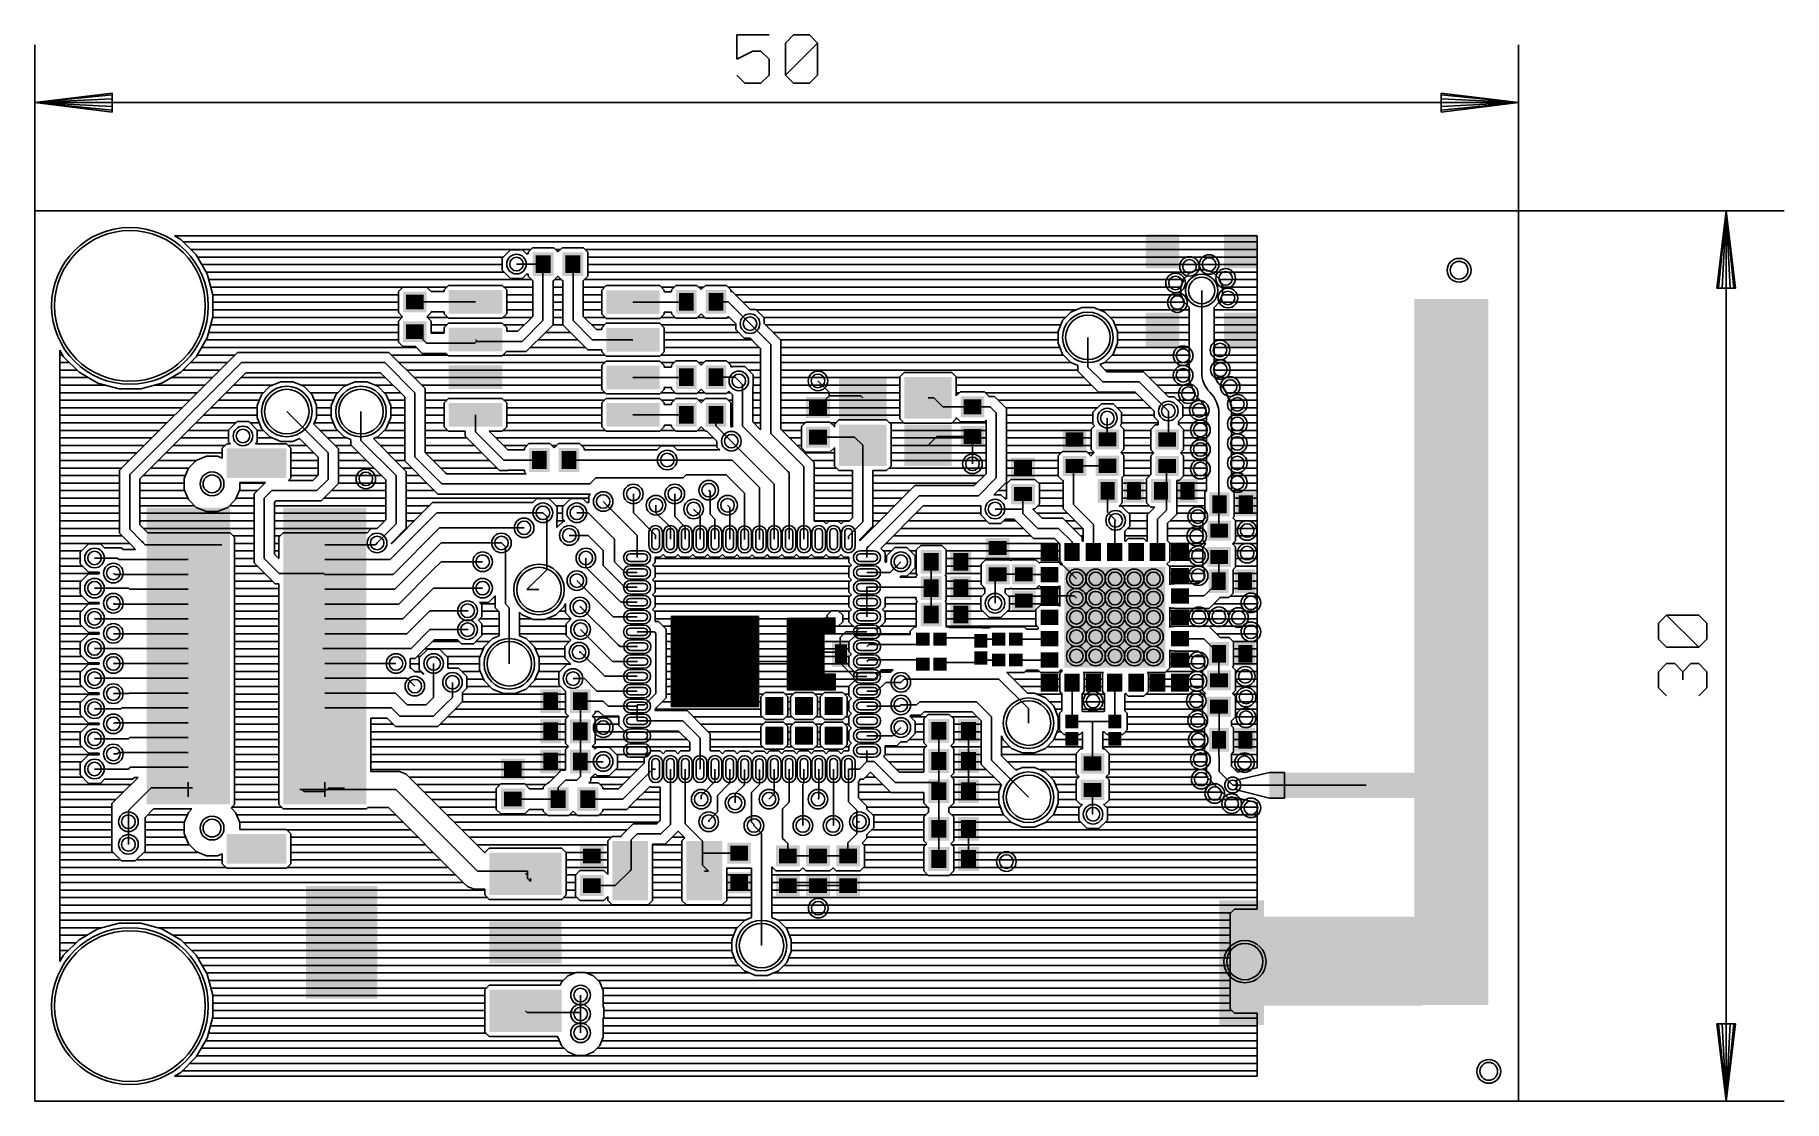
# Model space of a CAD drawing. Extents: x -8.5 to 50.5, y -15.2 to 20.7.
import ezdxf

# ---------------------------------------------------------------- set-up
doc = ezdxf.new("R2010")
doc.units = 0
for name, color, linetype in [('1', 22, 'CONTINUOUS'), ('17', 82, 'CONTINUOUS'), ('18', 82, 'CONTINUOUS'), ('20', 7, 'CONTINUOUS'), ('29', 253, 'CONTINUOUS')]:
    doc.layers.add(name, color=color, linetype=linetype)

# ---------------------------------------------------------------- blocks, each defined once
blk = doc.blocks.new('RECT')
blk.add_solid([(-0.5, -0.5), (0.5, -0.5), (-0.5, 0.5), (0.5, 0.5)])
blk = doc.blocks.new('PIE')
blk.add_circle((0, 0), 0.5)
blk = doc.blocks.new('RECT113792X40640R100')
blk.add_lwpolyline([(0.3556, 0), (0.3556, 0, 0.4142), (0.2286, 0.127), (-0.2286, 0.127, 0.4142), (-0.3556, 0), (-0.3556, 0, 0.4142), (-0.2286, -0.127), (0.2286, -0.127, 0.4142)], format="xyb", close=True)
blk = doc.blocks.new('RECT146304X73152R100')
blk.add_lwpolyline([(0.4572, 0), (0.4572, 0, 0.4142), (0.2286, 0.2286), (-0.2286, 0.2286, 0.4142), (-0.4572, 0), (-0.4572, 0, 0.4142), (-0.2286, -0.2286), (0.2286, -0.2286, 0.4142)], format="xyb", close=True)
blk = doc.blocks.new('ROUNDP')
blk.add_circle((0, 0), 0.5)
blk = doc.blocks.new('ROUNDV')
blk.add_circle((0, 0), 0.5)

msp = doc.modelspace()

# ---------------------------------------------------------------- linework, layer by layer
at = {"layer": '1'}
for p, q in [((-3.5724, 13.7978), (-3.7908, 13.9238)), ((-3.7908, 13.9238), (32.7073, 13.9238)), ((-3.0522, 13.2776), (-3.5724, 13.7978)), ((-3.4907, 13.716), (32.7073, 13.716)), ((32.7073, 13.9238), (32.7073, -4.0036)), ((-3.2367, 13.462), (8.2228, 13.462)), ((-2.6844, 12.6404), (-3.0522, 13.2776)), ((-3.0121, 13.208), (7.2985, 13.208)), ((7.5431, 13.4526), (7.2604, 13.1699)), ((7.2604, 13.1699), (7.2604, 12.7701)), ((7.9429, 13.4526), (7.5431, 13.4526)), ((8.64, 12.97), (7.743, 12.97)), ((8.0826, 13.3129), (7.9429, 13.4526)), ((8.136, 13.3129), (8.0826, 13.3129)), ((8.2848, 13.524), (8.136, 13.3752)), ((8.136, 13.3752), (8.136, 13.3129)), ((8.9952, 13.524), (8.2848, 13.524)), ((8.632, 12.962), (8.64, 12.97)), ((9.14, 13.3792), (8.9952, 13.524)), ((9.0572, 13.462), (9.2228, 13.462)), ((9.2848, 13.524), (9.14, 13.3792)), ((9.9952, 13.524), (9.2848, 13.524)), ((9.648, 12.962), (9.64, 12.97)), ((10.144, 13.3752), (9.9952, 13.524)), ((10.0572, 13.462), (32.7073, 13.462)), ((10.144, 12.5648), (10.144, 13.3752)), ((10.144, 13.208), (32.7073, 13.208)), ((-2.8654, 12.954), (7.2604, 12.954)), ((-2.7188, 12.7), (7.3305, 12.7)), ((-2.494, 11.9298), (-2.6844, 12.6404)), ((-2.6323, 12.446), (8.2548, 12.446)), ((7.2604, 12.7701), (7.5431, 12.4874)), ((7.5431, 12.4874), (7.9429, 12.4874)), ((7.9429, 12.4874), (8.0826, 12.6271)), ((8.0826, 12.6271), (8.136, 12.6271)), ((8.136, 12.6271), (8.136, 12.5648)), ((8.136, 12.5648), (8.2848, 12.416)), ((8.2848, 12.416), (8.2891, 12.416)), ((8.2891, 12.416), (8.2891, 11.207)), ((8.632, 11.065), (8.632, 12.962)), ((8.9749, 10.923), (8.9749, 12.416)), ((8.9749, 12.416), (8.9952, 12.416)), ((8.9952, 12.416), (9.14, 12.5608)), ((9.0252, 12.446), (9.2548, 12.446)), ((9.14, 12.5608), (9.2848, 12.416)), ((9.2848, 12.416), (9.3051, 12.416)), ((9.3051, 12.416), (9.3051, 10.923)), ((9.648, 11.065), (9.648, 12.962)), ((9.9909, 11.207), (9.9909, 12.416)), ((9.9909, 12.416), (9.9952, 12.416)), ((9.9952, 12.416), (10.144, 12.5648)), ((10.0252, 12.446), (30.2304, 12.446)), ((10.144, 12.954), (32.7073, 12.954)), ((10.144, 12.7), (30.5036, 12.7)), ((30.2432, 12.477), (30.1368, 12.22)), ((30.4398, 12.6736), (30.2432, 12.477)), ((30.6968, 12.78), (30.4398, 12.6736)), ((30.9748, 12.78), (30.6968, 12.78)), ((31.2318, 12.6736), (30.9748, 12.78)), ((31.168, 12.7), (32.7073, 12.7)), ((31.4284, 12.477), (31.2318, 12.6736)), ((31.5348, 12.22), (31.4284, 12.477)), ((31.4412, 12.446), (32.7073, 12.446)), ((-2.5642, 12.192), (3.9048, 12.192)), ((-2.4962, 11.938), (3.76, 11.938)), ((-2.494, 11.1942), (-2.494, 11.9298)), ((3.9088, 12.196), (3.76, 12.0472)), ((3.76, 12.0472), (3.76, 11.3368)), ((4.7192, 12.196), (3.9088, 12.196)), ((4.868, 12.0472), (4.7192, 12.196)), ((4.7232, 12.192), (5.3918, 12.192)), ((4.868, 12.0429), (4.868, 12.0472)), ((5.305, 12.0429), (4.868, 12.0429)), ((5.4538, 12.254), (5.305, 12.1052)), ((5.305, 12.1052), (5.305, 12.0429)), ((7.2642, 12.254), (5.4538, 12.254)), ((7.413, 12.1052), (7.2642, 12.254)), ((7.3262, 12.192), (8.2891, 12.192)), ((7.413, 11.2948), (7.413, 12.1052)), ((7.413, 11.938), (8.2891, 11.938)), ((8.9749, 12.192), (9.3051, 12.192)), ((8.9749, 11.938), (9.3051, 11.938)), ((9.9909, 12.192), (10.7098, 12.192)), ((9.9909, 11.938), (10.613, 11.938)), ((10.7618, 12.244), (10.613, 12.0952)), ((10.613, 12.0952), (10.613, 11.2848)), ((12.5722, 12.244), (10.7618, 12.244)), ((12.721, 12.0952), (12.5722, 12.244)), ((12.6242, 12.192), (13.0488, 12.192)), ((12.721, 12.0329), (12.721, 12.0952)), ((12.962, 12.0329), (12.721, 12.0329)), ((13.1108, 12.254), (12.962, 12.1052)), ((12.962, 12.1052), (12.962, 12.0329)), ((13.8212, 12.254), (13.1108, 12.254)), ((13.966, 12.1092), (13.8212, 12.254)), ((13.8832, 12.192), (14.0488, 12.192)), ((14.1108, 12.254), (13.966, 12.1092)), ((14.8212, 12.254), (14.1108, 12.254)), ((14.97, 12.1052), (14.8212, 12.254)), ((14.8832, 12.192), (30.1368, 12.192)), ((14.97, 12.0429), (14.97, 12.1052)), ((15.016, 12.0429), (14.97, 12.0429)), ((15.2549, 11.804), (15.016, 12.0429)), ((15.1209, 11.938), (30.1384, 11.938)), ((15.6143, 11.4446), (15.2549, 11.804)), ((15.2549, 11.804), (15.2549, 11.804)), ((30.1368, 12.22), (30.1368, 11.942)), ((30.1368, 11.942), (30.2432, 11.685)), ((30.8358, 9.616), (30.8358, 12.081)), ((31.4284, 11.685), (31.5348, 11.942)), ((31.5332, 11.938), (32.7073, 11.938)), ((31.5348, 11.942), (31.5348, 12.22)), ((31.5348, 12.192), (32.7073, 12.192)), ((-2.494, 11.684), (3.76, 11.684)), ((-2.494, 11.43), (3.76, 11.43)), ((3.76, 11.3368), (3.9048, 11.192)), ((4.322, 11.7), (4.314, 11.692)), ((6.359, 11.7), (4.322, 11.7)), ((4.7232, 11.192), (4.868, 11.3368)), ((4.868, 11.3368), (4.868, 11.3571)), ((4.868, 11.3571), (5.305, 11.3571)), ((5.305, 11.3571), (5.305, 11.2948)), ((5.305, 11.2948), (5.4538, 11.146)), ((7.2642, 11.146), (7.413, 11.2948)), ((7.413, 11.684), (8.2891, 11.684)), ((7.413, 11.43), (8.2891, 11.43)), ((8.2891, 11.207), (7.787, 10.7049)), ((8.9749, 11.684), (9.3051, 11.684)), ((8.9749, 11.43), (9.3051, 11.43)), ((9.9909, 11.684), (10.613, 11.684)), ((9.9909, 11.43), (10.613, 11.43)), ((10.435, 10.7629), (9.9909, 11.207)), ((10.613, 11.2848), (10.7618, 11.136)), ((13.456, 11.69), (11.667, 11.69)), ((12.5722, 11.136), (12.721, 11.2848)), ((12.721, 11.2848), (12.721, 11.3471)), ((12.721, 11.3471), (12.962, 11.3471)), ((12.962, 11.3471), (12.962, 11.2948)), ((12.962, 11.2948), (13.1108, 11.146)), ((13.456, 11.69), (13.466, 11.7)), ((13.8212, 11.146), (13.966, 11.2908)), ((13.966, 11.2908), (14.1108, 11.146)), ((14.466, 11.7), (14.874, 11.7)), ((14.8212, 11.146), (14.8821, 11.2069)), ((14.874, 11.7), (14.912, 11.662)), ((14.8821, 11.2069), (15.1294, 10.9597)), ((14.912, 11.662), (15.612, 10.962)), ((15.3749, 11.684), (30.2443, 11.684)), ((15.8119, 11.4446), (15.6143, 11.4446)), ((16.0946, 11.1619), (15.8119, 11.4446)), ((15.8265, 11.43), (26.6216, 11.43)), ((26.4313, 11.3511), (26.1488, 11.0687)), ((26.8003, 11.504), (26.4313, 11.3511)), ((27.1997, 11.504), (26.8003, 11.504)), ((27.5687, 11.3511), (27.1997, 11.504)), ((27.3784, 11.43), (30.4154, 11.43)), ((27.8511, 11.0687), (27.5687, 11.3511)), ((30.2432, 11.685), (30.4154, 11.5128)), ((30.4154, 11.5128), (30.4154, 9.7901)), ((31.2562, 11.5128), (31.4284, 11.685)), ((31.2562, 9.7901), (31.2562, 11.5128)), ((31.2562, 11.43), (32.7073, 11.43)), ((31.4273, 11.684), (32.7073, 11.684)), ((-2.6844, 10.4836), (-2.494, 11.1942)), ((-2.635, 10.668), (3.76, 10.668)), ((-2.5669, 10.922), (3.76, 10.922)), ((-2.4989, 11.176), (3.8888, 11.176)), ((3.9048, 11.192), (3.76, 11.0472)), ((3.76, 11.0472), (3.76, 10.3368)), ((4.703, 10.303), (4.314, 10.692)), ((4.868, 11.0472), (4.7232, 11.192)), ((4.7392, 11.176), (5.4238, 11.176)), ((4.868, 10.6459), (4.868, 11.0472)), ((4.868, 10.922), (5.3918, 10.922)), ((4.868, 10.668), (5.305, 10.668)), ((5.305, 10.6459), (4.868, 10.6459)), ((5.4538, 10.984), (5.305, 10.8352)), ((5.305, 10.8352), (5.305, 10.6459)), ((5.4538, 11.146), (7.2642, 11.146)), ((7.2642, 10.984), (5.4538, 10.984)), ((7.413, 10.8352), (7.2642, 10.984)), ((7.2942, 11.176), (8.2581, 11.176)), ((7.3262, 10.922), (8.0041, 10.922)), ((7.413, 10.7049), (7.413, 10.8352)), ((7.787, 10.7049), (7.413, 10.7049)), ((7.929, 10.362), (8.632, 11.065)), ((8.071, 10.0191), (8.774, 10.7221)), ((8.7199, 10.668), (9.5601, 10.668)), ((8.774, 10.7221), (8.9749, 10.923)), ((8.9739, 10.922), (9.3061, 10.922)), ((8.9749, 11.176), (9.3051, 11.176)), ((9.3051, 10.923), (9.506, 10.7221)), ((9.506, 10.7221), (10.151, 10.0771)), ((10.293, 10.42), (9.648, 11.065)), ((10.0219, 11.176), (10.7218, 11.176)), ((10.2759, 10.922), (10.7098, 10.922)), ((10.613, 10.7629), (10.435, 10.7629)), ((10.7618, 10.974), (10.613, 10.8252)), ((10.613, 10.8252), (10.613, 10.7629)), ((10.7618, 11.136), (12.5722, 11.136)), ((12.5722, 10.974), (10.7618, 10.974)), ((12.721, 10.8252), (12.5722, 10.974)), ((12.6122, 11.176), (13.0808, 11.176)), ((12.6242, 10.922), (15.1294, 10.922)), ((12.721, 10.0148), (12.721, 10.8252)), ((12.721, 10.668), (15.2235, 10.668)), ((13.1108, 11.146), (13.8212, 11.146)), ((13.8512, 11.176), (14.0808, 11.176)), ((14.1108, 11.146), (14.8212, 11.146)), ((14.8512, 11.176), (14.9131, 11.176)), ((15.1294, 10.9597), (15.1294, 10.7621)), ((15.1294, 10.7621), (15.4121, 10.4794)), ((15.612, 10.962), (16.012, 10.562)), ((16.0805, 11.176), (26.2561, 11.176)), ((16.0946, 10.9643), (16.0946, 11.1619)), ((16.154, 10.9049), (16.0946, 10.9643)), ((16.1369, 10.922), (26.0881, 10.922)), ((16.254, 10.8049), (16.154, 10.9049)), ((16.354, 10.7049), (16.254, 10.8049)), ((16.454, 10.6049), (16.354, 10.7049)), ((16.3909, 10.668), (25.996, 10.668)), ((26.1488, 11.0687), (25.996, 10.6997)), ((25.996, 10.6997), (25.996, 10.3003)), ((27.7439, 11.176), (30.4154, 11.176)), ((28.004, 10.6997), (27.8511, 11.0687)), ((27.9119, 10.922), (30.4154, 10.922)), ((28.004, 10.3003), (28.004, 10.6997)), ((28.004, 10.668), (30.4154, 10.668)), ((31.2562, 11.176), (32.7073, 11.176)), ((31.2562, 10.922), (32.7073, 10.922)), ((31.2562, 10.668), (32.7073, 10.668)), ((-7.6498, -10.5408), (-7.6498, 10.0648)), ((-7.6498, 10.0648), (-7.5238, 9.8464)), ((-3.0522, 9.8464), (-2.6844, 10.4836)), ((-2.8712, 10.16), (4.3611, 10.16)), ((-2.7246, 10.414), (3.76, 10.414)), ((3.76, 10.3368), (3.9088, 10.188)), ((3.9088, 10.188), (4.3331, 10.188)), ((4.3331, 10.188), (4.561, 9.9601)), ((4.949, 10.303), (4.703, 10.303)), ((6.334, 10.303), (4.949, 10.303)), ((6.393, 10.362), (6.334, 10.303)), ((6.393, 10.396), (6.359, 10.43)), ((6.393, 10.362), (6.393, 10.396)), ((6.393, 10.362), (7.929, 10.362)), ((8.2119, 10.16), (10.0681, 10.16)), ((8.4659, 10.414), (9.8141, 10.414)), ((10.151, 10.0771), (10.613, 10.0771)), ((11.667, 10.42), (10.293, 10.42)), ((10.613, 10.0771), (10.613, 10.0148)), ((12.721, 10.414), (15.6751, 10.414)), ((12.721, 10.16), (15.9291, 10.16)), ((15.4121, 10.4794), (15.6097, 10.4794)), ((15.6097, 10.4794), (15.6691, 10.42)), ((15.6691, 10.42), (15.7691, 10.32)), ((15.7691, 10.32), (15.8691, 10.22)), ((15.8691, 10.22), (15.9691, 10.12)), ((15.9691, 10.12), (15.9691, 7.3878)), ((16.012, 10.562), (16.112, 10.462)), ((16.112, 10.462), (16.212, 10.362)), ((16.212, 10.362), (16.312, 10.262)), ((16.312, 10.262), (16.312, 7.262)), ((16.6549, 10.404), (16.454, 10.6049)), ((16.6449, 10.414), (25.996, 10.414)), ((16.6549, 7.404), (16.6549, 10.404)), ((16.6549, 10.16), (26.0541, 10.16)), ((25.996, 10.3003), (26.1488, 9.9313)), ((27, 10.5), (27, 9.5)), ((27.8511, 9.9313), (28.004, 10.3003)), ((27.9459, 10.16), (30.4154, 10.16)), ((28.004, 10.414), (30.4154, 10.414)), ((31.2562, 10.414), (32.7073, 10.414)), ((31.2562, 10.16), (32.7073, 10.16)), ((-7.6498, 9.906), (-7.5581, 9.906)), ((-7.6498, 9.652), (-7.3293, 9.652)), ((-7.5238, 9.8464), (-7.0036, 9.3262)), ((-1.8669, 9.794), (-5.6389, 6.022)), ((-5.296, 5.88), (-1.524, 9.652)), ((-3.5724, 9.3262), (-3.0522, 9.8464)), ((-3.2467, 9.652), (-2.0089, 9.652)), ((-3.0179, 9.906), (-1.7549, 9.906)), ((-1.666, 9.9949), (-1.8669, 9.794)), ((3.444, 9.9949), (-1.666, 9.9949)), ((-1.524, 9.652), (3.302, 9.652)), ((3.302, 9.652), (4.318, 8.636)), ((4.46, 8.9789), (3.444, 9.9949)), ((3.5329, 9.906), (5.4238, 9.906)), ((3.7869, 9.652), (10.7098, 9.652)), ((4.561, 9.9601), (5.3697, 9.9601)), ((5.3697, 9.9601), (5.4538, 9.876)), ((5.4538, 9.876), (7.2642, 9.876)), ((7.2642, 9.876), (7.4073, 10.0191)), ((7.2942, 9.906), (10.7218, 9.906)), ((7.4073, 10.0191), (8.071, 10.0191)), ((10.613, 10.0148), (10.7618, 9.866)), ((10.7618, 9.704), (10.613, 9.5552)), ((10.613, 9.5552), (10.613, 8.7448)), ((10.7618, 9.866), (12.5722, 9.866)), ((12.5722, 9.704), (10.7618, 9.704)), ((12.5722, 9.866), (12.721, 10.0148)), ((12.721, 9.5552), (12.5722, 9.704)), ((12.6122, 9.906), (15.9691, 9.906)), ((12.6242, 9.652), (13.0488, 9.652)), ((12.721, 9.4929), (12.721, 9.5552)), ((12.962, 9.4929), (12.721, 9.4929)), ((13.1108, 9.714), (12.962, 9.5652)), ((12.962, 9.5652), (12.962, 9.4929)), ((13.8212, 9.714), (13.1108, 9.714)), ((13.966, 9.5692), (13.8212, 9.714)), ((13.8832, 9.652), (14.0488, 9.652)), ((14.1108, 9.714), (13.966, 9.5692)), ((14.8212, 9.714), (14.1108, 9.714)), ((14.97, 9.5652), (14.8212, 9.714)), ((14.8832, 9.652), (15.9691, 9.652)), ((14.97, 9.5029), (14.97, 9.5652)), ((15.0234, 9.5029), (14.97, 9.5029)), ((15.0361, 9.5156), (15.0234, 9.5029)), ((15.4359, 9.5156), (15.0361, 9.5156)), ((15.7186, 9.2329), (15.4359, 9.5156)), ((16.6549, 9.906), (26.1741, 9.906)), ((16.6549, 9.652), (26.4281, 9.652)), ((26.1488, 9.9313), (26.4313, 9.6489)), ((26.4313, 9.6489), (26.6571, 9.5553)), ((26.6571, 9.5553), (26.6571, 9.358)), ((27, 9.5), (27.5, 9)), ((27.4042, 9.5807), (27.5687, 9.6489)), ((27.642, 9.3429), (27.4042, 9.5807)), ((27.5687, 9.6489), (27.8511, 9.9313)), ((27.5719, 9.652), (30.4154, 9.652)), ((27.8259, 9.906), (30.4154, 9.906)), ((30.4154, 9.7901), (30.4154, 9.1423)), ((30.8358, 9.616), (30.8358, 9.3164)), ((31.2562, 9.906), (32.7073, 9.906)), ((31.2562, 9.3164), (31.2562, 9.7901)), ((31.2562, 9.7901), (31.2562, 9.7901)), ((31.2562, 9.652), (32.7073, 9.652)), ((-7.6498, 9.398), (-7.0753, 9.398)), ((-7.6498, 9.144), (-6.6879, 9.144)), ((-7.6498, 8.89), (-6.1112, 8.89)), ((-7.0036, 9.3262), (-6.3664, 8.9584)), ((-6.3664, 8.9584), (-5.6558, 8.768)), ((-4.9531, 5.738), (-1.382, 9.3091)), ((-4.9202, 8.768), (-4.2096, 8.9584)), ((-4.4649, 8.89), (-2.7709, 8.89)), ((-4.2096, 8.9584), (-3.5724, 9.3262)), ((-3.8881, 9.144), (-2.5169, 9.144)), ((-3.5007, 9.398), (-2.2629, 9.398)), ((-1.8011, 8.89), (-0.4749, 8.89)), ((-1.5471, 9.144), (3.3251, 9.144)), ((-1.382, 9.3091), (3.16, 9.3091)), ((-0.5687, 8.8511), (-0.8511, 8.5687)), ((-0.1997, 9.004), (-0.5687, 8.8511)), ((0.1997, 9.004), (-0.1997, 9.004)), ((0.5687, 8.8511), (0.1997, 9.004)), ((0.4749, 8.89), (2.0251, 8.89)), ((0.8511, 8.5687), (0.5687, 8.8511)), ((1.9313, 8.8511), (1.6489, 8.5687)), ((2.3003, 9.004), (1.9313, 8.8511)), ((2.6997, 9.004), (2.3003, 9.004)), ((3.0687, 8.8511), (2.6997, 9.004)), ((2.9749, 8.89), (3.5791, 8.89)), ((3.3511, 8.5687), (3.0687, 8.8511)), ((3.16, 9.3091), (3.9751, 8.494)), ((4.0409, 9.398), (10.613, 9.398)), ((4.2949, 9.144), (10.613, 9.144)), ((4.6609, 8.778), (4.46, 8.9789)), ((4.5489, 8.89), (10.613, 8.89)), ((11.667, 9.15), (13.456, 9.15)), ((13.456, 9.15), (13.466, 9.16)), ((14.466, 9.16), (15.109, 9.16)), ((15.109, 9.16), (15.236, 9.033)), ((15.236, 9.033), (15.363, 8.906)), ((15.363, 8.906), (15.363, 7.509)), ((15.5535, 9.398), (15.9691, 9.398)), ((15.7186, 8.8331), (15.7186, 9.2329)), ((15.7186, 9.144), (15.9691, 9.144)), ((15.7186, 8.89), (15.9691, 8.89)), ((16.6549, 9.398), (26.6571, 9.398)), ((16.6549, 9.144), (20.658, 9.144)), ((16.6549, 8.89), (20.658, 8.89)), ((18.284, 8.652), (17.903, 9.033)), ((20.8068, 9.316), (20.658, 9.1672)), ((20.658, 9.1672), (20.658, 7.7568)), ((22.4172, 9.316), (20.8068, 9.316)), ((22.566, 9.1672), (22.4172, 9.316)), ((22.566, 8.5252), (22.566, 9.1672)), ((22.566, 9.144), (26.8711, 9.144)), ((22.566, 8.89), (27.1251, 8.89)), ((26.6571, 9.358), (27.1571, 8.858)), ((27.1571, 8.858), (27.358, 8.6571)), ((27.5, 9), (28.731, 9)), ((27.5869, 9.398), (30.4154, 9.398)), ((28.873, 9.3429), (27.642, 9.3429)), ((28.731, 9), (29.714, 8.017)), ((29.7163, 8.4996), (28.873, 9.3429)), ((29.0719, 9.144), (30.4154, 9.144)), ((29.3259, 8.89), (30.48, 8.89)), ((30.4154, 9.1423), (30.4154, 9.1423)), ((30.4154, 9.1423), (30.4154, 9.0459)), ((30.4154, 9.0459), (30.6225, 8.546)), ((31.2562, 9.398), (32.7073, 9.398)), ((31.2661, 9.2151), (31.2562, 9.3164)), ((31.3437, 9.0279), (31.2661, 9.2151)), ((31.2956, 9.144), (32.7073, 9.144)), ((31.4082, 8.9492), (31.3437, 9.0279)), ((31.4438, 8.9136), (31.4082, 8.9492)), ((31.4082, 8.9492), (31.4082, 8.9492)), ((31.5314, 8.8261), (31.4438, 8.9136)), ((31.4675, 8.89), (32.7073, 8.89)), ((-7.6498, 8.636), (-3.0249, 8.636)), ((-7.6498, 8.382), (-3.2789, 8.382)), ((-5.6558, 8.768), (-4.9202, 8.768)), ((-2.3091, 8.382), (-0.9285, 8.382)), ((-2.0551, 8.636), (-0.7839, 8.636)), ((-0.8511, 8.5687), (-1.004, 8.1997)), ((0.7839, 8.636), (1.7161, 8.636)), ((1.004, 8.1997), (0.8511, 8.5687)), ((0.9285, 8.382), (1.5715, 8.382)), ((1.6489, 8.5687), (1.496, 8.1997)), ((3.2839, 8.636), (3.8331, 8.636)), ((3.504, 8.1997), (3.3511, 8.5687)), ((3.4285, 8.382), (3.9751, 8.382)), ((3.9751, 8.494), (3.9751, 6.335)), ((4.318, 8.636), (4.318, 6.477)), ((4.6609, 6.619), (4.6609, 8.778)), ((4.6609, 8.636), (10.7218, 8.636)), ((4.6609, 8.382), (5.3918, 8.382)), ((5.4538, 8.444), (5.305, 8.2952)), ((5.305, 8.2952), (5.305, 7.4848)), ((7.2642, 8.444), (5.4538, 8.444)), ((7.413, 8.2952), (7.2642, 8.444)), ((7.3262, 8.382), (10.6998, 8.382)), ((7.413, 7.4848), (7.413, 8.2952)), ((10.613, 8.7448), (10.7618, 8.596)), ((10.7618, 8.444), (10.613, 8.2952)), ((10.613, 8.2952), (10.613, 7.4848)), ((10.7618, 8.596), (12.5722, 8.596)), ((12.5722, 8.444), (10.7618, 8.444)), ((12.5722, 8.596), (12.721, 8.7448)), ((12.721, 8.2952), (12.5722, 8.444)), ((12.6122, 8.636), (13.0808, 8.636)), ((12.6342, 8.382), (13.0488, 8.382)), ((12.721, 8.7448), (12.721, 8.8071)), ((12.721, 8.8071), (12.962, 8.8071)), ((12.721, 8.2329), (12.721, 8.2952)), ((12.962, 8.8071), (12.962, 8.7548)), ((12.962, 8.7548), (13.1108, 8.606)), ((13.1108, 8.444), (12.962, 8.2952)), ((12.962, 8.2952), (12.962, 8.2329)), ((13.1108, 8.606), (13.8212, 8.606)), ((13.8212, 8.444), (13.1108, 8.444)), ((13.8212, 8.606), (13.966, 8.7508)), ((13.966, 8.2992), (13.8212, 8.444)), ((13.8512, 8.636), (14.0808, 8.636)), ((13.8832, 8.382), (14.0488, 8.382)), ((13.966, 8.7508), (14.1108, 8.606)), ((14.1108, 8.444), (13.966, 8.2992)), ((14.1108, 8.606), (14.8212, 8.606)), ((14.8212, 8.444), (14.1108, 8.444)), ((14.8212, 8.606), (14.9009, 8.6856)), ((14.97, 8.2952), (14.8212, 8.444)), ((14.8512, 8.636), (14.9505, 8.636)), ((14.8832, 8.382), (15.0201, 8.382)), ((14.9009, 8.6856), (15.0201, 8.5664)), ((14.97, 7.4979), (14.97, 8.2952)), ((15.0201, 8.5664), (15.0201, 7.4836)), ((15.7059, 8.8204), (15.7186, 8.8331)), ((15.7059, 7.651), (15.7059, 8.8204)), ((15.7059, 8.636), (15.9691, 8.636)), ((15.7059, 8.382), (15.9691, 8.382)), ((16.6549, 8.636), (20.658, 8.636)), ((16.6549, 8.382), (20.658, 8.382)), ((17.903, 8.144), (18.284, 8.525)), ((18.284, 8.525), (18.284, 8.652)), ((18.284, 8.525), (19.349, 8.525)), ((19.349, 8.525), (19.412, 8.462)), ((21.812, 8.462), (21.612, 8.462)), ((22.112, 8.162), (21.812, 8.462)), ((22.7068, 8.666), (22.566, 8.5252)), ((22.566, 8.636), (22.6768, 8.636)), ((23.5172, 8.666), (22.7068, 8.666)), ((23.666, 8.5172), (23.5172, 8.666)), ((23.5472, 8.636), (28.6101, 8.636)), ((23.666, 8.5049), (23.666, 8.5172)), ((23.854, 8.5049), (23.666, 8.5049)), ((24.054, 8.3049), (23.854, 8.5049)), ((23.9769, 8.382), (28.8641, 8.382)), ((24.2549, 8.104), (24.054, 8.3049)), ((27.4546, 8.2624), (27.1719, 7.9797)), ((27.358, 8.6571), (28.589, 8.6571)), ((27.8544, 8.2624), (27.4546, 8.2624)), ((28.1371, 7.9797), (27.8544, 8.2624)), ((28.589, 8.6571), (29.2314, 8.0147)), ((29.5799, 8.636), (30.5852, 8.636)), ((29.9139, 8.4996), (29.7163, 8.4996)), ((30.1966, 8.2169), (29.9139, 8.4996)), ((30.0315, 8.382), (30.7865, 8.382)), ((30.6225, 8.546), (30.6225, 8.546)), ((30.6225, 8.546), (30.6906, 8.4779)), ((30.6906, 8.4779), (30.6906, 8.4779)), ((30.6906, 8.4779), (30.8138, 8.3548)), ((30.8138, 8.3548), (30.8917, 8.2597)), ((30.8917, 8.2597), (30.9854, 8.0337)), ((31.6147, 8.7428), (31.5314, 8.8261)), ((31.8381, 8.2033), (31.6147, 8.7428)), ((31.6147, 8.7428), (31.6147, 8.7428)), ((31.6589, 8.636), (32.7073, 8.636)), ((31.7641, 8.382), (32.7073, 8.382)), ((-7.6498, 8.128), (-3.5329, 8.128)), ((-7.6498, 7.874), (-3.7869, 7.874)), ((-2.8171, 7.874), (-1.004, 7.874)), ((-2.5631, 8.128), (-1.004, 8.128)), ((-1.004, 8.1997), (-1.004, 7.8003)), ((-1.004, 7.8003), (-0.8511, 7.4313)), ((0, 8), (0.001, 8)), ((0.001, 8), (1.397, 6.604)), ((0.9108, 7.5752), (1.004, 7.8003)), ((1.004, 7.8003), (1.004, 8.1997)), ((1.004, 8.128), (1.496, 8.128)), ((1.004, 7.874), (1.496, 7.874)), ((1.496, 8.1997), (1.496, 7.8003)), ((1.496, 7.8003), (1.6489, 7.4313)), ((2.5, 8), (2.5, 7.025)), ((3.3511, 7.4313), (3.504, 7.8003)), ((3.504, 7.8003), (3.504, 8.1997)), ((3.504, 8.128), (3.9751, 8.128)), ((3.504, 7.874), (3.9751, 7.874)), ((4.6609, 8.128), (5.305, 8.128)), ((4.6609, 7.874), (5.305, 7.874)), ((6.359, 7.89), (6.359, 7.317)), ((7.413, 8.128), (10.613, 8.128)), ((7.413, 7.874), (10.613, 7.874)), ((13.466, 7.89), (11.667, 7.89)), ((12.962, 8.2329), (12.721, 8.2329)), ((14.466, 7.89), (14.466, 7.517)), ((14.97, 8.128), (15.0201, 8.128)), ((14.97, 7.874), (15.0201, 7.874)), ((15.7059, 8.128), (15.9691, 8.128)), ((15.7059, 7.874), (15.9691, 7.874)), ((16.6549, 8.128), (20.658, 8.128)), ((16.6549, 7.874), (20.658, 7.874)), ((17.903, 8.136), (17.903, 8.144)), ((18.6068, 7.716), (18.458, 7.5672)), ((20.2172, 7.716), (18.6068, 7.716)), ((20.366, 7.5672), (20.2172, 7.716)), ((20.658, 7.7568), (20.8068, 7.608)), ((23.112, 8.162), (22.112, 8.162)), ((22.112, 8.162), (23.712, 8.162)), ((22.4172, 7.608), (22.566, 7.7568)), ((22.566, 7.7568), (22.566, 7.7988)), ((22.566, 7.7988), (22.7068, 7.658)), ((23.5172, 7.658), (23.5691, 7.7099)), ((23.5691, 7.7099), (23.5691, 5.904)), ((23.712, 8.162), (23.912, 7.962)), ((23.912, 7.962), (23.912, 5.762)), ((24.2309, 8.128), (27.3202, 8.128)), ((24.2549, 5.62), (24.2549, 8.104)), ((24.2549, 7.874), (27.1719, 7.874)), ((27.1719, 7.9797), (27.1719, 7.5799)), ((27.6545, 7.061), (27.6545, 7.7798)), ((27.9888, 8.128), (29.1181, 8.128)), ((28.1371, 7.5799), (28.1371, 7.9797)), ((28.1371, 7.874), (29.2314, 7.874)), ((29.2314, 8.0147), (29.2314, 7.8171)), ((29.2314, 7.8171), (29.3711, 7.6774)), ((29.3711, 7.6774), (29.3711, 7.5493)), ((29.714, 7.0578), (29.714, 8.017)), ((30.0569, 7.6774), (30.1966, 7.8171)), ((30.0569, 7.5493), (30.0569, 7.6774)), ((30.1966, 7.8171), (30.1966, 8.2169)), ((30.1966, 8.128), (30.9463, 8.128)), ((30.1966, 7.874), (30.9974, 7.874)), ((30.9854, 8.0337), (30.9974, 7.9114)), ((30.9974, 7.9114), (30.9974, 7.5361)), ((31.4178, 7.9114), (31.4178, 7.7102)), ((31.4178, 7.4057), (31.4178, 7.7102)), ((31.8381, 8.0855), (31.8381, 8.2033)), ((31.8381, 8.128), (32.7073, 8.128)), ((31.8382, 8.0855), (31.8381, 8.0855)), ((31.8382, 7.5361), (31.8382, 8.0855)), ((31.8382, 7.874), (32.7073, 7.874)), ((-7.6498, 7.62), (-4.0409, 7.62)), ((-7.6498, 7.366), (-4.2949, 7.366)), ((-7.6498, 7.112), (-4.5489, 7.112)), ((-3.5791, 7.112), (-1.9614, 7.112)), ((-3.3251, 7.366), (-1.9614, 7.366)), ((-3.0711, 7.62), (-1.7193, 7.62)), ((-1.6787, 7.6606), (-1.9614, 7.3779)), ((-1.9614, 7.3779), (-1.9614, 6.9781)), ((-1.2789, 7.6606), (-1.6787, 7.6606)), ((-0.9962, 7.3779), (-1.2789, 7.6606)), ((-1.2383, 7.62), (-0.9293, 7.62)), ((-0.9962, 6.9781), (-0.9962, 7.3779)), ((-0.9962, 7.366), (-0.7859, 7.366)), ((-0.9962, 7.112), (-0.4798, 7.112)), ((-0.8511, 7.4313), (-0.5687, 7.1489)), ((-0.5687, 7.1489), (-0.1997, 6.996)), ((0.1997, 6.996), (0.4262, 7.0898)), ((0.4262, 7.0898), (1.0541, 6.462)), ((1.539, 6.9469), (0.9108, 7.5752)), ((0.9293, 7.62), (1.5707, 7.62)), ((1.1199, 7.366), (1.7141, 7.366)), ((1.3739, 7.112), (2.0202, 7.112)), ((1.6489, 7.4313), (1.9313, 7.1489)), ((1.9313, 7.1489), (2.1571, 7.0553)), ((2.9219, 7.088), (3.0687, 7.1489)), ((3.825, 6.1849), (2.9219, 7.088)), ((2.9798, 7.112), (3.9751, 7.112)), ((3.0687, 7.1489), (3.3511, 7.4313)), ((3.2859, 7.366), (3.9751, 7.366)), ((3.4293, 7.62), (3.9751, 7.62)), ((4.6609, 7.62), (5.305, 7.62)), ((4.6609, 7.366), (5.4238, 7.366)), ((4.6609, 7.112), (6.0771, 7.112)), ((5.305, 7.4848), (5.4538, 7.336)), ((5.4538, 7.336), (6.0151, 7.336)), ((6.0151, 7.336), (6.0151, 7.174)), ((6.0151, 7.174), (7.17, 6.0191)), ((6.359, 7.317), (6.358, 7.316)), ((6.358, 7.316), (7.312, 6.362)), ((7.45, 6.7089), (6.8229, 7.336)), ((6.8229, 7.336), (7.2642, 7.336)), ((7.0469, 7.112), (14.3861, 7.112)), ((7.2642, 7.336), (7.413, 7.4848)), ((7.2942, 7.366), (10.7318, 7.366)), ((7.413, 7.62), (10.613, 7.62)), ((10.613, 7.4848), (10.7618, 7.336)), ((10.7618, 7.336), (12.5722, 7.336)), ((12.5722, 7.336), (12.721, 7.4848)), ((12.6022, 7.366), (13.0808, 7.366)), ((12.721, 7.4848), (12.721, 7.5471)), ((12.721, 7.5471), (12.962, 7.5471)), ((12.962, 7.5471), (12.962, 7.4848)), ((12.962, 7.4848), (13.1108, 7.336)), ((13.1108, 7.336), (13.8212, 7.336)), ((13.8212, 7.336), (13.966, 7.4808)), ((13.8512, 7.366), (14.0808, 7.366)), ((13.966, 7.4808), (14.1108, 7.336)), ((14.1108, 7.336), (14.1621, 7.336)), ((14.1621, 7.336), (14.4994, 6.9987)), ((14.466, 7.517), (14.982, 7.001)), ((14.97, 7.62), (15.0201, 7.62)), ((14.9843, 7.4836), (14.97, 7.4979)), ((15.0201, 7.4836), (14.9843, 7.4836)), ((15.363, 7.509), (16.887, 5.985)), ((15.9691, 7.3878), (15.7059, 7.651)), ((15.7369, 7.62), (15.9691, 7.62)), ((16.312, 7.262), (17.412, 6.162)), ((16.6549, 7.62), (17.4778, 7.62)), ((17.554, 6.5049), (16.6549, 7.404)), ((16.6929, 7.366), (17.349, 7.366)), ((16.9469, 7.112), (17.349, 7.112)), ((17.4978, 7.64), (17.349, 7.4912)), ((17.349, 7.4912), (17.349, 6.7808)), ((18.3082, 7.64), (17.4978, 7.64)), ((17.903, 7.136), (19.138, 7.136)), ((18.457, 7.4912), (18.3082, 7.64)), ((18.3282, 7.62), (18.5108, 7.62)), ((18.457, 7.4789), (18.457, 7.4912)), ((18.458, 7.4789), (18.457, 7.4789)), ((18.458, 7.5672), (18.458, 7.4789)), ((19.112, 7.162), (19.412, 6.862)), ((19.138, 7.136), (19.412, 6.862)), ((20.3132, 7.62), (20.7948, 7.62)), ((20.366, 6.1568), (20.366, 7.5672)), ((20.366, 7.366), (23.5691, 7.366)), ((20.366, 7.112), (23.5691, 7.112)), ((20.8068, 7.608), (22.4172, 7.608)), ((21.912, 7.162), (21.612, 6.862)), ((23.112, 7.162), (21.912, 7.162)), ((22.4292, 7.62), (23.5691, 7.62)), ((22.7068, 7.658), (23.5172, 7.658)), ((23.11, 7.16), (23.112, 7.162)), ((23.11, 6.239), (23.11, 7.16)), ((24.2549, 7.62), (27.1719, 7.62)), ((24.2549, 7.366), (27.1067, 7.366)), ((24.2549, 7.112), (27.1067, 7.112)), ((27.2274, 7.5244), (27.1067, 7.4037)), ((27.1067, 7.4037), (27.1067, 6.7183)), ((27.1719, 7.5799), (27.2274, 7.5244)), ((28.0878, 7.5305), (28.1371, 7.5799)), ((28.2146, 7.4037), (28.0878, 7.5305)), ((28.1371, 7.62), (29.3711, 7.62)), ((28.2146, 6.7183), (28.2146, 7.4037)), ((28.2146, 7.366), (29.1181, 7.366)), ((28.2146, 7.112), (29.1181, 7.112)), ((29.2669, 7.5493), (29.1181, 7.4005)), ((29.1181, 7.4005), (29.1181, 6.7151)), ((29.3711, 7.5493), (29.2669, 7.5493)), ((30.0569, 7.62), (30.9974, 7.62)), ((30.0772, 7.5493), (30.0569, 7.5493)), ((30.226, 7.4005), (30.0772, 7.5493)), ((30.226, 6.7151), (30.226, 7.4005)), ((30.226, 7.366), (30.9974, 7.366)), ((30.226, 7.112), (30.9974, 7.112)), ((30.9974, 7.5361), (30.9974, 7.5361)), ((30.9974, 7.5361), (30.9974, 7.2316)), ((30.9974, 7.2316), (30.9974, 7.2316)), ((30.9974, 7.2316), (30.9974, 5.3306)), ((31.4178, 4.8909), (31.4178, 7.4057)), ((31.8381, 5.3672), (31.8382, 7.5361)), ((31.8381, 7.366), (32.7073, 7.366)), ((31.8381, 7.112), (32.7073, 7.112)), ((31.8382, 7.62), (32.7073, 7.62)), ((-7.6498, 6.858), (-4.8029, 6.858)), ((-7.6498, 6.604), (-5.0569, 6.604)), ((-4.0871, 6.604), (-2.174, 6.604)), ((-3.8331, 6.858), (-2.0832, 6.858)), ((-2.706, 6.497), (-3.0496, 6.3547)), ((-2.334, 6.497), (-2.706, 6.497)), ((-2.174, 6.4307), (-2.334, 6.497)), ((-2.0252, 6.916), (-2.174, 6.7672)), ((-2.174, 6.7672), (-2.174, 6.4307)), ((-1.8993, 6.916), (-2.0252, 6.916)), ((-1.9614, 6.9781), (-1.8993, 6.916)), ((-1.0583, 6.916), (-0.9962, 6.9781)), ((-0.0148, 6.916), (-1.0583, 6.916)), ((-0.1997, 6.996), (0.1997, 6.996)), ((0.134, 6.7672), (-0.0148, 6.916)), ((0.0432, 6.858), (0.6581, 6.858)), ((0.134, 5.7568), (0.134, 6.7672)), ((0.134, 6.604), (0.9121, 6.604)), ((1.397, 6.604), (1.397, 5.715)), ((1.7399, 6.746), (1.539, 6.9469)), ((1.6279, 6.858), (2.1821, 6.858)), ((1.7399, 5.573), (1.7399, 6.746)), ((1.7399, 6.604), (2.4361, 6.604)), ((2.1571, 7.0553), (2.1571, 6.883)), ((2.1571, 6.883), (3.3401, 5.7)), ((2.5, 7.025), (3.683, 5.842)), ((3.1519, 6.858), (3.9751, 6.858)), ((3.4059, 6.604), (3.9751, 6.604)), ((4.6609, 6.858), (6.3311, 6.858)), ((5.349, 5.9309), (4.6609, 6.619)), ((4.6759, 6.604), (6.5851, 6.604)), ((7.3009, 6.858), (8.0958, 6.858)), ((8.009, 6.7089), (7.45, 6.7089)), ((8.1578, 6.92), (8.009, 6.7712)), ((8.009, 6.7712), (8.009, 6.7089)), ((8.8682, 6.92), (8.1578, 6.92)), ((9.013, 6.7752), (8.8682, 6.92)), ((8.9302, 6.858), (9.0958, 6.858)), ((9.1578, 6.92), (9.013, 6.7752)), ((9.8682, 6.92), (9.1578, 6.92)), ((10.017, 6.7712), (9.8682, 6.92)), ((9.9302, 6.858), (14.4994, 6.858)), ((10.017, 6.7089), (10.017, 6.7712)), ((12.4834, 6.7089), (10.017, 6.7089)), ((12.6231, 6.8486), (12.4834, 6.7089)), ((13.0229, 6.8486), (12.6231, 6.8486)), ((13.1626, 6.7089), (13.0229, 6.8486)), ((14.5916, 6.7089), (13.1626, 6.7089)), ((14.4994, 6.9987), (14.4994, 6.8011)), ((14.4994, 6.8011), (14.5916, 6.7089)), ((16.402, 5.581), (14.982, 7.001)), ((17.2009, 6.858), (17.349, 6.858)), ((17.349, 6.7808), (17.4978, 6.632)), ((17.4549, 6.604), (18.458, 6.604)), ((17.4978, 6.632), (18.3082, 6.632)), ((17.7729, 6.286), (17.554, 6.5049)), ((18.3082, 6.632), (18.457, 6.7808)), ((18.457, 6.7808), (18.457, 6.7931)), ((18.457, 6.7931), (18.458, 6.7931)), ((18.458, 6.7931), (18.458, 6.1568)), ((19.412, 6.862), (19.412, 4.2784)), ((20.366, 6.858), (23.5691, 6.858)), ((20.366, 6.604), (23.5691, 6.604)), ((24.2549, 6.858), (27.1067, 6.858)), ((24.2549, 6.604), (26.0876, 6.604)), ((26.1429, 6.6594), (25.9941, 6.5106)), ((25.9941, 6.5106), (25.9941, 5.8252)), ((26.9533, 6.6594), (26.1429, 6.6594)), ((27.1019, 6.5108), (26.9533, 6.6594)), ((27.0087, 6.604), (27.196, 6.604)), ((27.1067, 6.5108), (27.1019, 6.5108)), ((27.1067, 6.7183), (27.2085, 6.6165)), ((27.2085, 6.6165), (27.1067, 6.5147)), ((27.1067, 6.5147), (27.1067, 6.5108)), ((27.6606, 7.061), (27.6545, 7.061)), ((28.1128, 6.6165), (28.2146, 6.7183)), ((28.2146, 6.5147), (28.1128, 6.6165)), ((28.1253, 6.604), (29.2106, 6.604)), ((28.2146, 6.858), (29.1181, 6.858)), ((28.2146, 5.8293), (28.2146, 6.5147)), ((29.1181, 6.7151), (29.2199, 6.6133)), ((29.2199, 6.6133), (29.1181, 6.5115)), ((29.1181, 6.5115), (29.1181, 5.8771)), ((29.6721, 7.0578), (29.714, 7.0578)), ((30.1242, 6.6133), (30.226, 6.7151)), ((30.226, 6.5115), (30.1242, 6.6133)), ((30.1335, 6.604), (30.9974, 6.604)), ((30.226, 6.858), (30.9974, 6.858)), ((30.226, 5.8261), (30.226, 6.5115)), ((31.8381, 6.858), (32.7073, 6.858)), ((31.8381, 6.604), (32.7073, 6.604)), ((-7.6498, 6.35), (-5.3109, 6.35)), ((-7.6498, 6.096), (-5.5649, 6.096)), ((-5.6389, 6.022), (-5.6389, 3.896)), ((-4.5951, 6.096), (-3.3083, 6.096)), ((-4.3411, 6.35), (-3.0543, 6.35)), ((-3.3127, 6.0916), (-3.455, 5.748)), ((-3.0496, 6.3547), (-3.3127, 6.0916)), ((0.134, 6.35), (1.0541, 6.35)), ((0.134, 6.096), (1.0541, 6.096)), ((1.0541, 6.462), (1.0541, 5.857)), ((1.7399, 6.35), (2.6901, 6.35)), ((1.7399, 6.096), (2.9441, 6.096)), ((3.6599, 6.35), (3.9751, 6.35)), ((4.0259, 5.984), (3.825, 6.1849)), ((3.9139, 6.096), (4.2141, 6.096)), ((3.9751, 6.335), (4.8641, 5.446)), ((4.0259, 4.069), (4.0259, 5.984)), ((4.318, 6.477), (5.207, 5.588)), ((4.9299, 6.35), (6.8391, 6.35)), ((5.1839, 6.096), (7.0931, 6.096)), ((5.375, 5.9049), (5.349, 5.9309)), ((8.0649, 5.9049), (5.375, 5.9049)), ((7.17, 6.0191), (7.454, 6.0191)), ((7.316, 6.366), (7.312, 6.362)), ((8.513, 6.366), (7.316, 6.366)), ((7.454, 6.0191), (7.458, 6.0231)), ((7.458, 6.0231), (8.009, 6.0231)), ((8.009, 6.0231), (8.009, 5.9608)), ((8.009, 5.9608), (8.0649, 5.9049)), ((9.513, 6.366), (12.823, 6.366)), ((12.823, 6.366), (15.008, 6.366)), ((15.008, 6.366), (15.012, 6.362)), ((15.012, 6.362), (15.912, 5.462)), ((16.93, 5.942), (16.887, 5.985)), ((16.93, 3.701), (16.93, 5.942)), ((17.43, 6.144), (17.412, 6.162)), ((17.43, 3.701), (17.43, 6.144)), ((17.7089, 6.35), (18.458, 6.35)), ((17.7729, 4.3106), (17.7729, 6.286)), ((17.7729, 6.096), (18.5188, 6.096)), ((18.458, 6.1568), (18.6068, 6.008)), ((18.6068, 6.008), (19.0691, 6.008)), ((19.0691, 6.008), (19.0691, 4.4205)), ((19.7549, 4.1364), (19.7549, 6.008)), ((19.7549, 6.008), (20.2172, 6.008)), ((20.2172, 6.008), (20.366, 6.1568)), ((20.3052, 6.096), (23.5691, 6.096)), ((20.366, 6.35), (23.5691, 6.35)), ((23.5691, 5.904), (23.17, 5.5049)), ((24.2549, 6.35), (25.9941, 6.35)), ((24.2549, 6.096), (25.9941, 6.096)), ((26.512, 6.1318), (26.5481, 6.1679)), ((26.512, 4.862), (26.512, 6.1318)), ((26.5481, 6.1679), (27.6606, 6.1679)), ((27.6606, 6.1679), (27.6606, 6.172)), ((28.2146, 6.35), (29.1181, 6.35)), ((28.2146, 6.096), (29.1181, 6.096)), ((29.6504, 6.1471), (29.6721, 6.1688)), ((29.6504, 5.2936), (29.6504, 6.1471)), ((30.226, 6.35), (30.9974, 6.35)), ((30.226, 6.096), (30.9974, 6.096)), ((31.8381, 6.35), (32.7073, 6.35)), ((31.8381, 6.096), (32.7073, 6.096)), ((-7.6498, 5.842), (-5.6389, 5.842)), ((-7.6498, 5.588), (-5.6389, 5.588)), ((-7.6498, 5.334), (-5.6389, 5.334)), ((-5.296, 5.654), (-5.296, 5.88)), ((-5.296, 5.654), (-5.296, 4.189)), ((-4.9531, 4.18), (-4.9531, 5.738)), ((-4.9531, 5.588), (-3.455, 5.588)), ((-4.9531, 5.334), (-3.4376, 5.334)), ((-4.8491, 5.842), (-3.4161, 5.842)), ((-3.455, 5.748), (-3.455, 5.376)), ((-3.455, 5.376), (-3.3127, 5.0324)), ((-1.7273, 5.0324), (-1.585, 5.376)), ((-1.6024, 5.334), (-0.9929, 5.334)), ((-1.585, 5.376), (-1.585, 5.608)), ((-1.585, 5.608), (-0.7189, 5.608)), ((-1.585, 5.588), (-0.7389, 5.588)), ((-0.904, 5.4229), (-1.1049, 5.222)), ((-0.7189, 5.608), (-0.904, 5.4229)), ((-0.508, 5.334), (-0.762, 5.08)), ((0.762, 5.334), (-0.508, 5.334)), ((0.0541, 5.6769), (0.134, 5.7568)), ((0.874, 5.6769), (0.0541, 5.6769)), ((0.134, 5.842), (1.0391, 5.842)), ((0.762, 5.334), (1.016, 5.334)), ((1.0541, 5.857), (0.874, 5.6769)), ((1.016, 5.334), (1.397, 5.715)), ((1.158, 4.9911), (1.7399, 5.573)), ((1.5009, 5.334), (3.3401, 5.334)), ((1.7399, 5.842), (3.1981, 5.842)), ((1.7399, 5.588), (3.3401, 5.588)), ((3.3401, 5.7), (3.3401, 4.353)), ((3.683, 5.842), (3.683, 4.211)), ((4.0259, 5.842), (4.4681, 5.842)), ((4.0259, 5.588), (4.7221, 5.588)), ((4.0259, 5.334), (4.9761, 5.334)), ((4.8641, 5.446), (5.091, 5.2191)), ((5.233, 5.562), (5.207, 5.588)), ((6.012, 5.562), (5.233, 5.562)), ((10.212, 5.562), (6.012, 5.562)), ((10.412, 5.762), (10.212, 5.562)), ((13.362, 5.762), (10.412, 5.762)), ((13.462, 5.862), (13.362, 5.762)), ((14.812, 5.862), (13.462, 5.862)), ((14.2708, 5.2992), (14.22, 5.35)), ((15.402, 5.272), (14.812, 5.862)), ((15.93, 5.444), (15.912, 5.462)), ((15.93, 3.691), (15.93, 5.444)), ((16.43, 5.553), (16.402, 5.581)), ((16.43, 3.701), (16.43, 5.553)), ((17.7729, 5.842), (19.0691, 5.842)), ((17.7729, 5.588), (19.0691, 5.588)), ((17.7729, 5.334), (19.0691, 5.334)), ((21.17, 5.5049), (19.47, 3.8049)), ((19.7549, 5.842), (23.5071, 5.842)), ((19.7549, 5.588), (23.2531, 5.588)), ((19.7549, 5.334), (20.9991, 5.334)), ((23.17, 5.5049), (21.17, 5.5049)), ((23.912, 5.762), (23.312, 5.162)), ((23.8325, 5.1976), (24.2549, 5.62)), ((23.9689, 5.334), (24.258, 5.334)), ((24.2229, 5.588), (24.2858, 5.588)), ((24.2549, 5.842), (25.9941, 5.842)), ((24.4068, 5.709), (24.258, 5.5602)), ((24.258, 5.5602), (24.258, 5.0579)), ((25.2172, 5.709), (24.4068, 5.709)), ((25.366, 5.5602), (25.2172, 5.709)), ((25.3382, 5.588), (26.1691, 5.588)), ((25.366, 4.8748), (25.366, 5.5602)), ((25.366, 5.334), (26.1691, 5.334)), ((25.9941, 5.8252), (26.1429, 5.6764)), ((26.1429, 5.6764), (26.1691, 5.6764)), ((26.1691, 5.6764), (26.1691, 4.72)), ((27.712, 5.279), (27.6654, 5.3256)), ((27.6654, 5.3256), (27.6654, 4.6046)), ((28.1365, 5.7512), (28.2146, 5.8293)), ((28.1569, 5.7308), (28.1365, 5.7512)), ((28.1569, 4.9204), (28.1569, 5.7308)), ((28.1569, 5.588), (28.9767, 5.588)), ((28.1569, 5.334), (28.9767, 5.334)), ((28.2146, 5.842), (29.083, 5.842)), ((29.1181, 5.8771), (28.9767, 5.7357)), ((28.9767, 5.7357), (28.9767, 4.9253)), ((29.4682, 5.3305), (29.6135, 5.3305)), ((29.6135, 5.3305), (29.6504, 5.2936)), ((29.9933, 4.5381), (29.9933, 5.6773)), ((29.9933, 5.6773), (30.0772, 5.6773)), ((29.9933, 5.588), (30.9974, 5.588)), ((29.9933, 5.334), (30.9974, 5.334)), ((30.0772, 5.6773), (30.226, 5.8261)), ((30.226, 5.842), (30.9974, 5.842)), ((30.9974, 5.3306), (30.9446, 5.2778)), ((31.8381, 5.842), (32.7073, 5.842)), ((31.8381, 5.588), (32.7073, 5.588)), ((31.9276, 5.2778), (31.8381, 5.3672)), ((31.8714, 5.334), (32.7073, 5.334)), ((-7.6498, 5.08), (-5.6389, 5.08)), ((-7.6498, 4.826), (-5.6389, 4.826)), ((-4.9531, 5.08), (-3.3324, 5.08)), ((-4.9531, 4.826), (-3.1063, 4.826)), ((-3.3127, 5.0324), (-3.0496, 4.7693)), ((-3.0496, 4.7693), (-2.706, 4.627)), ((-2.334, 4.627), (-1.9904, 4.7693)), ((-1.9904, 4.7693), (-1.7273, 5.0324)), ((-1.9337, 4.826), (-1.1049, 4.826)), ((-1.7076, 5.08), (-1.1049, 5.08)), ((-1.1049, 5.222), (-1.1049, 2.906)), ((-0.762, 5.08), (-0.762, 3.048)), ((-0.4191, 4.938), (-0.366, 4.9911)), ((-0.4191, 3.19), (-0.4191, 4.938)), ((-0.4191, 4.826), (3.3401, 4.826)), ((-0.366, 4.9911), (1.158, 4.9911)), ((1.2469, 5.08), (3.3401, 5.08)), ((4.0259, 5.08), (10.1814, 5.08)), ((4.0259, 4.826), (4.8091, 4.826)), ((4.914, 4.9309), (4.6101, 4.627)), ((8.2924, 4.9309), (4.914, 4.9309)), ((5.091, 5.2191), (10.2316, 5.2191)), ((8.4321, 5.0706), (8.2924, 4.9309)), ((8.8319, 5.0706), (8.4321, 5.0706)), ((9.1146, 4.7879), (8.8319, 5.0706)), ((9.0765, 4.826), (9.3305, 4.826)), ((9.1146, 4.3881), (9.1146, 4.7879)), ((9.5751, 5.0706), (9.2924, 4.7879)), ((9.2924, 4.7879), (9.2924, 4.3881)), ((9.9749, 5.0706), (9.5751, 5.0706)), ((10.1146, 4.9309), (9.9749, 5.0706)), ((10.1814, 4.9309), (10.1146, 4.9309)), ((10.2316, 5.2191), (10.1814, 5.1689)), ((10.1814, 5.1689), (10.1814, 4.9309)), ((11.777, 3.856), (10.664, 4.969)), ((11.68, 4.588), (11.68, 5.223)), ((12.442, 4.588), (12.442, 4.842)), ((13.077, 4.461), (13.077, 5.223)), ((14.2708, 4.5372), (14.2708, 5.2992)), ((14.93, 4.767), (14.855, 4.842)), ((14.93, 3.701), (14.93, 4.767)), ((15.43, 5.244), (15.402, 5.272)), ((15.43, 3.691), (15.43, 5.244)), ((17.7729, 5.08), (19.0691, 5.08)), ((17.7729, 4.826), (19.0691, 4.826)), ((21.312, 5.162), (19.612, 3.462)), ((19.7549, 5.08), (20.7451, 5.08)), ((19.7549, 4.826), (20.4911, 4.826)), ((20.0167, 3.3817), (21.454, 4.8191)), ((23.312, 5.162), (21.312, 5.162)), ((21.454, 4.8191), (23.3894, 4.8191)), ((23.3894, 4.8191), (23.3894, 4.5151)), ((24.0719, 5.1976), (23.8325, 5.1976)), ((24.2116, 5.0579), (24.0719, 5.1976)), ((24.1895, 5.08), (24.258, 5.08)), ((24.258, 5.0579), (24.2116, 5.0579)), ((24.812, 4.715), (24.812, 5.2175)), ((25.1549, 4.704), (25.1549, 4.726)), ((25.1549, 4.726), (25.2172, 4.726)), ((25.2172, 4.726), (25.366, 4.8748)), ((25.3172, 4.826), (26.1691, 4.826)), ((25.366, 5.08), (26.1691, 5.08)), ((26.1691, 4.72), (26.37, 4.5191)), ((27.1852, 4.1888), (26.512, 4.862)), ((28.0531, 4.8166), (28.1569, 4.9204)), ((28.1359, 4.8166), (28.0531, 4.8166)), ((28.0625, 4.826), (29.0761, 4.826)), ((28.4186, 4.5339), (28.1359, 4.8166)), ((28.1569, 5.08), (28.9767, 5.08)), ((28.9767, 4.9253), (29.1255, 4.7766)), ((29.2619, 4.7766), (29.0023, 4.5169)), ((29.1255, 4.7766), (29.2619, 4.7766)), ((29.6504, 4.6801), (29.6504, 5.2936)), ((29.9933, 5.08), (30.9446, 5.08)), ((29.9933, 4.826), (30.9446, 4.826)), ((30.9446, 5.2778), (30.9446, 4.4674)), ((31.4159, 4.7377), (31.4361, 4.7579)), ((31.4159, 4.6017), (31.4159, 4.7377)), ((31.4361, 4.8726), (31.4178, 4.8909)), ((31.4361, 4.7579), (31.4361, 4.8726)), ((31.9276, 4.4674), (31.9276, 5.2778)), ((31.9276, 5.08), (32.7073, 5.08)), ((31.9276, 4.826), (32.7073, 4.826)), ((-7.6498, 4.572), (-5.6389, 4.572)), ((-7.6498, 4.318), (-5.6389, 4.318)), ((-5.296, 4.189), (-5.296, 4.038)), ((-4.9531, 4.572), (-1.1049, 4.572)), ((-4.9531, 4.318), (-1.1049, 4.318)), ((-4.7515, 3.9784), (-4.9531, 4.18)), ((-2.706, 4.627), (-2.334, 4.627)), ((-0.4191, 4.572), (3.3401, 4.572)), ((-0.4191, 4.318), (3.3051, 4.318)), ((3.3401, 4.353), (3.0417, 4.0546)), ((3.683, 4.211), (3.044, 3.572)), ((3.48, 3.012), (4.953, 4.485)), ((4.6101, 4.627), (3.5266, 3.5435)), ((4.0259, 4.572), (4.5551, 4.572)), ((4.0259, 4.318), (4.3011, 4.318)), ((5.056, 4.588), (4.953, 4.485)), ((5.457, 4.588), (5.056, 4.588)), ((8.632, 4.588), (5.457, 4.588)), ((8.759, 4.461), (8.632, 4.588)), ((8.759, 2.667), (8.759, 4.461)), ((9.1019, 4.3754), (9.1146, 4.3881)), ((9.1019, 4.0894), (9.1019, 4.3754)), ((9.1019, 4.318), (9.3625, 4.318)), ((9.3211, 4.3086), (9.1019, 4.0894)), ((9.1146, 4.572), (9.2924, 4.572)), ((9.2924, 4.3881), (9.3719, 4.3086)), ((9.3719, 4.3086), (9.3211, 4.3086)), ((10.156, 4.588), (9.775, 4.588)), ((11.045, 3.699), (10.156, 4.588)), ((12.43, 3.838), (11.68, 4.588)), ((12.93, 4.1), (12.442, 4.588)), ((13.43, 4.108), (13.077, 4.461)), ((13.93, 4.497), (13.712, 4.715)), ((13.93, 3.701), (13.93, 4.497)), ((14.43, 4.378), (14.2708, 4.5372)), ((14.43, 3.701), (14.43, 4.378)), ((17.7729, 4.572), (19.0691, 4.572)), ((17.7729, 4.318), (18.9666, 4.318)), ((18.0878, 4.3106), (17.7729, 4.3106)), ((18.18, 4.2184), (18.0878, 4.3106)), ((18.2722, 4.3106), (18.18, 4.2184)), ((18.5878, 4.3106), (18.2722, 4.3106)), ((18.68, 4.2184), (18.5878, 4.3106)), ((18.7722, 4.3106), (18.68, 4.2184)), ((18.9592, 4.3106), (18.7722, 4.3106)), ((18.93, 3.7964), (19.412, 4.2784)), ((19.0691, 4.4205), (18.9592, 4.3106)), ((19.311, 3.6925), (19.7549, 4.1364)), ((19.7549, 4.572), (20.2371, 4.572)), ((19.7549, 4.318), (19.9831, 4.318)), ((20.9529, 4.318), (23.5865, 4.318)), ((21.2069, 4.572), (23.3894, 4.572)), ((23.3894, 4.5151), (23.6721, 4.2324)), ((23.6721, 4.2324), (24.0719, 4.2324)), ((23.872, 4.715), (24.812, 4.715)), ((24.0719, 4.2324), (24.2116, 4.3721)), ((24.1575, 4.318), (24.5711, 4.318)), ((24.2116, 4.3721), (24.517, 4.3721)), ((24.517, 4.3721), (24.67, 4.2191)), ((24.67, 4.2191), (25.17, 3.7191)), ((24.812, 4.562), (24.812, 4.715)), ((25.312, 4.062), (24.812, 4.562)), ((25.454, 4.4049), (25.1549, 4.704)), ((25.2869, 4.572), (26.3171, 4.572)), ((26.154, 4.4049), (25.454, 4.4049)), ((26.3549, 4.204), (26.154, 4.4049)), ((26.2409, 4.318), (26.5711, 4.318)), ((26.8081, 3.7508), (26.3549, 4.204)), ((26.37, 4.5191), (26.8423, 4.0468)), ((27.1852, 4.1888), (27.1852, 3.2645)), ((27.6654, 4.6046), (27.936, 4.334)), ((27.9052, 4.3032), (27.936, 4.334)), ((27.9052, 3.2645), (27.9052, 4.3032)), ((28.2481, 3.9636), (28.4186, 4.1341)), ((28.3805, 4.572), (29.0574, 4.572)), ((28.4186, 4.1341), (28.4186, 4.5339)), ((28.4186, 4.318), (29.0023, 4.318)), ((29.0023, 4.5169), (29.0023, 3.6408)), ((29.3452, 4.3749), (29.6504, 4.6801)), ((29.3452, 3.2645), (29.3452, 4.3749)), ((29.6881, 4.2329), (29.7924, 4.3372)), ((29.6881, 3.6408), (29.6881, 4.2329)), ((29.7732, 4.318), (30.8694, 4.318)), ((29.7924, 4.3372), (29.9933, 4.5381)), ((29.9933, 4.572), (30.9446, 4.572)), ((30.977, 4.435), (30.8694, 4.3274)), ((30.8694, 4.3274), (30.8694, 3.642)), ((30.9446, 4.4674), (30.977, 4.435)), ((31.4175, 4.6001), (31.4159, 4.6017)), ((31.4175, 3.9905), (31.4175, 4.6001)), ((31.8824, 4.4223), (31.9276, 4.4674)), ((31.9773, 4.3274), (31.8824, 4.4223)), ((31.9276, 4.572), (32.7073, 4.572)), ((31.9773, 3.642), (31.9773, 4.3274)), ((31.9773, 4.318), (32.7073, 4.318)), ((-7.6498, 4.064), (-5.6389, 4.064)), ((-7.6498, 3.81), (-5.5529, 3.81)), ((-7.6498, 3.556), (-5.2989, 3.556)), ((-6.6809, 3.5466), (-6.9636, 3.2639)), ((-6.2811, 3.5466), (-6.6809, 3.5466)), ((-6.1414, 3.4069), (-6.2811, 3.5466)), ((-5.6389, 3.896), (-5.2364, 3.4935)), ((-5.296, 4.038), (-4.8935, 3.6355)), ((-4.8935, 3.6355), (-4.83, 3.572)), ((-4.77, 3.512), (-4.8935, 3.6355)), ((-4.8371, 4.064), (-1.1049, 4.064)), ((-4.6891, 3.916), (-4.7515, 3.9784)), ((-4.7515, 3.9784), (-4.7515, 3.9784)), ((-1.9148, 3.916), (-4.6891, 3.916)), ((-1.766, 3.7672), (-1.9148, 3.916)), ((-1.8088, 3.81), (-1.1049, 3.81)), ((-1.766, -5.2432), (-1.766, 3.7672)), ((-1.766, 3.556), (-1.1049, 3.556)), ((-0.4191, 4.064), (3.0511, 4.064)), ((-0.4191, 3.81), (-0.2312, 3.81)), ((-0.4191, 3.556), (-0.274, 3.556)), ((-0.1252, 3.916), (-0.274, 3.7672)), ((-0.274, 3.7672), (-0.274, 3.0449)), ((2.6852, 3.916), (-0.1252, 3.916)), ((2.6954, 3.9059), (2.6852, 3.916)), ((2.8441, 4.0546), (2.6954, 3.9059)), ((3.0417, 4.0546), (2.8441, 4.0546)), ((2.984, 3.512), (3.044, 3.572)), ((3.5266, 3.5697), (4.0259, 4.069)), ((3.5266, 3.5435), (3.5266, 3.5697)), ((3.5266, 3.556), (3.5391, 3.556)), ((3.58, 2.5126), (5.125, 4.0576)), ((3.653, 2.022), (5.203, 3.572)), ((3.7669, 3.81), (3.7931, 3.81)), ((4.0209, 4.064), (4.0471, 4.064)), ((5.1474, 4.08), (5.125, 4.0576)), ((7.997, 4.08), (5.1474, 4.08)), ((5.203, 3.572), (7.021, 3.572)), ((7.021, 3.572), (7.235, 3.572)), ((7.366, 3.441), (7.235, 3.572)), ((10.156, 3.826), (9.521, 3.826)), ((10.283, 3.699), (10.156, 3.826)), ((10.664, 3.318), (10.283, 3.699)), ((11.045, 2.937), (11.045, 3.699)), ((11.805, 3.828), (11.777, 3.856)), ((11.805, 3.076), (11.805, 3.828)), ((12.43, 3.701), (12.43, 3.838)), ((12.93, 3.701), (12.93, 4.1)), ((13.43, 3.701), (13.43, 4.108)), ((18.93, 3.701), (18.93, 3.7964)), ((19.47, 3.8049), (19.311, 3.6459)), ((19.311, 3.6459), (19.311, 3.6925)), ((19.4285, 3.81), (19.4751, 3.81)), ((19.6825, 4.064), (19.7291, 4.064)), ((20.1909, 3.556), (26.0331, 3.556)), ((20.4449, 3.81), (25.0791, 3.81)), ((20.6989, 4.064), (24.8251, 4.064)), ((25.17, 3.7191), (25.87, 3.7191)), ((26.012, 4.062), (25.312, 4.062)), ((25.87, 3.7191), (26.0512, 3.5379)), ((26.4652, 3.6088), (26.012, 4.062)), ((26.0512, 3.5379), (26.0512, 2.9593)), ((26.4652, 3.2645), (26.4652, 3.6088)), ((26.4949, 4.064), (26.8251, 4.064)), ((26.7489, 3.81), (26.8423, 3.81)), ((26.8081, 3.6408), (26.8081, 3.7508)), ((26.8252, 3.6237), (26.8081, 3.6408)), ((26.8423, 3.6408), (26.8252, 3.6237)), ((26.8423, 4.0468), (26.8423, 3.6408)), ((28.2481, 3.6408), (28.2481, 3.9636)), ((28.2481, 3.81), (29.0023, 3.81)), ((28.2652, 3.6237), (28.2481, 3.6408)), ((28.36, 3.7185), (28.2652, 3.6237)), ((28.3485, 4.064), (29.0023, 4.064)), ((28.8904, 3.7185), (28.36, 3.7185)), ((28.9852, 3.6237), (28.8904, 3.7185)), ((29.0023, 3.6408), (28.9852, 3.6237)), ((29.6881, 4.064), (30.8694, 4.064)), ((29.6881, 3.81), (30.8694, 3.81)), ((29.7592, 3.5697), (29.6881, 3.6408)), ((29.7592, 2.9593), (29.7592, 3.5697)), ((29.7592, 3.556), (30.9554, 3.556)), ((30.8694, 3.642), (30.9712, 3.5402)), ((30.9712, 3.5402), (30.8694, 3.4384)), ((31.4234, 3.9847), (31.4175, 3.9905)), ((31.8755, 3.5402), (31.9773, 3.642)), ((31.9773, 3.4384), (31.8755, 3.5402)), ((31.8914, 3.556), (32.7073, 3.556)), ((31.9773, 4.064), (32.7073, 4.064)), ((31.9773, 3.81), (32.7073, 3.81)), ((-7.6498, 3.302), (-6.9255, 3.302)), ((-7.6498, 3.048), (-6.9636, 3.048)), ((-6.9636, 3.2639), (-6.9636, 2.8641)), ((-5.719, 3.064), (-6.481, 3.064)), ((-5.577, 3.4069), (-6.1414, 3.4069)), ((-5.667, 3.012), (-5.719, 3.064)), ((-3.32, 3.012), (-5.667, 3.012)), ((-5.525, 3.3549), (-5.577, 3.4069)), ((-5.0978, 3.3549), (-5.525, 3.3549)), ((-5.2364, 3.4935), (-5.2364, 3.4935)), ((-5.2364, 3.4935), (-5.0978, 3.3549)), ((-3.32, 3.512), (-4.77, 3.512)), ((-2.188, 3.512), (-3.32, 3.512)), ((-1.766, 3.302), (-1.1049, 3.302)), ((-1.766, 3.048), (-1.1049, 3.048)), ((-0.762, 3.048), (-0.254, 2.54)), ((-0.4191, 3.302), (-0.274, 3.302)), ((-0.274, 3.0449), (-0.4191, 3.19)), ((-0.2771, 3.048), (-0.274, 3.048)), ((1.28, 3.512), (2.984, 3.512)), ((1.28, 3.012), (3.33, 3.012)), ((3.33, 3.012), (3.48, 3.012)), ((3.48, 3.012), (3.33, 3.012)), ((3.33, 3.012), (3.48, 3.012)), ((7.366, 1.524), (7.366, 3.441)), ((10.0798, 3.0132), (10.0798, 3.064)), ((10.0798, 2.81), (10.0798, 3.0132)), ((10.664, 2.81), (10.664, 3.318)), ((12.4146, 2.9182), (12.4146, 3.0914)), ((12.4146, 3.0914), (12.5878, 3.0914)), ((12.4146, 3.048), (18.9454, 3.048)), ((12.5878, 3.0914), (12.68, 3.1836)), ((12.68, 3.1836), (12.7722, 3.0914)), ((12.7722, 3.0914), (13.0878, 3.0914)), ((13.0878, 3.0914), (13.18, 3.1836)), ((13.18, 3.1836), (13.2722, 3.0914)), ((13.2722, 3.0914), (13.5878, 3.0914)), ((13.5878, 3.0914), (13.68, 3.1836)), ((13.68, 3.1836), (13.7722, 3.0914)), ((13.7722, 3.0914), (14.0878, 3.0914)), ((14.0878, 3.0914), (14.18, 3.1836)), ((14.18, 3.1836), (14.2722, 3.0914)), ((14.2722, 3.0914), (14.5878, 3.0914)), ((14.5878, 3.0914), (14.68, 3.1836)), ((14.68, 3.1836), (14.7722, 3.0914)), ((14.7722, 3.0914), (15.0878, 3.0914)), ((15.0878, 3.0914), (15.175, 3.1786)), ((15.175, 3.1786), (15.2722, 3.0814)), ((15.2722, 3.0814), (15.5878, 3.0814)), ((15.5878, 3.0814), (15.68, 3.1736)), ((15.68, 3.1736), (15.7722, 3.0814)), ((15.7722, 3.0814), (16.0878, 3.0814)), ((16.0878, 3.0814), (16.185, 3.1786)), ((16.185, 3.1786), (16.2722, 3.0914)), ((16.2722, 3.0914), (16.5878, 3.0914)), ((16.5878, 3.0914), (16.68, 3.1836)), ((16.68, 3.1836), (16.7722, 3.0914)), ((16.7722, 3.0914), (17.0878, 3.0914)), ((17.0878, 3.0914), (17.18, 3.1836)), ((17.18, 3.1836), (17.2722, 3.0914)), ((17.2722, 3.0914), (17.5878, 3.0914)), ((17.5878, 3.0914), (17.68, 3.1836)), ((17.68, 3.1836), (17.7722, 3.0914)), ((17.7722, 3.0914), (18.0878, 3.0914)), ((18.0878, 3.0914), (18.18, 3.1836)), ((18.18, 3.1836), (18.2722, 3.0914)), ((18.2722, 3.0914), (18.5878, 3.0914)), ((18.5878, 3.0914), (18.68, 3.1836)), ((18.68, 3.1836), (18.7722, 3.0914)), ((18.7722, 3.0914), (18.9454, 3.0914)), ((18.9454, 3.0914), (18.9454, 2.9182)), ((19.555, 3.405), (19.612, 3.462)), ((19.555, 3.076), (19.555, 3.405)), ((20.1646, 3.2338), (20.0167, 3.3817)), ((20.0964, 3.302), (20.3795, 3.302)), ((20.1646, 2.9189), (20.1646, 3.2338)), ((20.1646, 3.048), (20.2144, 3.048)), ((20.4971, 3.4196), (20.2144, 3.1369)), ((20.2144, 3.1369), (20.2144, 2.9393)), ((20.8969, 3.4196), (20.4971, 3.4196)), ((21.1796, 3.1369), (20.8969, 3.4196)), ((21.0145, 3.302), (21.217, 3.302)), ((21.1796, 2.7371), (21.1796, 3.1369)), ((21.1796, 3.048), (21.217, 3.048)), ((21.3658, 3.491), (21.217, 3.3422)), ((21.217, 3.3422), (21.217, 2.5318)), ((22.0762, 3.491), (21.3658, 3.491)), ((22.225, 3.3422), (22.0762, 3.491)), ((22.225, 2.5318), (22.225, 3.3422)), ((22.225, 3.302), (26.0512, 3.302)), ((22.225, 3.048), (26.0512, 3.048)), ((23.5549, 3.0026), (23.4061, 2.8538)), ((24.3653, 3.0026), (23.5549, 3.0026)), ((24.3998, 2.968), (24.3653, 3.0026)), ((24.4392, 3.0074), (24.3998, 2.968)), ((25.2496, 3.0074), (24.4392, 3.0074)), ((25.3692, 2.8878), (25.2496, 3.0074)), ((25.7052, 3.2645), (25.7095, 3.2645)), ((25.7095, 3.2645), (26.612, 2.362)), ((26.0512, 2.9593), (26.146, 2.8645)), ((29.6644, 2.8645), (29.7592, 2.9593)), ((29.7592, 3.302), (30.8694, 3.302)), ((29.7592, 3.048), (30.8694, 3.048)), ((30.8694, 3.4384), (30.8694, 2.753)), ((31.4234, 2.9059), (31.4234, 3.0957)), ((31.9773, 2.753), (31.9773, 3.4384)), ((31.9773, 3.302), (32.7073, 3.302)), ((31.9773, 3.048), (32.7073, 3.048)), ((-7.6498, 2.794), (-6.8935, 2.794)), ((-7.6498, 2.54), (-6.3286, 2.54)), ((-6.9636, 2.8641), (-6.6809, 2.5814)), ((-6.6809, 2.5306), (-6.9636, 2.2479)), ((-6.6809, 2.5814), (-6.3286, 2.5814)), ((-6.3286, 2.5306), (-6.6809, 2.5306)), ((-6.3286, 2.5814), (-6.3286, 2.5306)), ((-5.802, 2.512), (-5.846, 2.556)), ((-3.32, 2.512), (-5.802, 2.512)), ((-1.766, 2.794), (-0.9929, 2.794)), ((-1.766, 2.54), (-0.7389, 2.54)), ((-1.1049, 2.906), (-0.5969, 2.398)), ((-0.5969, 2.398), (-0.396, 2.1971)), ((-0.254, 2.54), (1.252, 2.54)), ((1.252, 2.54), (1.28, 2.512)), ((3.453, 2.512), (1.28, 2.512)), ((3.453, 2.512), (3.53, 2.512)), ((3.53, 2.512), (3.453, 2.512)), ((3.453, 2.512), (3.53, 2.512)), ((3.53, 2.512), (3.5794, 2.512)), ((3.5794, 2.512), (3.58, 2.5126)), ((3.778, 1.512), (4.949, 2.683)), ((4.949, 2.683), (5.203, 2.937)), ((5.203, 2.937), (6.49, 2.937)), ((6.49, 2.937), (6.6, 2.937)), ((8.092, 2), (8.759, 2.667)), ((10.0798, 2.81), (10.0798, 2.7592)), ((10.0798, 2.7592), (11.1956, 1.6434)), ((11.3306, 2.1434), (10.664, 2.81)), ((11.406, 2.576), (11.045, 2.937)), ((11.805, 2.576), (11.406, 2.576)), ((12.3224, 2.826), (12.4146, 2.9182)), ((12.4146, 2.7338), (12.3224, 2.826)), ((12.3224, 2.326), (12.4146, 2.4182)), ((12.3544, 2.794), (19.0056, 2.794)), ((12.4146, 2.4182), (12.4146, 2.7338)), ((12.4146, 2.54), (18.9454, 2.54)), ((18.9454, 2.9182), (19.0376, 2.826)), ((19.0376, 2.826), (18.9454, 2.7338)), ((18.9454, 2.7338), (18.9454, 2.4182)), ((18.9454, 2.4182), (19.0376, 2.326)), ((19.555, 2.576), (20.336, 2.576)), ((20.194, 2.9189), (20.1646, 2.9189)), ((20.2144, 2.9393), (20.194, 2.9189)), ((20.336, 2.576), (20.697, 2.937)), ((20.6638, 2.4189), (20.6993, 2.4544)), ((21.217, 2.4189), (20.6638, 2.4189)), ((20.6993, 2.4544), (20.8969, 2.4544)), ((20.8969, 2.4544), (21.1796, 2.7371)), ((20.9825, 2.54), (21.217, 2.54)), ((21.1796, 2.794), (21.217, 2.794)), ((21.217, 2.5318), (21.2563, 2.4925)), ((21.2563, 2.4925), (21.217, 2.4532)), ((21.217, 2.4532), (21.217, 2.4189)), ((21.721, 2.937), (21.721, 2.048)), ((22.1857, 2.4925), (22.225, 2.5318)), ((22.225, 2.4532), (22.1857, 2.4925)), ((22.225, 2.794), (23.4061, 2.794)), ((22.225, 2.54), (23.4061, 2.54)), ((22.225, 1.6428), (22.225, 2.4532)), ((23.4061, 2.8538), (23.4061, 2.1684)), ((23.965, 2.5159), (23.872, 2.423)), ((23.872, 2.423), (23.872, 1.54)), ((23.965, 2.5159), (23.9601, 2.5111)), ((24.8444, 2.5159), (23.965, 2.5159)), ((24.8558, 2.5045), (24.8444, 2.5159)), ((25.7052, 2.5045), (24.8558, 2.5045)), ((25.4, 2.9185), (25.3692, 2.8878)), ((26.0104, 2.9185), (25.4, 2.9185)), ((26.1052, 2.8237), (26.0104, 2.9185)), ((26.146, 2.8645), (26.1052, 2.8237)), ((29.7592, 2.7697), (29.6644, 2.8645)), ((29.7349, 2.794), (30.8694, 2.794)), ((29.7592, 2.1577), (29.7592, 2.7697)), ((29.7592, 2.54), (30.9194, 2.54)), ((30.8694, 2.753), (30.9258, 2.6966)), ((30.9194, 2.3873), (30.8742, 2.3419)), ((30.9258, 2.6966), (30.9194, 2.6902)), ((30.9194, 2.6902), (30.9194, 2.3873)), ((31.4154, 2.898), (31.4234, 2.9059)), ((31.4154, 2.2895), (31.4154, 2.898)), ((31.9024, 2.678), (31.9773, 2.753)), ((31.9024, 1.8798), (31.9024, 2.678)), ((31.9024, 2.54), (32.7073, 2.54)), ((31.9773, 2.794), (32.7073, 2.794)), ((-7.6498, 2.286), (-6.9255, 2.286)), ((-7.6498, 2.032), (-6.9636, 2.032)), ((-7.6498, 1.778), (-6.8935, 1.778)), ((-6.9636, 2.2479), (-6.9636, 1.8481)), ((-6.9636, 1.8481), (-6.6809, 1.5654)), ((-5.338, 2.048), (-6.481, 2.048)), ((-5.302, 2.012), (-5.338, 2.048)), ((-3.32, 2.012), (-5.302, 2.012)), ((-1.766, 2.286), (-0.4849, 2.286)), ((-1.766, 2.032), (-0.274, 2.032)), ((-1.766, 1.778), (-0.274, 1.778)), ((-0.396, 2.1971), (-0.274, 2.1971)), ((-0.274, 2.1971), (-0.274, -5.2432)), ((1.28, 2.012), (3.643, 2.012)), ((3.643, 2.012), (3.653, 2.022)), ((3.913, 1.012), (4.949, 2.048)), ((4.949, 2.048), (6.6, 2.048)), ((6.7999, 1.5654), (7.0231, 1.7886)), ((7.0125, 1.778), (7.0231, 1.778)), ((7.0231, 1.7886), (7.0231, 1.382)), ((8.5, 2), (8.092, 2)), ((10.8066, 1.2704), (9.775, 2.302)), ((11.398, 2.076), (11.3306, 2.1434)), ((11.805, 2.076), (11.398, 2.076)), ((12.4146, 2.2338), (12.3224, 2.326)), ((12.3224, 1.826), (12.4146, 1.9182)), ((12.4146, 1.7338), (12.3224, 1.826)), ((12.3624, 2.286), (18.9976, 2.286)), ((12.3704, 1.778), (18.9896, 1.778)), ((12.4146, 1.9182), (12.4146, 2.2338)), ((12.4146, 2.032), (18.9454, 2.032)), ((19.0376, 2.326), (18.9454, 2.2338)), ((18.9454, 2.2338), (18.9454, 1.9182)), ((18.9454, 1.9182), (19.0376, 1.826)), ((19.0376, 1.826), (18.9454, 1.7338)), ((19.555, 2.076), (19.555, 1.576)), ((19.555, 2.076), (21.693, 2.076)), ((21.713, 2.048), (21.586, 2.175)), ((21.586, 2.175), (21.713, 2.048)), ((21.713, 2.175), (21.586, 2.175)), ((21.586, 2.175), (21.713, 2.175)), ((21.693, 2.076), (21.721, 2.048)), ((21.713, 1.921), (21.713, 2.175)), ((21.721, 2.048), (21.713, 2.048)), ((21.713, 2.048), (21.713, 1.921)), ((21.721, 2.048), (21.721, 1.159)), ((22.225, 2.286), (23.4061, 2.286)), ((22.225, 2.032), (23.5291, 2.032)), ((22.225, 1.778), (23.4275, 1.778)), ((23.5291, 1.8796), (23.3894, 1.7399)), ((23.4061, 2.1684), (23.5291, 2.0454)), ((23.5291, 2.0454), (23.5291, 1.8796)), ((24.2149, 1.8796), (24.2149, 2.0196)), ((24.2149, 2.0196), (24.3653, 2.0196)), ((24.3546, 1.7399), (24.2149, 1.8796)), ((24.3165, 1.778), (26.0512, 1.778)), ((24.3653, 2.0196), (24.4047, 2.059)), ((24.3777, 2.032), (24.4316, 2.032)), ((24.4047, 2.059), (24.4392, 2.0245)), ((24.4392, 2.0245), (25.2496, 2.0245)), ((25.2496, 2.0245), (25.3578, 2.1327)), ((25.2571, 2.032), (26.0512, 2.032)), ((25.3578, 2.1327), (25.4, 2.0905)), ((25.4, 2.0905), (26.0104, 2.0905)), ((25.7052, 1.7845), (26.5395, 1.7845)), ((26.0104, 2.0905), (26.0512, 2.1313)), ((26.0512, 2.1313), (26.0512, 1.4377)), ((26.5395, 1.7845), (26.612, 1.712)), ((29.7592, 2.286), (30.8179, 2.286)), ((29.8, 2.1985), (29.7592, 2.1577)), ((29.9247, 2.1985), (29.8, 2.1985)), ((29.9311, 2.2049), (29.9247, 2.1985)), ((30.7377, 2.2049), (29.9311, 2.2049)), ((30.1052, 1.7845), (30.9121, 1.7845)), ((30.7512, 2.2185), (30.7377, 2.2049)), ((30.8731, 2.3419), (30.7512, 2.2185)), ((30.8742, 2.3419), (30.8731, 2.3419)), ((30.9121, 1.7845), (31.0221, 1.8945)), ((31.0221, 1.8945), (31.0498, 1.9226)), ((31.0498, 1.9226), (31.4109, 2.285)), ((31.4109, 2.285), (31.4154, 2.2895)), ((31.7536, 1.731), (31.9024, 1.8798)), ((31.8006, 1.778), (32.7073, 1.778)), ((31.9024, 2.286), (32.7073, 2.286)), ((31.9024, 2.032), (32.7073, 2.032)), ((-7.6498, 1.524), (-6.3286, 1.524)), ((-7.6498, 1.27), (-6.9255, 1.27)), ((-6.6809, 1.5146), (-6.9636, 1.2319)), ((-6.9636, 1.2319), (-6.9636, 0.8321)), ((-6.6809, 1.5654), (-6.3286, 1.5654)), ((-6.3286, 1.5146), (-6.6809, 1.5146)), ((-6.3286, 1.5654), (-6.3286, 1.5146)), ((-5.818, 1.512), (-5.846, 1.54)), ((-3.32, 1.512), (-5.818, 1.512)), ((-1.766, 1.524), (-0.274, 1.524)), ((-1.766, 1.27), (-0.274, 1.27)), ((1.28, 1.512), (3.668, 1.512)), ((3.668, 1.512), (3.778, 1.512)), ((3.778, 1.512), (3.668, 1.512)), ((3.668, 1.512), (3.778, 1.512)), ((4.695, 1.159), (4.822, 1.286)), ((4.822, 1.286), (6.1088, 1.286)), ((6.1088, 1.286), (6.092, 1.286)), ((6.5746, 1.4859), (6.4951, 1.5654)), ((6.4951, 1.5654), (6.7999, 1.5654)), ((6.5365, 1.524), (7.0231, 1.524)), ((6.5746, 1.0861), (6.5746, 1.4859)), ((6.5746, 1.27), (7.1351, 1.27)), ((7.0231, 1.382), (7.1571, 1.248)), ((7.1571, 1.248), (7.1571, 0.4447)), ((7.5, 1.39), (7.366, 1.524)), ((7.5, -0.5), (7.5, 1.39)), ((7.8429, 0.4447), (7.8429, 1.2372)), ((7.8429, 1.2372), (7.9313, 1.1489)), ((9.0687, 1.1489), (9.3511, 1.4313)), ((9.1899, 1.27), (9.394, 1.27)), ((9.3511, 1.4313), (9.394, 1.5347)), ((9.3895, 1.524), (9.394, 1.524)), ((9.394, 1.5347), (9.394, 1.2131)), ((9.394, 1.2131), (9.5878, 1.0193)), ((9.902, 1.413), (9.8766, 1.413)), ((10.41, 0.905), (9.902, 1.413)), ((10.9336, 1.1434), (10.8066, 1.2704)), ((11.263, 1.576), (11.1956, 1.6434)), ((11.805, 1.576), (11.263, 1.576)), ((12.3224, 1.326), (12.4146, 1.4182)), ((12.4146, 1.2338), (12.3224, 1.326)), ((12.3784, 1.27), (18.3446, 1.27)), ((12.4146, 1.4182), (12.4146, 1.7338)), ((12.4146, 1.524), (18.9454, 1.524)), ((12.4146, 0.9189), (12.4146, 1.2338)), ((18.3605, 1.2859), (18.208, 1.1334)), ((18.5847, 1.2859), (18.3605, 1.2859)), ((18.7372, 1.1334), (18.5847, 1.2859)), ((18.6006, 1.27), (18.9816, 1.27)), ((18.9454, 1.7338), (18.9454, 1.4182)), ((18.9454, 1.4182), (19.0376, 1.326)), ((19.0376, 1.326), (18.9454, 1.2338)), ((18.9454, 1.2338), (18.9454, 0.9182)), ((19.555, 1.576), (19.555, 1.076)), ((20.0724, 1.326), (20.1646, 1.4182)), ((20.1646, 1.2338), (20.0724, 1.326)), ((20.1284, 1.27), (21.217, 1.27)), ((20.1646, 1.4182), (20.1646, 1.7331)), ((20.1646, 1.7331), (21.217, 1.7331)), ((20.1646, 1.524), (21.217, 1.524)), ((20.1646, 0.9182), (20.1646, 1.2338)), ((21.217, 1.7331), (21.217, 1.6428)), ((21.217, 1.6428), (21.2563, 1.6035)), ((21.2563, 1.6035), (21.217, 1.5642)), ((21.217, 1.5642), (21.217, 0.7538)), ((22.1857, 1.6035), (22.225, 1.6428)), ((22.225, 1.5642), (22.1857, 1.6035)), ((22.225, 0.7538), (22.225, 1.5642)), ((22.225, 1.524), (23.3894, 1.524)), ((22.225, 1.27), (23.4595, 1.27)), ((23.3894, 1.7399), (23.3894, 1.3401)), ((23.3894, 1.3401), (23.6721, 1.0574)), ((24.0719, 1.0574), (24.3546, 1.3401)), ((24.2845, 1.27), (25.2512, 1.27)), ((24.3546, 1.3401), (24.3546, 1.7399)), ((24.3546, 1.524), (26.0512, 1.524)), ((25.4, 1.4785), (25.2512, 1.3297)), ((25.2512, 1.3297), (25.2512, 0.7993)), ((26.0104, 1.4785), (25.4, 1.4785)), ((26.0512, 1.4377), (26.0104, 1.4785)), ((29.7592, 0.7177), (29.7592, 1.4113)), ((29.7592, 1.4113), (29.8, 1.3705)), ((29.7592, 1.27), (32.7073, 1.27)), ((29.8, 1.3705), (29.9247, 1.3705)), ((29.9247, 1.3705), (29.9311, 1.3642)), ((29.9311, 1.3642), (31.0862, 1.3642)), ((31.0862, 1.3642), (31.1973, 1.4752)), ((31.1973, 1.4752), (31.1988, 1.4752)), ((31.1988, 1.4752), (31.3201, 1.5981)), ((31.247, 1.524), (32.7073, 1.524)), ((31.3201, 1.5981), (31.4424, 1.7204)), ((31.4424, 1.7211), (31.4523, 1.731)), ((31.4424, 1.7204), (31.4424, 1.7211)), ((31.4523, 1.731), (31.7536, 1.731)), ((-7.6498, 1.016), (-6.9636, 1.016)), ((-7.6498, 0.762), (-6.8935, 0.762)), ((-6.9636, 0.8321), (-6.6809, 0.5494)), ((-6.461, 1.012), (-6.481, 1.032)), ((-3.32, 1.012), (-6.461, 1.012)), ((-1.766, 1.016), (-0.274, 1.016)), ((-1.766, 0.762), (-0.274, 0.762)), ((1.28, 1.012), (3.913, 1.012)), ((4.048, 0.512), (4.695, 1.159)), ((4.822, 0.651), (4.187, 0.016)), ((4.822, 0.651), (6.108, 0.651)), ((6.108, 0.651), (6.092, 0.651)), ((6.457, 0.9685), (6.5746, 1.0861)), ((6.5746, 0.8509), (6.457, 0.9685)), ((6.5045, 1.016), (7.1571, 1.016)), ((6.5746, 0.4511), (6.5746, 0.8509)), ((6.5746, 0.762), (7.1571, 0.762)), ((7.8429, 1.016), (8.252, 1.016)), ((7.8429, 0.762), (9.4194, 0.762)), ((7.9313, 1.1489), (8.3003, 0.996)), ((8.3003, 0.996), (8.6997, 0.996)), ((8.6997, 0.996), (9.0687, 1.1489)), ((8.748, 1.016), (9.5845, 1.016)), ((9.5878, 1.0193), (9.4194, 0.8509)), ((9.4194, 0.8509), (9.4194, 0.4511)), ((10.9096, -0.3566), (9.902, 0.651)), ((10.537, 0.778), (10.41, 0.905)), ((11.172, 0.143), (10.537, 0.778)), ((11.001, 1.076), (10.9336, 1.1434)), ((11.805, 1.076), (11.001, 1.076)), ((12.4146, 1.016), (18.208, 1.016)), ((12.532, 0.9189), (12.4146, 0.9189)), ((12.7849, 0.666), (12.532, 0.9189)), ((12.6889, 0.762), (19.1016, 0.762)), ((12.7849, -1.65), (12.7849, 0.666)), ((12.9635, 1.0962), (12.9635, -1.9422)), ((15.8965, 1.0947), (12.9635, 1.0962)), ((12.9754, 1.0962), (12.9754, -1.9422)), ((12.9881, 1.0962), (12.9881, -1.9422)), ((13.0008, 1.0962), (13.0008, -1.9422)), ((13.0135, 1.0962), (13.0135, -1.9422)), ((13.0262, 1.0962), (13.0262, -1.9422)), ((13.0389, 1.0962), (13.0389, -1.9422)), ((13.0516, 1.0962), (13.0516, -1.9422)), ((13.0643, 1.0962), (13.0643, -1.9422)), ((13.077, 1.0962), (13.077, -1.9422)), ((13.0897, 1.0962), (13.0897, -1.9422)), ((13.1024, 1.0962), (13.1024, -1.9422)), ((13.1151, 1.0962), (13.1151, -1.9422)), ((13.1278, 1.0961), (13.1278, -1.9422)), ((13.1405, 1.0961), (13.1405, -1.9422)), ((13.1532, 1.0961), (13.1532, -1.9422)), ((13.1659, 1.0961), (13.1659, -1.9422)), ((13.1786, 1.0961), (13.1786, -1.9422)), ((13.1913, 1.0961), (13.1913, -1.9422)), ((13.204, 1.0961), (13.204, -1.9422)), ((13.2167, 1.0961), (13.2167, -1.9422)), ((13.2294, 1.0961), (13.2294, -1.9422)), ((13.2421, 1.0961), (13.2421, -1.9422)), ((13.2548, 1.0961), (13.2548, -1.9422)), ((13.2675, 1.0961), (13.2675, -1.9422)), ((13.2802, 1.0961), (13.2802, -1.9422)), ((13.2929, 1.0961), (13.2929, -1.9422)), ((13.3056, 1.0961), (13.3056, -1.9422)), ((13.3183, 1.096), (13.3183, -1.9422)), ((13.331, 1.096), (13.331, -1.9422)), ((13.3437, 1.096), (13.3437, -1.9422)), ((13.3564, 1.096), (13.3564, -1.9422)), ((13.3691, 1.096), (13.3691, -1.9422)), ((13.3818, 1.096), (13.3818, -1.9422)), ((13.3945, 1.096), (13.3945, -1.9422)), ((13.4072, 1.096), (13.4072, -1.9422)), ((13.4199, 1.096), (13.4199, -1.9422)), ((13.4326, 1.096), (13.4326, -1.9422)), ((13.4453, 1.096), (13.4453, -1.9422)), ((13.458, 1.096), (13.458, -1.9422)), ((13.4707, 1.096), (13.4707, -1.9422)), ((13.4834, 1.096), (13.4834, -1.9422)), ((13.4961, 1.096), (13.4961, -1.9422)), ((13.5088, 1.0959), (13.5088, -1.9422)), ((13.5215, 1.0959), (13.5215, -1.9422)), ((13.5342, 1.0959), (13.5342, -1.9422)), ((13.5469, 1.0959), (13.5469, -1.9422)), ((13.5596, 1.0959), (13.5596, -1.9422)), ((13.5723, 1.0959), (13.5723, -1.9422)), ((13.585, 1.0959), (13.585, -1.9422)), ((13.5977, 1.0959), (13.5977, -1.9422)), ((13.6104, 1.0959), (13.6104, -1.9422)), ((13.6231, 1.0959), (13.6231, -1.9422)), ((13.6358, 1.0959), (13.6358, -1.9422)), ((13.6485, 1.0959), (13.6485, -1.9422)), ((13.6612, 1.0959), (13.6612, -1.9422)), ((13.6739, 1.0959), (13.6739, -1.9422)), ((13.6866, 1.0959), (13.6866, -1.9422)), ((13.6993, 1.0958), (13.6993, -1.9422)), ((13.712, 1.0958), (13.712, -1.9422)), ((13.7247, 1.0958), (13.7247, -1.9422)), ((13.7374, 1.0958), (13.7374, -1.9422)), ((13.7501, 1.0958), (13.7501, -1.9422)), ((13.7628, 1.0958), (13.7628, -1.9422)), ((13.7755, 1.0958), (13.7755, -1.9422)), ((13.7882, 1.0958), (13.7882, -1.9422)), ((13.8009, 1.0958), (13.8009, -1.9422)), ((13.8136, 1.0958), (13.8136, -1.9422)), ((13.8263, 1.0958), (13.8263, -1.9422)), ((13.839, 1.0958), (13.839, -1.9422)), ((13.8517, 1.0958), (13.8517, -1.9422)), ((13.8644, 1.0958), (13.8644, -1.9422)), ((13.8771, 1.0958), (13.8771, -1.9422)), ((13.8898, 1.0958), (13.8898, -1.9422)), ((13.9025, 1.0957), (13.9025, -1.9422)), ((13.9152, 1.0957), (13.9152, -1.9422)), ((13.9279, 1.0957), (13.9279, -1.9422)), ((13.9406, 1.0957), (13.9406, -1.9422)), ((13.9533, 1.0957), (13.9533, -1.9422)), ((13.966, 1.0957), (13.966, -1.9422)), ((13.9787, 1.0957), (13.9787, -1.9422)), ((13.9914, 1.0957), (13.9914, -1.9422)), ((14.0041, 1.0957), (14.0041, -1.9422)), ((14.0168, 1.0957), (14.0168, -1.9422)), ((14.0295, 1.0957), (14.0295, -1.9422)), ((14.0422, 1.0957), (14.0422, -1.9422)), ((14.0549, 1.0957), (14.0549, -1.9422)), ((14.0676, 1.0957), (14.0676, -1.9422)), ((14.0803, 1.0957), (14.0803, -1.9422)), ((14.093, 1.0956), (14.093, -1.9422)), ((14.1057, 1.0956), (14.1057, -1.9422)), ((14.1184, 1.0956), (14.1184, -1.9422)), ((14.1311, 1.0956), (14.1311, -1.9422)), ((14.1438, 1.0956), (14.1438, -1.9422)), ((14.1565, 1.0956), (14.1565, -1.9422)), ((14.1692, 1.0956), (14.1692, -1.9422)), ((14.1819, 1.0956), (14.1819, -1.9422)), ((14.1946, 1.0956), (14.1946, -1.9422)), ((14.2073, 1.0956), (14.2073, -1.9422)), ((14.22, 1.0956), (14.22, -1.9422)), ((14.2327, 1.0956), (14.2327, -1.9422)), ((14.2454, 1.0956), (14.2454, -1.9422)), ((14.2581, 1.0956), (14.2581, -1.9422)), ((14.2708, 1.0956), (14.2708, -1.9422)), ((14.2835, 1.0955), (14.2835, -1.9422)), ((14.2962, 1.0955), (14.2962, -1.9422)), ((14.3089, 1.0955), (14.3089, -1.9422)), ((14.3216, 1.0955), (14.3216, -1.9422)), ((14.3343, 1.0955), (14.3343, -1.9422)), ((14.347, 1.0955), (14.347, -1.9422)), ((14.3597, 1.0955), (14.3597, -1.9422)), ((14.3724, 1.0955), (14.3724, -1.9422)), ((14.3851, 1.0955), (14.3851, -1.9422)), ((14.3978, 1.0955), (14.3978, -1.9422)), ((14.4105, 1.0955), (14.4105, -1.9422)), ((14.4232, 1.0955), (14.4232, -1.9422)), ((14.4359, 1.0955), (14.4359, -1.9422)), ((14.4486, 1.0955), (14.4486, -1.9422)), ((14.4613, 1.0955), (14.4613, -1.9422)), ((14.474, 1.0954), (14.474, -1.9422)), ((14.4867, 1.0954), (14.4867, -1.9422)), ((14.4994, 1.0954), (14.4994, -1.9422)), ((14.5121, 1.0954), (14.5121, -1.9422)), ((14.5248, 1.0954), (14.5248, -1.9422)), ((14.5375, 1.0954), (14.5375, -1.9422)), ((14.5502, 1.0954), (14.5502, -1.9422)), ((14.5629, 1.0954), (14.5629, -1.9422)), ((14.5756, 1.0954), (14.5756, -1.9422)), ((14.5883, 1.0954), (14.5883, -1.9422)), ((14.601, 1.0954), (14.601, -1.9422)), ((14.6137, 1.0954), (14.6137, -1.9422)), ((14.6264, 1.0954), (14.6264, -1.9422)), ((14.6391, 1.0954), (14.6391, -1.9422)), ((14.6518, 1.0954), (14.6518, -1.9422)), ((14.6645, 1.0953), (14.6645, -1.9422)), ((14.6772, 1.0953), (14.6772, -1.9422)), ((14.6899, 1.0953), (14.6899, -1.9422)), ((14.7026, 1.0953), (14.7026, -1.9422)), ((14.7153, 1.0953), (14.7153, -1.9422)), ((14.728, 1.0953), (14.728, -1.9422)), ((14.7407, 1.0953), (14.7407, -1.9422)), ((14.7534, 1.0953), (14.7534, -1.9422)), ((14.7661, 1.0953), (14.7661, -1.9422)), ((14.7788, 1.0953), (14.7788, -1.9422)), ((14.7915, 1.0953), (14.7915, -1.9422)), ((14.8042, 1.0953), (14.8042, -1.9422)), ((14.8169, 1.0953), (14.8169, -1.9422)), ((14.8296, 1.0953), (14.8296, -1.9422)), ((14.8423, 1.0953), (14.8423, -1.9422)), ((14.855, 1.0952), (14.855, -1.9422)), ((14.8677, 1.0952), (14.8677, -1.9422)), ((14.8804, 1.0952), (14.8804, -1.9422)), ((14.8931, 1.0952), (14.8931, -1.9422)), ((14.9058, 1.0952), (14.9058, -1.9422)), ((14.9185, 1.0952), (14.9185, -1.9422)), ((14.9312, 1.0952), (14.9312, -1.9422)), ((14.9439, 1.0952), (14.9439, -1.9422)), ((14.9566, 1.0952), (14.9566, -1.9422)), ((14.9693, 1.0952), (14.9693, -1.9422)), ((14.982, 1.0952), (14.982, -1.9422)), ((14.9947, 1.0952), (14.9947, -1.9422)), ((15.0074, 1.0952), (15.0074, -1.9422)), ((15.0201, 1.0952), (15.0201, -1.9422)), ((15.0328, 1.0952), (15.0328, -1.9422)), ((15.0455, 1.0951), (15.0455, -1.9422)), ((15.0582, 1.0951), (15.0582, -1.9422)), ((15.0709, 1.0951), (15.0709, -1.9422)), ((15.0836, 1.0951), (15.0836, -1.9422)), ((15.0963, 1.0951), (15.0963, -1.9422)), ((15.109, 1.0951), (15.109, -1.9422)), ((15.1217, 1.0951), (15.1217, -1.9422)), ((15.1344, 1.0951), (15.1344, -1.9422)), ((15.1471, 1.0951), (15.1471, -1.9422)), ((15.1598, 1.0951), (15.1598, -1.9422)), ((15.1725, 1.0951), (15.1725, -1.9422)), ((15.1852, 1.0951), (15.1852, -1.9422)), ((15.1979, 1.0951), (15.1979, -1.9422)), ((15.2106, 1.0951), (15.2106, -1.9422)), ((15.2233, 1.0951), (15.2233, -1.9422)), ((15.236, 1.0951), (15.236, -1.9422)), ((15.2487, 1.095), (15.2487, -1.9422)), ((15.2614, 1.095), (15.2614, -1.9422)), ((15.2741, 1.095), (15.2741, -1.9422)), ((15.2868, 1.095), (15.2868, -1.9422)), ((15.2995, 1.095), (15.2995, -1.9422)), ((15.3122, 1.095), (15.3122, -1.9422)), ((15.3249, 1.095), (15.3249, -1.9422)), ((15.3376, 1.095), (15.3376, -1.9422)), ((15.3503, 1.095), (15.3503, -1.9422)), ((15.363, 1.095), (15.363, -1.9422)), ((15.3757, 1.095), (15.3757, -1.9422)), ((15.3884, 1.095), (15.3884, -1.9422)), ((15.4011, 1.095), (15.4011, -1.9422)), ((15.4138, 1.095), (15.4138, -1.9422)), ((15.4265, 1.095), (15.4265, -1.9422)), ((15.4392, 1.0949), (15.4392, -1.9422)), ((15.4519, 1.0949), (15.4519, -1.9422)), ((15.4646, 1.0949), (15.4646, -1.9422)), ((15.4773, 1.0949), (15.4773, -1.9422)), ((15.49, 1.0949), (15.49, -1.9422)), ((15.5027, 1.0949), (15.5027, -1.9422)), ((15.5154, 1.0949), (15.5154, -1.9422)), ((15.5281, 1.0949), (15.5281, -1.9422)), ((15.5408, 1.0949), (15.5408, -1.9422)), ((15.5535, 1.0949), (15.5535, -1.9422)), ((15.5662, 1.0949), (15.5662, -1.9422)), ((15.5789, 1.0949), (15.5789, -1.9422)), ((15.5916, 1.0949), (15.5916, -1.9422)), ((15.6043, 1.0949), (15.6043, -1.9422)), ((15.617, 1.0949), (15.617, -1.9422)), ((15.6297, 1.0948), (15.6297, -1.9422)), ((15.6424, 1.0948), (15.6424, -1.9422)), ((15.6551, 1.0948), (15.6551, -1.9422)), ((15.6678, 1.0948), (15.6678, -1.9422)), ((15.6805, 1.0948), (15.6805, -1.9422)), ((15.6932, 1.0948), (15.6932, -1.9422)), ((15.7059, 1.0948), (15.7059, -1.9422)), ((15.7186, 1.0948), (15.7186, -1.9422)), ((15.7313, 1.0948), (15.7313, -1.9422)), ((15.744, 1.0948), (15.744, -1.9422)), ((15.7567, 1.0948), (15.7567, -1.9422)), ((15.7694, 1.0948), (15.7694, -1.9422)), ((15.7821, 1.0948), (15.7821, -1.9422)), ((15.7948, 1.0948), (15.7948, -1.9422)), ((15.8075, 1.0948), (15.8075, -1.9422)), ((15.8202, 1.0947), (15.8202, -1.9422)), ((15.8329, 1.0947), (15.8329, -1.9422)), ((15.8456, 1.0947), (15.8456, -1.9422)), ((15.8583, 1.0947), (15.8583, -1.9422)), ((15.871, 1.0947), (15.871, -1.9422)), ((15.8837, 1.0947), (15.8837, -1.9422)), ((15.8964, 1.0947), (15.8964, -1.9422)), ((15.8965, -1.9422), (15.8965, 1.0947)), ((18.4705, 1.0257), (16.8813, 1.0257)), ((16.8813, 1.0257), (16.8813, -1.3799)), ((16.887, 1.0257), (16.887, -1.3799)), ((16.8997, 1.0257), (16.8997, -1.3799)), ((16.9124, 1.0257), (16.9124, -1.3799)), ((16.9251, 1.0257), (16.9251, -1.3799)), ((16.9378, 1.0257), (16.9378, -1.3799)), ((16.9505, 1.0257), (16.9505, -1.3799)), ((16.9632, 1.0257), (16.9632, -1.3799)), ((16.9759, 1.0257), (16.9759, -1.3799)), ((16.9886, 1.0257), (16.9886, -1.3799)), ((17.0013, 1.0257), (17.0013, -1.3799)), ((17.014, 1.0257), (17.014, -1.3799)), ((17.0267, 1.0257), (17.0267, -1.3799)), ((17.0394, 1.0257), (17.0394, -1.3799)), ((17.0521, 1.0257), (17.0521, -1.3799)), ((17.0648, 1.0257), (17.0648, -1.3799)), ((17.0775, 1.0257), (17.0775, -1.3799)), ((17.0902, 1.0257), (17.0902, -1.3799)), ((17.1029, 1.0257), (17.1029, -1.3799)), ((17.1156, 1.0257), (17.1156, -1.3799)), ((17.1283, 1.0257), (17.1283, -1.3799)), ((17.141, 1.0257), (17.141, -1.3799)), ((17.1537, 1.0257), (17.1537, -1.3799)), ((17.1664, 1.0257), (17.1664, -1.3799)), ((17.1791, 1.0257), (17.1791, -1.3799)), ((17.1918, 1.0257), (17.1918, -1.3799)), ((17.2045, 1.0257), (17.2045, -1.3799)), ((17.2172, 1.0257), (17.2172, -1.3799)), ((17.2299, 1.0257), (17.2299, -1.3799)), ((17.2426, 1.0257), (17.2426, -1.3799)), ((17.2553, 1.0257), (17.2553, -1.3799)), ((17.268, 1.0257), (17.268, -1.3799)), ((17.2807, 1.0257), (17.2807, -1.3799)), ((17.2934, 1.0257), (17.2934, -1.3799)), ((17.3061, 1.0257), (17.3061, -1.3799)), ((17.3188, 1.0257), (17.3188, -1.3799)), ((17.3315, 1.0257), (17.3315, -1.3799)), ((17.3442, 1.0257), (17.3442, -1.3799)), ((17.3569, 1.0257), (17.3569, -1.3799)), ((17.3696, 1.0257), (17.3696, -1.3799)), ((17.3823, 1.0257), (17.3823, -1.3799)), ((17.395, 1.0257), (17.395, -1.3799)), ((17.4077, 1.0257), (17.4077, -1.3799)), ((17.4204, 1.0257), (17.4204, -1.3799)), ((17.4331, 1.0257), (17.4331, -1.3799)), ((17.4458, 1.0257), (17.4458, -1.3799)), ((17.4585, 1.0257), (17.4585, -1.3799)), ((17.4712, 1.0257), (17.4712, -1.3799)), ((17.4839, 1.0257), (17.4839, -1.3799)), ((17.4966, 1.0257), (17.4966, -1.3799)), ((17.5093, 1.0257), (17.5093, -1.3799)), ((17.522, 1.0257), (17.522, -1.3799)), ((17.5347, 1.0257), (17.5347, -1.3799)), ((17.5474, 1.0257), (17.5474, -1.3799)), ((17.5601, 1.0257), (17.5601, -1.3799)), ((17.5728, 1.0257), (17.5728, -1.3799)), ((17.5855, 1.0257), (17.5855, -1.3799)), ((17.5982, 1.0257), (17.5982, -1.3799)), ((17.6109, 1.0257), (17.6109, -1.3799)), ((17.6236, 1.0257), (17.6236, -1.3799)), ((17.6363, 1.0257), (17.6363, -1.3799)), ((17.649, 1.0257), (17.649, -1.3799)), ((17.6617, 1.0257), (17.6617, -1.3799)), ((17.6744, 1.0257), (17.6744, -1.3799)), ((17.6871, 1.0257), (17.6871, -1.3799)), ((17.6998, 1.0257), (17.6998, -1.3799)), ((17.7125, 1.0257), (17.7125, -1.3799)), ((17.7252, 1.0257), (17.7252, -1.3799)), ((17.7379, 1.0257), (17.7379, -1.3799)), ((17.7506, 1.0257), (17.7506, -1.3799)), ((17.7633, 1.0257), (17.7633, -1.3799)), ((17.776, 1.0257), (17.776, -1.3799)), ((17.7887, 1.0257), (17.7887, -1.3799)), ((17.8014, 1.0257), (17.8014, -1.3799)), ((17.8141, 1.0257), (17.8141, -1.3799)), ((17.8268, 1.0257), (17.8268, -1.3799)), ((17.8395, 1.0257), (17.8395, -1.3799)), ((17.8522, 1.0257), (17.8522, -1.3799)), ((17.8649, 1.0257), (17.8649, -1.3799)), ((17.8776, 1.0257), (17.8776, -1.3799)), ((17.8903, 1.0257), (17.8903, -1.3799)), ((17.903, 1.0257), (17.903, -1.3799)), ((17.9157, 1.0257), (17.9157, -1.3799)), ((17.9284, 1.0257), (17.9284, -1.3799)), ((17.9411, 1.0257), (17.9411, -1.3799)), ((17.9538, 1.0257), (17.9538, -1.3799)), ((17.9665, 1.0257), (17.9665, -1.3799)), ((17.9792, 1.0257), (17.9792, -1.3799)), ((17.9919, 1.0257), (17.9919, -1.3799)), ((18.0046, 1.0257), (18.0046, -1.3799)), ((18.0173, 1.0257), (18.0173, -1.3799)), ((18.03, 1.0257), (18.03, -1.3799)), ((18.0427, 1.0257), (18.0427, -1.3799)), ((18.0554, 1.0257), (18.0554, -1.3799)), ((18.0681, 1.0257), (18.0681, -1.3799)), ((18.0808, 1.0257), (18.0808, -1.3799)), ((18.0935, 1.0257), (18.0935, -1.3799)), ((18.1062, 1.0257), (18.1062, 0.5599)), ((18.1189, 1.0257), (18.1189, 0.5599)), ((18.1316, 1.0257), (18.1316, 0.5599)), ((18.1443, 1.0257), (18.1443, 0.5599)), ((18.157, 1.0257), (18.157, 0.5599)), ((18.1697, 1.0257), (18.1697, 0.5599)), ((18.1824, 1.0257), (18.1824, 0.5599)), ((18.1951, 1.0257), (18.1951, 0.5599)), ((18.2078, 1.0257), (18.2078, 0.5599)), ((18.208, 1.1334), (18.208, 0.9177)), ((18.208, 0.9177), (18.3605, 0.7652)), ((18.2205, 1.0257), (18.2205, 0.5599)), ((18.2332, 1.0257), (18.2332, 0.5599)), ((18.2459, 1.0257), (18.2459, 0.5599)), ((18.2586, 1.0257), (18.2586, 0.5599)), ((18.2713, 1.0257), (18.2713, 0.5599)), ((18.284, 1.0257), (18.284, 0.5599)), ((18.2967, 1.0257), (18.2967, 0.5599)), ((18.3094, 1.0257), (18.3094, 0.5599)), ((18.3221, 1.0257), (18.3221, 0.5599)), ((18.3348, 1.0257), (18.3348, 0.5599)), ((18.3475, 1.0257), (18.3475, 0.5599)), ((18.3602, 1.0257), (18.3602, 0.5599)), ((18.3605, 0.7652), (18.5847, 0.7652)), ((18.3729, 1.0257), (18.3729, 0.5599)), ((18.3856, 1.0257), (18.3856, 0.5599)), ((18.3983, 1.0257), (18.3983, 0.5599)), ((18.411, 1.0257), (18.411, 0.5599)), ((18.4237, 1.0257), (18.4237, 0.5599)), ((18.4364, 1.0257), (18.4364, 0.5599)), ((18.4491, 1.0257), (18.4491, 0.5599)), ((18.4618, 1.0257), (18.4618, 0.5599)), ((18.4769, 1.0256), (18.4683, 1.0256)), ((18.4712, 1.0259), (18.4705, 1.0257)), ((18.4765, 1.0259), (18.4712, 1.0259)), ((18.4745, 1.0259), (18.4745, 0.5599)), ((18.4765, 0.5599), (18.4765, 1.0259)), ((18.5847, 0.7652), (18.7372, 0.9177)), ((18.7372, 0.9177), (18.7372, 1.1334)), ((18.7372, 1.016), (18.9454, 1.016)), ((18.9454, 0.9182), (19.1686, 0.695)), ((19.1686, 0.695), (19.9414, 0.695)), ((19.9414, 0.695), (20.1646, 0.9182)), ((20.0084, 0.762), (21.217, 0.762)), ((20.1646, 1.016), (21.217, 1.016)), ((21.1552, 0.7455), (21.0064, 0.5967)), ((21.0064, 0.5967), (21.0064, 0.4864)), ((21.2253, 0.7455), (21.1552, 0.7455)), ((21.217, 0.7538), (21.2253, 0.7455)), ((22.2167, 0.7455), (22.225, 0.7538)), ((22.3003, 0.7455), (22.2167, 0.7455)), ((22.225, 1.016), (25.2512, 1.016)), ((22.225, 0.762), (25.2885, 0.762)), ((22.3253, 0.7205), (22.3003, 0.7455)), ((23.4329, 0.7205), (22.3253, 0.7205)), ((23.4478, 0.7057), (23.4329, 0.7205)), ((23.665, 0.7057), (23.4478, 0.7057)), ((23.6678, 0.7028), (23.665, 0.7057)), ((23.7105, 0.7455), (23.6678, 0.7028)), ((23.6721, 1.0574), (24.0719, 1.0574)), ((24.2766, 0.7455), (23.7105, 0.7455)), ((24.2831, 0.739), (24.2766, 0.7455)), ((24.2896, 0.7455), (24.2831, 0.739)), ((24.8557, 0.7455), (24.2896, 0.7455)), ((24.9319, 0.6693), (24.8557, 0.7455)), ((25.3108, 0.6693), (24.9319, 0.6693)), ((25.2512, 0.7993), (25.346, 0.7045)), ((25.346, 0.7045), (25.3108, 0.6693)), ((29.7592, 1.016), (32.7073, 1.016)), ((29.7592, 0.762), (29.9282, 0.762)), ((29.8, 0.7585), (29.7592, 0.7177)), ((29.9247, 0.7585), (29.8, 0.7585)), ((29.9311, 0.7649), (29.9247, 0.7585)), ((30.9035, 0.7649), (29.9311, 0.7649)), ((31.0767, 0.7656), (30.9035, 0.7649)), ((31.0774, 0.7649), (31.0767, 0.7656)), ((31.0783, 0.7649), (31.0774, 0.7649)), ((31.2006, 0.6426), (31.0783, 0.7649)), ((31.0812, 0.762), (32.7073, 0.762)), ((31.4573, 0.3879), (31.2006, 0.6426)), ((-7.6498, 0.508), (-6.3286, 0.508)), ((-7.6498, 0.254), (-6.9255, 0.254)), ((-7.6498, 0), (-6.9636, 0)), ((-6.6809, 0.4986), (-6.9636, 0.2159)), ((-6.9636, 0.2159), (-6.9636, -0.1839)), ((-6.6809, 0.5494), (-6.3286, 0.5494)), ((-6.3286, 0.4986), (-6.6809, 0.4986)), ((-6.477, 0.012), (-6.481, 0.016)), ((-3.32, 0.012), (-6.477, 0.012)), ((-6.3286, 0.5494), (-6.3286, 0.4986)), ((-5.834, 0.512), (-5.846, 0.524)), ((-3.32, 0.512), (-5.834, 0.512)), ((-1.766, 0.508), (-0.274, 0.508)), ((-1.766, 0.254), (-0.274, 0.254)), ((-1.766, 0), (-0.274, 0)), ((1.219, 0.016), (4.187, 0.016)), ((1.223, 0.012), (1.219, 0.016)), ((1.28, 0.012), (1.223, 0.012)), ((1.28, 0.512), (4.048, 0.512)), ((4.5299, -0.126), (4.964, 0.3081)), ((4.6559, 0), (6.6204, 0)), ((4.9099, 0.254), (5.8065, 0.254)), ((4.964, 0.3081), (5.7524, 0.3081)), ((5.7524, 0.3081), (5.8921, 0.1684)), ((5.8921, 0.1684), (6.2919, 0.1684)), ((6.2919, 0.1684), (6.5746, 0.4511)), ((6.3775, 0.254), (6.8341, 0.254)), ((6.6489, 0.0687), (6.496, -0.3003)), ((6.5746, 0.508), (7.1571, 0.508)), ((6.9313, 0.3511), (6.6489, 0.0687)), ((7.1571, 0.4447), (6.9313, 0.3511)), ((7.8429, 0.508), (9.4194, 0.508)), ((8.0687, 0.3511), (7.8429, 0.4447)), ((8.3511, 0.0687), (8.0687, 0.3511)), ((8.1659, 0.254), (9.5337, 0.254)), ((8.504, -0.3003), (8.3511, 0.0687)), ((8.3796, 0), (9.3686, 0)), ((9.5751, 0.2954), (9.3686, 0.0889)), ((9.3686, 0.0889), (9.3686, -0.3109)), ((9.4194, 0.4511), (9.5751, 0.2954)), ((11.239, 0.076), (11.172, 0.143)), ((11.815, 0.076), (11.239, 0.076)), ((11.805, 0.576), (12.39, 0.576)), ((12.39, 0.576), (12.442, 0.524)), ((12.442, 0.524), (12.442, -1.508)), ((12.7849, 0.508), (21.0064, 0.508)), ((12.7849, 0.254), (18.9656, 0.254)), ((12.7849, 0), (18.9454, 0)), ((17.4645, 0.298), (17.4925, 0.326)), ((17.4645, 0.1824), (17.4645, 0.298)), ((17.4645, 0.1824), (17.7546, -0.1077)), ((18.1037, -0.8497), (18.1037, 0.5599)), ((18.1037, 0.5599), (18.4765, 0.5599)), ((18.8378, 0.576), (18.652, 0.3902)), ((18.652, 0.3902), (18.652, -0.1065)), ((19.555, 0.576), (18.8378, 0.576)), ((19.1686, 0.457), (18.9454, 0.2338)), ((18.9454, 0.2338), (18.9454, -0.0818)), ((19.4511, 0.457), (19.1686, 0.457)), ((19.4804, 0.4864), (19.4511, 0.457)), ((21.0064, 0.4864), (19.4804, 0.4864)), ((19.6225, 0.1435), (19.555, 0.076)), ((21.2051, 0.1435), (19.6225, 0.1435)), ((21.2051, 0.1435), (21.388, 0.3264)), ((21.388, 0.3264), (21.4382, 0.3264)), ((22.0173, 0.3264), (22.0685, 0.3776)), ((22.0685, 0.3776), (22.7855, 0.3776)), ((22.7855, 0.3776), (23.2422, 0.3776)), ((23.2422, 0.3776), (23.2909, 0.3776)), ((23.2909, 0.3776), (23.3947, 0.2739)), ((23.4472, 0.3264), (23.3947, 0.2739)), ((23.9936, 0.3264), (23.4472, 0.3264)), ((24.5727, 0.3264), (25.6871, 0.3264)), ((25.6871, 0.3264), (25.7052, 0.3445)), ((30.1052, 0.3445), (30.9042, 0.3445)), ((30.9042, 0.3445), (31.4188, -0.1661)), ((31.3363, 0.508), (32.7073, 0.508)), ((31.7615, 0.3879), (31.4573, 0.3879)), ((31.9103, 0.2391), (31.7615, 0.3879)), ((31.8954, 0.254), (32.7073, 0.254)), ((31.9103, -0.5713), (31.9103, 0.2391)), ((31.9103, 0), (32.7073, 0)), ((-7.6498, -0.254), (-6.8935, -0.254)), ((-7.6498, -0.508), (-6.3286, -0.508)), ((-6.9636, -0.1839), (-6.6809, -0.4666)), ((-6.6809, -0.5174), (-6.9636, -0.8001)), ((-6.6809, -0.4666), (-6.3286, -0.4666)), ((-6.3286, -0.5174), (-6.6809, -0.5174)), ((-6.3286, -0.4666), (-6.3286, -0.5174)), ((-5.842, -0.488), (-5.846, -0.492)), ((-3.32, -0.488), (-5.842, -0.488)), ((-1.766, -0.254), (-0.274, -0.254)), ((-1.766, -0.508), (-0.274, -0.508)), ((1.28, -0.488), (3.679, -0.488)), ((3.679, -0.488), (3.679, -0.492)), ((4.1616, -0.6451), (4.1616, -0.3269)), ((4.1616, -0.3269), (4.329, -0.3269)), ((4.1616, -0.508), (4.4664, -0.508)), ((4.329, -0.3269), (4.5299, -0.126)), ((4.4019, -0.254), (4.5045, -0.254)), ((4.7491, -0.0094), (4.4664, -0.2921)), ((4.4664, -0.2921), (4.4664, -0.6919)), ((5.1489, -0.0094), (4.7491, -0.0094)), ((4.949, -1.635), (4.949, -0.492)), ((5.4316, -0.2921), (5.1489, -0.0094)), ((5.3935, -0.254), (6.5152, -0.254)), ((5.4316, -0.6444), (5.4316, -0.2921)), ((5.4316, -0.508), (6.496, -0.508)), ((6.496, -0.3003), (6.496, -0.6997)), ((8.4848, -0.254), (9.3686, -0.254)), ((8.504, -0.6997), (8.504, -0.3003)), ((8.504, -0.508), (9.5657, -0.508)), ((9.4481, -0.5174), (9.1654, -0.8001)), ((9.3686, -0.3109), (9.5751, -0.5174)), ((9.5751, -0.5174), (9.4481, -0.5174)), ((9.902, -0.111), (9.8512, -0.111)), ((10.6476, -0.8566), (9.902, -0.111)), ((10.977, -0.424), (10.9096, -0.3566)), ((11.815, -0.424), (10.977, -0.424)), ((12.7849, -0.254), (18.9566, -0.254)), ((12.7849, -0.508), (18.9444, -0.508)), ((14.43, -0.424), (17.4384, -0.424)), ((17.4384, -0.424), (17.5058, -0.3566)), ((17.5058, -0.3566), (17.7546, -0.1077)), ((17.7546, -0.1077), (18.6508, -0.1077)), ((18.6545, -0.238), (18.6545, -0.109)), ((18.68, -0.2125), (18.6545, -0.238)), ((18.6545, -0.474), (18.6545, -0.238)), ((19.1055, -0.925), (18.6545, -0.474)), ((18.68, -0.174), (18.68, -0.2125)), ((19.0371, -0.1735), (18.9444, -0.2662)), ((18.9444, -0.2662), (18.9444, -0.5818)), ((18.9444, -0.5818), (19.1676, -0.805)), ((18.9454, -0.0818), (19.0371, -0.1735)), ((19.613, -0.365), (19.554, -0.424)), ((21.205, -0.365), (19.613, -0.365)), ((21.3517, -0.5117), (21.205, -0.365)), ((21.4382, -0.5117), (21.3517, -0.5117)), ((22.0173, -0.5117), (22.0682, -0.4608)), ((22.0682, -0.4608), (22.3947, -0.4608)), ((22.3947, -0.4608), (23.1705, -0.4608)), ((23.1705, -0.4608), (23.2391, -0.4608)), ((23.2391, -0.4608), (23.3947, -0.3052)), ((23.3947, -0.3052), (23.4637, -0.3052)), ((23.4637, -0.3052), (23.4637, -0.3743)), ((23.4637, -0.3743), (23.8185, -0.3743)), ((23.8185, -0.3743), (23.8189, -0.3746)), ((23.8189, -0.3746), (23.9936, -0.3746)), ((24.5726, -0.3746), (24.573, -0.3743)), ((24.573, -0.3743), (25.3297, -0.3743)), ((25.3297, -0.3743), (25.5259, -0.3743)), ((25.5259, -0.3743), (25.5271, -0.3755)), ((25.5271, -0.3755), (25.7052, -0.3755)), ((29.7592, -0.6407), (29.7592, -0.0287)), ((29.7592, -0.0287), (29.8, -0.0695)), ((29.7592, -0.254), (30.9106, -0.254)), ((29.7592, -0.508), (30.9273, -0.508)), ((29.8, -0.0695), (29.9247, -0.0695)), ((29.9247, -0.0695), (29.9311, -0.0758)), ((29.9311, -0.0758), (30.731, -0.0758)), ((30.731, -0.0758), (30.9273, -0.2706)), ((30.9273, -0.2706), (30.9273, -0.5713)), ((30.9273, -0.5713), (30.9669, -0.6109)), ((31.4188, -0.1661), (31.4188, -1.0556)), ((31.8702, -0.6114), (31.9103, -0.5713)), ((31.9103, -0.254), (32.7073, -0.254)), ((31.9103, -0.508), (32.7073, -0.508)), ((-7.6498, -0.762), (-6.9255, -0.762)), ((-7.6498, -1.016), (-6.9636, -1.016)), ((-6.9636, -0.8001), (-6.9636, -1.1999)), ((-6.469, -0.988), (-6.481, -1)), ((-3.32, -0.988), (-6.469, -0.988)), ((-1.766, -0.762), (-0.274, -0.762)), ((-1.766, -1.016), (-0.274, -1.016)), ((1.28, -0.988), (4.048, -0.988)), ((4.048, -0.988), (4.314, -1.254)), ((4.19, -0.6451), (4.1616, -0.6451)), ((4.3163, -0.7714), (4.19, -0.6451)), ((4.3069, -0.762), (4.5365, -0.762)), ((4.5139, -0.7714), (4.3163, -0.7714)), ((4.4664, -0.6919), (4.6061, -0.8316)), ((4.6061, -0.8636), (4.5139, -0.7714)), ((4.6061, -0.8316), (4.6061, -0.8636)), ((5.7839, -0.6444), (5.4316, -0.6444)), ((5.584, -1.635), (5.584, -1.127)), ((6.0666, -0.9271), (5.7839, -0.6444)), ((5.9015, -0.762), (6.5218, -0.762)), ((6.0666, -1.3269), (6.0666, -0.9271)), ((6.0666, -1.016), (6.627, -1.016)), ((6.496, -0.6997), (6.6489, -1.0687)), ((6.6489, -1.0687), (6.9313, -1.3511)), ((8.0687, -1.3511), (8.3511, -1.0687)), ((8.3511, -1.0687), (8.504, -0.6997)), ((8.373, -1.016), (9.1654, -1.016)), ((8.4782, -0.762), (9.2035, -0.762)), ((9.1654, -0.8001), (9.1654, -1.1999)), ((10.029, -1), (9.648, -1)), ((10.3856, -1.3566), (10.029, -1)), ((10.715, -0.924), (10.6476, -0.8566)), ((11.805, -0.924), (10.715, -0.924)), ((12.7849, -0.762), (19.1246, -0.762)), ((12.7849, -1.016), (19.8151, -1.016)), ((18.4773, -0.8497), (18.1037, -0.8497)), ((18.1062, -0.8497), (18.1062, -1.3799)), ((18.1189, -0.8497), (18.1189, -1.3799)), ((18.1316, -0.8497), (18.1316, -1.3799)), ((18.1443, -0.8497), (18.1443, -1.3799)), ((18.157, -0.8497), (18.157, -1.3799)), ((18.1697, -0.8497), (18.1697, -1.3799)), ((18.1824, -0.8497), (18.1824, -1.3799)), ((18.1951, -0.8497), (18.1951, -1.3799)), ((18.2078, -0.8497), (18.2078, -1.3799)), ((18.2205, -0.8497), (18.2205, -1.3799)), ((18.2332, -0.8497), (18.2332, -1.3799)), ((18.2459, -0.8497), (18.2459, -1.3799)), ((18.2586, -0.8497), (18.2586, -1.3799)), ((18.2713, -0.8497), (18.2713, -1.3799)), ((18.284, -0.8497), (18.284, -1.3799)), ((18.2967, -0.8497), (18.2967, -1.3799)), ((18.3094, -0.8497), (18.3094, -1.3799)), ((18.3221, -0.8497), (18.3221, -1.3799)), ((18.3348, -0.8497), (18.3348, -1.3799)), ((18.3475, -0.8497), (18.3475, -1.3799)), ((18.3602, -0.8497), (18.3602, -1.3799)), ((18.3729, -0.8497), (18.3729, -1.3799)), ((18.3856, -0.8497), (18.3856, -1.3799)), ((18.3983, -0.8497), (18.3983, -1.3799)), ((18.411, -0.8497), (18.411, -1.3799)), ((18.4237, -0.8497), (18.4237, -1.3799)), ((18.4364, -0.8497), (18.4364, -1.3799)), ((18.4491, -0.8497), (18.4491, -1.3799)), ((18.4618, -0.8497), (18.4618, -1.3799)), ((18.4745, -0.8497), (18.4745, -1.3799)), ((18.4773, -1.3799), (18.4773, -0.8497)), ((19.1676, -1.043), (18.9444, -1.2662)), ((19.554, -0.925), (19.1055, -0.925)), ((19.1676, -0.805), (19.9404, -0.805)), ((19.7881, -1.043), (19.1676, -1.043)), ((19.8461, -0.985), (19.7881, -1.043)), ((20.047, -0.7841), (19.8461, -0.985)), ((19.892, -1.424), (20.189, -1.127)), ((19.9404, -0.805), (20.0375, -0.7079)), ((19.9834, -0.762), (20.3795, -0.762)), ((20.0375, -0.7079), (20.4336, -0.7079)), ((20.3574, -0.7841), (20.047, -0.7841)), ((20.189, -1.127), (20.697, -1.127)), ((20.4336, -0.7079), (20.3574, -0.7841)), ((20.808, -1.016), (20.697, -1.127)), ((24.003, -1.016), (20.808, -1.016)), ((25, -2.013), (24.003, -1.016)), ((24.9679, -1.496), (24.2657, -0.7937)), ((24.2657, -0.7937), (24.2766, -0.7937)), ((24.2766, -0.7937), (24.2831, -0.7872)), ((24.2831, -0.7872), (24.2896, -0.7937)), ((24.2896, -0.7937), (24.8557, -0.7937)), ((24.4879, -1.016), (26.0512, -1.016)), ((24.8557, -0.7937), (24.9322, -0.7172)), ((24.8874, -0.762), (25.3725, -0.762)), ((24.9322, -0.7172), (25.3277, -0.7172)), ((25.3277, -0.7172), (25.4, -0.7895)), ((25.4, -0.7895), (26.0104, -0.7895)), ((26.0104, -0.7895), (26.1052, -0.6947)), ((26.0379, -0.762), (26.1195, -0.762)), ((26.146, -0.7355), (26.0512, -0.8303)), ((26.0512, -0.8303), (26.0512, -1.4407)), ((26.1052, -0.6947), (26.146, -0.7355)), ((26.4652, -1.1355), (26.4652, -2.4432)), ((26.4652, -1.1355), (26.4652, -2.4485)), ((26.8792, -0.8303), (26.8384, -0.7895)), ((26.8384, -0.7895), (27.532, -0.7895)), ((26.8792, -1.4407), (26.8792, -0.8303)), ((26.8792, -1.016), (27.4912, -1.016)), ((27.532, -0.7895), (27.4912, -0.8303)), ((27.4912, -0.8303), (27.4912, -1.4407)), ((27.9052, -1.1355), (27.9052, -2.4467)), ((29.0392, -0.8303), (28.9984, -0.7895)), ((28.9984, -0.7895), (29.6104, -0.7895)), ((29.0392, -1.4407), (29.0392, -0.8303)), ((29.0392, -1.016), (30.8643, -1.016)), ((29.6104, -0.7895), (29.7592, -0.6407)), ((29.6379, -0.762), (30.8643, -0.762)), ((30.9669, -0.6109), (30.8643, -0.7134)), ((30.8643, -0.7134), (30.8643, -1.3988)), ((31.4169, -1.125), (31.4183, -1.0561)), ((31.4188, -1.0556), (31.4183, -1.0561)), ((31.9723, -0.7134), (31.8702, -0.6114)), ((31.9723, -1.3988), (31.9723, -0.7134)), ((31.9723, -0.762), (32.7073, -0.762)), ((31.9723, -1.016), (32.7073, -1.016)), ((-7.6498, -1.27), (-6.8935, -1.27)), ((-7.6498, -1.524), (-6.3286, -1.524)), ((-6.9636, -1.1999), (-6.6809, -1.4826)), ((-6.6809, -1.5334), (-6.9636, -1.8161)), ((-6.6809, -1.4826), (-6.3286, -1.4826)), ((-6.3286, -1.5334), (-6.6809, -1.5334)), ((-6.3286, -1.4826), (-6.3286, -1.5334)), ((-5.338, -1.508), (-5.846, -1.508)), ((-5.318, -1.488), (-5.338, -1.508)), ((-3.32, -1.488), (-5.318, -1.488)), ((-1.766, -1.27), (-0.274, -1.27)), ((-1.766, -1.524), (-0.274, -1.524)), ((1.28, -1.488), (3.659, -1.488)), ((3.659, -1.488), (4.06, -1.889)), ((4.695, -1.889), (4.822, -1.762)), ((4.822, -1.762), (4.949, -1.635)), ((5.33, -1.889), (5.584, -1.635)), ((5.9269, -1.4666), (6.0666, -1.3269)), ((5.9269, -1.777), (5.9269, -1.4666)), ((5.9269, -1.524), (9.39, -1.524)), ((6.0666, -1.27), (6.8501, -1.27)), ((6.9313, -1.3511), (7.3003, -1.504)), ((7.3003, -1.504), (7.6997, -1.504)), ((7.6997, -1.504), (8.0687, -1.3511)), ((8.1499, -1.27), (9.2355, -1.27)), ((9.1654, -1.1999), (9.39, -1.4245)), ((9.39, -1.4245), (9.39, -2.1672)), ((10.664, -1.762), (9.894, -1.762)), ((9.894, -1.762), (9.894, -2.778)), ((10.453, -1.424), (10.3856, -1.3566)), ((11.805, -1.424), (10.453, -1.424)), ((10.826, -1.924), (10.664, -1.762)), ((12.061, -1.889), (12.442, -1.508)), ((12.4146, -2.0203), (12.7849, -1.65)), ((12.7849, -1.27), (18.9444, -1.27)), ((12.7849, -1.524), (16.0644, -1.524)), ((16.1216, -1.4668), (15.9728, -1.6156)), ((15.9728, -1.6156), (15.9728, -2.2324)), ((16.7384, -1.4668), (16.1216, -1.4668)), ((16.8872, -1.6156), (16.7384, -1.4668)), ((16.7956, -1.524), (17.0644, -1.524)), ((16.8813, -1.3799), (18.4773, -1.3799)), ((16.8872, -2.2324), (16.8872, -1.6156)), ((17.1216, -1.4668), (16.9728, -1.6156)), ((16.9728, -1.6156), (16.9728, -2.2324)), ((17.7384, -1.4668), (17.1216, -1.4668)), ((17.8872, -1.6156), (17.7384, -1.4668)), ((17.7956, -1.524), (18.0644, -1.524)), ((17.8872, -2.2324), (17.8872, -1.6156)), ((18.1216, -1.4668), (17.9728, -1.6156)), ((17.9728, -1.6156), (17.9728, -2.2324)), ((18.7384, -1.4668), (18.1216, -1.4668)), ((18.8872, -1.6156), (18.7384, -1.4668)), ((18.7956, -1.524), (18.9444, -1.524)), ((18.8872, -2.2324), (18.8872, -1.6156)), ((18.9444, -1.2662), (18.9444, -1.5818)), ((18.9444, -1.5818), (19.0371, -1.6745)), ((19.0371, -1.6745), (18.9454, -1.7662)), ((18.9454, -1.7662), (18.9454, -2.0818)), ((19.554, -1.424), (19.892, -1.424)), ((24.7419, -1.27), (26.0512, -1.27)), ((25.1997, -1.496), (24.9679, -1.496)), ((25.5687, -1.6489), (25.1997, -1.496)), ((25.2673, -1.524), (26.1223, -1.524)), ((25.8511, -1.9313), (25.5687, -1.6489)), ((26.0512, -1.4407), (26.1223, -1.5118)), ((26.1223, -1.5118), (26.1223, -2.084)), ((26.8081, -1.5118), (26.8792, -1.4407)), ((26.8081, -2.0945), (26.8081, -1.5118)), ((26.8081, -1.524), (27.5623, -1.524)), ((26.8792, -1.27), (27.4912, -1.27)), ((27.4912, -1.4407), (27.5623, -1.5118)), ((27.5623, -1.5118), (27.5623, -2.091)), ((28.2481, -1.5118), (28.2652, -1.4947)), ((28.2481, -2.0875), (28.2481, -1.5118)), ((28.2481, -1.524), (28.2945, -1.524)), ((28.2652, -1.4947), (28.36, -1.5895)), ((28.36, -1.5895), (28.8904, -1.5895)), ((28.8904, -1.5895), (29.0392, -1.4407)), ((28.9559, -1.524), (30.9427, -1.524)), ((29.0392, -1.27), (30.8643, -1.27)), ((30.8643, -1.3988), (30.9661, -1.5006)), ((30.9661, -1.5006), (30.8643, -1.6024)), ((30.8643, -1.6024), (30.8643, -2.2878)), ((31.8705, -1.5006), (31.9723, -1.3988)), ((31.9723, -1.6024), (31.8705, -1.5006)), ((31.8939, -1.524), (32.7073, -1.524)), ((31.9723, -1.27), (32.7073, -1.27)), ((31.9723, -2.2878), (31.9723, -1.6024)), ((-7.6498, -1.778), (-6.9255, -1.778)), ((-7.6498, -2.032), (-6.9636, -2.032)), ((-7.6498, -2.286), (-6.8935, -2.286)), ((-6.9636, -1.8161), (-6.9636, -2.2159)), ((-6.9636, -2.2159), (-6.6809, -2.4986)), ((-5.592, -2.016), (-6.481, -2.016)), ((-5.564, -1.988), (-5.592, -2.016)), ((-3.32, -1.988), (-5.564, -1.988)), ((-1.766, -1.778), (-0.274, -1.778)), ((-1.766, -2.032), (-0.274, -2.032)), ((-1.766, -2.286), (-0.274, -2.286)), ((1.28, -1.988), (3.524, -1.988)), ((2.834, -4.1284), (2.834, -2.3309)), ((2.834, -2.3309), (3.382, -2.3309)), ((3.382, -2.3309), (3.4631, -2.412)), ((3.524, -1.988), (3.806, -2.27)), ((3.806, -2.27), (4.822, -2.27)), ((4.695, -1.889), (4.06, -1.889)), ((4.822, -2.27), (4.949, -2.27)), ((4.949, -2.27), (5.33, -1.889)), ((5.091, -2.6129), (5.472, -2.2319)), ((5.4179, -2.286), (9.4768, -2.286)), ((5.472, -2.2319), (5.726, -1.9779)), ((5.6719, -2.032), (9.39, -2.032)), ((5.726, -1.9779), (5.9269, -1.777)), ((5.9259, -1.778), (9.39, -1.778)), ((9.39, -2.1672), (9.4928, -2.27)), ((9.4928, -2.27), (9.39, -2.3728)), ((10.2952, -2.27), (10.398, -2.1672)), ((10.398, -2.3728), (10.2952, -2.27)), ((10.3112, -2.286), (11.1954, -2.286)), ((10.398, -2.1672), (10.398, -2.1049)), ((10.398, -2.1049), (10.522, -2.1049)), ((10.522, -2.1049), (10.684, -2.2669)), ((10.684, -2.2669), (11.1954, -2.2669)), ((11.805, -1.924), (10.826, -1.924)), ((11.1954, -2.2669), (11.1954, -2.5818)), ((11.805, -1.8934), (11.8094, -1.889)), ((11.805, -1.924), (11.805, -1.8934)), ((11.805, -2.424), (11.805, -1.924)), ((11.8094, -1.889), (12.061, -1.889)), ((12.4146, -2.0811), (12.4146, -2.0203)), ((12.4146, -2.032), (15.9728, -2.032)), ((13.49, -2.0811), (12.4146, -2.0811)), ((12.6569, -1.778), (15.9728, -1.778)), ((12.9635, -1.9422), (15.8965, -1.9422)), ((14.044, -2.6351), (13.49, -2.0811)), ((13.6949, -2.286), (16.0264, -2.286)), ((15.9728, -2.2324), (16.1216, -2.3812)), ((16.7384, -2.3812), (16.8872, -2.2324)), ((16.8336, -2.286), (17.0264, -2.286)), ((16.8872, -1.778), (16.9728, -1.778)), ((16.8872, -2.032), (16.9728, -2.032)), ((16.9728, -2.2324), (17.1216, -2.3812)), ((17.7384, -2.3812), (17.8872, -2.2324)), ((17.8336, -2.286), (18.0264, -2.286)), ((17.8872, -1.778), (17.9728, -1.778)), ((17.8872, -2.032), (17.9728, -2.032)), ((17.9728, -2.2324), (18.1216, -2.3812)), ((18.7384, -2.3812), (18.8872, -2.2324)), ((18.8336, -2.286), (18.9454, -2.286)), ((18.8872, -1.778), (18.9454, -1.778)), ((18.8872, -2.032), (18.9454, -2.032)), ((18.9454, -2.0818), (19.0376, -2.174)), ((19.0376, -2.174), (18.9454, -2.2662)), ((18.9454, -2.2662), (18.9454, -2.5818)), ((19.555, -1.924), (20.662, -1.924)), ((20.662, -1.924), (20.697, -1.889)), ((20.697, -1.889), (21.225, -1.889)), ((20.9985, -2.27), (21.0366, -2.2319)), ((21.1796, -2.4511), (20.9985, -2.27)), ((21.0145, -2.286), (21.5418, -2.286)), ((21.0366, -2.2319), (21.367, -2.2319)), ((21.225, -1.889), (21.336, -1.778)), ((21.336, -1.778), (23.241, -1.778)), ((21.367, -2.2319), (21.478, -2.1209)), ((21.6198, -2.208), (21.471, -2.3568)), ((21.471, -2.3568), (21.471, -3.1672)), ((21.478, -2.1209), (23.099, -2.1209)), ((22.3302, -2.208), (21.6198, -2.208)), ((22.479, -2.3568), (22.3302, -2.208)), ((22.4082, -2.286), (23.2641, -2.286)), ((22.479, -3.1672), (22.479, -2.3568)), ((23.099, -2.1209), (23.4061, -2.428)), ((23.241, -1.778), (23.749, -2.286)), ((23.749, -2.286), (23.749, -3.749)), ((25, -2.5), (25, -2.013)), ((25.6979, -1.778), (26.1223, -1.778)), ((26.004, -2.3003), (25.8511, -1.9313)), ((25.8929, -2.032), (26.1223, -2.032)), ((25.9981, -2.286), (26.0409, -2.286)), ((26.004, -2.6997), (26.004, -2.3003)), ((26.1223, -2.084), (26.0409, -2.1654)), ((26.0409, -2.1654), (26.0409, -2.7315)), ((26.8081, -1.778), (27.5623, -1.778)), ((26.8081, -2.032), (27.5623, -2.032)), ((26.8192, -2.1056), (26.8081, -2.0945)), ((27.5478, -2.1056), (26.8192, -2.1056)), ((27.5623, -2.091), (27.5478, -2.1056)), ((28.2481, -1.778), (30.8643, -1.778)), ((28.2481, -2.032), (30.8643, -2.032)), ((28.3261, -2.1654), (28.2481, -2.0875)), ((28.3261, -2.7315), (28.3261, -2.1654)), ((28.3261, -2.286), (30.8643, -2.286)), ((30.8643, -2.2878), (31.0002, -2.4237)), ((31.4183, -1.9451), (31.4206, -2.0125)), ((31.4206, -2.0125), (31.4206, -2.7635)), ((31.841, -2.4191), (31.9723, -2.2878)), ((31.9723, -1.778), (32.7073, -1.778)), ((31.9723, -2.032), (32.7073, -2.032)), ((31.9723, -2.286), (32.7073, -2.286)), ((-7.6498, -2.54), (-6.3286, -2.54)), ((-7.6498, -2.794), (-6.9255, -2.794)), ((-6.6809, -2.5494), (-6.9636, -2.8321)), ((-6.9636, -2.8321), (-6.9636, -3.2319)), ((-6.6809, -2.4986), (-6.3286, -2.4986)), ((-6.3286, -2.5494), (-6.6809, -2.5494)), ((-6.3286, -2.4986), (-6.3286, -2.5494)), ((-5.81, -2.488), (-5.846, -2.524)), ((-3.32, -2.488), (-5.81, -2.488)), ((-1.766, -2.54), (-0.274, -2.54)), ((-1.766, -2.794), (-0.274, -2.794)), ((2.834, -2.54), (3.5911, -2.54)), ((2.834, -2.794), (9.39, -2.794)), ((3.4631, -2.412), (3.664, -2.6129)), ((3.664, -2.6129), (5.091, -2.6129)), ((5.1639, -2.54), (9.39, -2.54)), ((9.39, -2.3728), (9.39, -3.1832)), ((9.894, -2.778), (9.894, -3.794)), ((10.398, -3.1832), (10.398, -2.3728)), ((10.398, -2.54), (11.1954, -2.54)), ((10.398, -2.794), (11.4076, -2.794)), ((11.1954, -2.5818), (11.4186, -2.805)), ((11.4186, -2.805), (12.1914, -2.805)), ((11.805, -2.424), (13.348, -2.424)), ((12.1914, -2.805), (12.2295, -2.7669)), ((12.2024, -2.794), (13.2331, -2.794)), ((12.2295, -2.7669), (13.206, -2.7669)), ((13.206, -2.7669), (13.5591, -3.12)), ((13.348, -2.424), (13.902, -2.978)), ((13.9489, -2.54), (16.0484, -2.54)), ((14.2729, -2.864), (14.044, -2.6351)), ((14.2029, -2.794), (15.9728, -2.794)), ((14.2729, -3.4394), (14.2729, -2.864)), ((16.1216, -2.4668), (15.9728, -2.6156)), ((15.9728, -2.6156), (15.9728, -3.2324)), ((16.1216, -2.3812), (16.7384, -2.3812)), ((16.7384, -2.4668), (16.1216, -2.4668)), ((16.8872, -2.6156), (16.7384, -2.4668)), ((16.8116, -2.54), (17.0484, -2.54)), ((16.8872, -3.2324), (16.8872, -2.6156)), ((16.8872, -2.794), (16.9728, -2.794)), ((17.1216, -2.4668), (16.9728, -2.6156)), ((16.9728, -2.6156), (16.9728, -3.2324)), ((17.1216, -2.3812), (17.7384, -2.3812)), ((17.7384, -2.4668), (17.1216, -2.4668)), ((17.8872, -2.6156), (17.7384, -2.4668)), ((17.8116, -2.54), (18.0484, -2.54)), ((17.8872, -3.2324), (17.8872, -2.6156)), ((17.8872, -2.794), (17.9728, -2.794)), ((18.1216, -2.4668), (17.9728, -2.6156)), ((17.9728, -2.6156), (17.9728, -3.2324)), ((18.1216, -2.3812), (18.7384, -2.3812)), ((18.7384, -2.4668), (18.1216, -2.4668)), ((18.8872, -2.6156), (18.7384, -2.4668)), ((18.8116, -2.54), (18.9454, -2.54)), ((18.8872, -3.2324), (18.8872, -2.6156)), ((18.8872, -2.794), (18.9454, -2.794)), ((18.9454, -2.5818), (19.0376, -2.674)), ((19.0376, -2.674), (18.9454, -2.7662)), ((18.9454, -2.7662), (18.9454, -3.0818)), ((19.555, -2.924), (20.424, -2.924)), ((20.424, -2.924), (20.697, -2.651)), ((20.8969, -3.1336), (21.1796, -2.8509)), ((21.1796, -2.8509), (21.1796, -2.4511)), ((21.1796, -2.54), (21.471, -2.54)), ((21.1796, -2.794), (21.471, -2.794)), ((21.975, -2.762), (21.975, -3.778)), ((22.479, -2.54), (23.4061, -2.54)), ((22.479, -2.794), (23.4061, -2.794)), ((22.975, -2.762), (22.975, -3.778)), ((23.4061, -2.428), (23.4061, -3.891)), ((24.0919, -3.607), (24.0919, -2.9312)), ((24.0919, -2.9312), (24.1488, -3.0687)), ((25.8511, -3.0687), (26.004, -2.6997)), ((25.9649, -2.794), (26.1034, -2.794)), ((26.004, -2.54), (26.0409, -2.54)), ((26.0409, -2.7315), (26.1897, -2.8802)), ((26.1897, -2.8802), (26.7303, -2.8802)), ((26.4652, -2.4432), (26.46, -2.4485)), ((26.4652, -2.4485), (27.174, -2.4485)), ((26.7303, -2.8802), (26.8155, -2.7951)), ((26.8155, -2.7951), (26.8155, -3.3706)), ((27.1584, -2.4641), (27.174, -2.4485)), ((27.1584, -3.8621), (27.1584, -2.4641)), ((27.174, -2.4485), (27.907, -2.4485)), ((27.5012, -3.3706), (27.5012, -2.7913)), ((27.5012, -2.7913), (27.5478, -2.7913)), ((27.5012, -2.794), (27.5504, -2.794)), ((27.5478, -2.7913), (27.6367, -2.8802)), ((27.6367, -2.8802), (28.1773, -2.8802)), ((27.9052, -2.4467), (27.907, -2.4485)), ((28.1773, -2.8802), (28.3261, -2.7315)), ((28.2635, -2.794), (30.9276, -2.794)), ((28.3261, -2.54), (31.0002, -2.54)), ((31.0002, -2.5891), (30.9276, -2.6618)), ((30.9276, -2.6618), (30.9276, -3.4722)), ((31.0002, -2.4237), (31.0002, -2.5891)), ((31.4206, -2.7635), (31.4202, -3.0658)), ((31.841, -2.5897), (31.841, -2.4191)), ((31.841, -2.54), (32.7073, -2.54)), ((31.8412, -2.5899), (31.841, -2.5897)), ((31.8412, -2.5925), (31.8412, -2.5899)), ((31.9105, -2.6618), (31.8412, -2.5925)), ((31.9105, -3.4722), (31.9105, -2.6618)), ((31.9105, -2.794), (32.7073, -2.794)), ((-7.6498, -3.048), (-6.9636, -3.048)), ((-7.6498, -3.302), (-6.8935, -3.302)), ((-6.9636, -3.2319), (-6.6809, -3.5146)), ((-6.6809, -3.5146), (-6.3286, -3.5146)), ((-5.338, -3.032), (-6.481, -3.032)), ((-6.3286, -3.5146), (-6.3286, -3.5654)), ((-5.667, -3.488), (-5.719, -3.54)), ((-3.32, -3.488), (-5.667, -3.488)), ((-5.294, -2.988), (-5.338, -3.032)), ((-3.32, -2.988), (-5.294, -2.988)), ((-1.766, -3.048), (-0.274, -3.048)), ((-1.766, -3.302), (-0.274, -3.302)), ((2.834, -3.048), (9.39, -3.048)), ((2.834, -3.302), (9.4768, -3.302)), ((9.39, -3.1832), (9.4928, -3.286)), ((9.4928, -3.286), (9.39, -3.3888)), ((9.39, -3.3888), (9.39, -4.0861)), ((10.2952, -3.286), (10.398, -3.1832)), ((10.3924, -3.3831), (10.2952, -3.286)), ((10.3112, -3.302), (13.5871, -3.302)), ((10.4641, -3.3114), (10.3924, -3.3831)), ((10.398, -3.048), (13.4871, -3.048)), ((10.8639, -3.3114), (10.4641, -3.3114)), ((11.1466, -3.5941), (10.8639, -3.3114)), ((12.2722, -3.4394), (12.049, -3.6626)), ((12.5878, -3.4394), (12.2722, -3.4394)), ((12.68, -3.5316), (12.5878, -3.4394)), ((12.7722, -3.4394), (12.68, -3.5316)), ((13.0878, -3.4394), (12.7722, -3.4394)), ((13.18, -3.5316), (13.0878, -3.4394)), ((13.2722, -3.4394), (13.18, -3.5316)), ((13.5871, -3.4394), (13.2722, -3.4394)), ((13.5591, -3.12), (13.5871, -3.148)), ((13.5871, -3.148), (13.5871, -3.4394)), ((13.93, -3.006), (13.902, -2.978)), ((13.93, -4.049), (13.93, -3.006)), ((14.2729, -3.048), (15.9728, -3.048)), ((14.2729, -3.302), (16.0424, -3.302)), ((14.5878, -3.4394), (14.2729, -3.4394)), ((14.68, -3.5316), (14.5878, -3.4394)), ((14.7722, -3.4394), (14.68, -3.5316)), ((15.0878, -3.4394), (14.7722, -3.4394)), ((15.185, -3.5366), (15.0878, -3.4394)), ((15.2722, -3.4494), (15.185, -3.5366)), ((15.5878, -3.4494), (15.2722, -3.4494)), ((15.68, -3.5416), (15.5878, -3.4494)), ((15.7722, -3.4494), (15.68, -3.5416)), ((16.0878, -3.4494), (15.7722, -3.4494)), ((15.9728, -3.2324), (16.1216, -3.3812)), ((16.175, -3.5366), (16.0878, -3.4494)), ((16.1216, -3.3812), (16.7384, -3.3812)), ((16.2722, -3.4394), (16.175, -3.5366)), ((16.5878, -3.4394), (16.2722, -3.4394)), ((16.68, -3.5316), (16.5878, -3.4394)), ((16.7722, -3.4394), (16.68, -3.5316)), ((16.7384, -3.3812), (16.8872, -3.2324)), ((17.0878, -3.4394), (16.7722, -3.4394)), ((16.8176, -3.302), (17.0424, -3.302)), ((16.8872, -3.048), (16.9728, -3.048)), ((16.9728, -3.2324), (17.1216, -3.3812)), ((17.18, -3.5316), (17.0878, -3.4394)), ((17.1216, -3.3812), (17.7384, -3.3812)), ((17.2722, -3.4394), (17.18, -3.5316)), ((17.5878, -3.4394), (17.2722, -3.4394)), ((17.68, -3.5316), (17.5878, -3.4394)), ((17.7722, -3.4394), (17.68, -3.5316)), ((17.7384, -3.3812), (17.8872, -3.2324)), ((18.0878, -3.4394), (17.7722, -3.4394)), ((17.8176, -3.302), (18.0424, -3.302)), ((17.8872, -3.048), (17.9728, -3.048)), ((17.9728, -3.2324), (18.1216, -3.3812)), ((18.18, -3.5316), (18.0878, -3.4394)), ((18.1216, -3.3812), (18.7384, -3.3812)), ((18.2722, -3.4394), (18.18, -3.5316)), ((18.5878, -3.4394), (18.2722, -3.4394)), ((18.68, -3.5316), (18.5878, -3.4394)), ((18.7722, -3.4394), (18.68, -3.5316)), ((18.7384, -3.3812), (18.8872, -3.2324)), ((18.9454, -3.4394), (18.7722, -3.4394)), ((18.8176, -3.302), (18.9454, -3.302)), ((18.8872, -3.048), (18.9454, -3.048)), ((18.9454, -3.0818), (19.0376, -3.174)), ((19.0376, -3.174), (18.9454, -3.2662)), ((18.9454, -3.2662), (18.9454, -3.4394)), ((19.554, -3.425), (19.555, -3.424)), ((19.554, -3.794), (19.554, -3.425)), ((20.1646, -3.5818), (20.1646, -3.2669)), ((20.1646, -3.2669), (20.566, -3.2669)), ((20.1646, -3.302), (21.5418, -3.302)), ((20.566, -3.2669), (20.6993, -3.1336)), ((20.6993, -3.1336), (20.8969, -3.1336)), ((20.9825, -3.048), (21.471, -3.048)), ((21.471, -3.1672), (21.5738, -3.27)), ((21.5738, -3.27), (21.471, -3.3728)), ((21.471, -3.3728), (21.471, -4.1571)), ((22.3762, -3.27), (22.479, -3.1672)), ((22.479, -3.3728), (22.3762, -3.27)), ((22.4082, -3.302), (23.4061, -3.302)), ((22.479, -3.048), (23.4061, -3.048)), ((22.479, -4.1832), (22.479, -3.3728)), ((24.0919, -3.048), (24.1403, -3.048)), ((24.0919, -3.302), (24.3821, -3.302)), ((24.1488, -3.0687), (24.4313, -3.3511)), ((24.4313, -3.3511), (24.8003, -3.504)), ((24.8003, -3.504), (25.1997, -3.504)), ((25.1997, -3.504), (25.5687, -3.3511)), ((25.5687, -3.3511), (25.8511, -3.0687)), ((25.6179, -3.302), (26.8155, -3.302)), ((25.8597, -3.048), (26.8155, -3.048)), ((26.7532, -3.3706), (26.6044, -3.5194)), ((26.6044, -3.5194), (26.6044, -4.2048)), ((26.8155, -3.3706), (26.7532, -3.3706)), ((27.5012, -3.048), (30.9276, -3.048)), ((27.5012, -3.302), (30.9276, -3.302)), ((27.5635, -3.3706), (27.5012, -3.3706)), ((27.7123, -3.5194), (27.5635, -3.3706)), ((27.7123, -4.2048), (27.7123, -3.5194)), ((30.9276, -3.4722), (30.9992, -3.5438)), ((31.4183, -3.0665), (31.419, -3.067)), ((31.4202, -3.0658), (31.419, -3.067)), ((31.419, -3.067), (31.4201, -4.127)), ((31.8399, -3.5428), (31.9105, -3.4722)), ((31.9105, -3.048), (32.7073, -3.048)), ((31.9105, -3.302), (32.7073, -3.302)), ((-7.6498, -3.556), (-6.3286, -3.556)), ((-7.6498, -3.81), (-6.9255, -3.81)), ((-7.6498, -4.064), (-6.9636, -4.064)), ((-6.6809, -3.5654), (-6.9636, -3.8481)), ((-6.9636, -3.8481), (-6.9636, -4.2479)), ((-6.3286, -3.5654), (-6.6809, -3.5654)), ((-5.338, -4.048), (-6.481, -4.048)), ((-5.719, -3.54), (-5.846, -3.54)), ((-5.278, -3.988), (-5.338, -4.048)), ((-3.32, -3.988), (-5.278, -3.988)), ((-1.766, -3.556), (-0.274, -3.556)), ((-1.766, -3.81), (-0.274, -3.81)), ((-1.766, -4.064), (-0.274, -4.064)), ((2.834, -3.556), (9.39, -3.556)), ((2.834, -3.81), (9.39, -3.81)), ((2.834, -4.064), (9.39, -4.064)), ((9.252, -4.0861), (9.0511, -4.287)), ((9.39, -4.0861), (9.252, -4.0861)), ((9.902, -3.802), (9.894, -3.794)), ((9.902, -4.302), (9.902, -3.802)), ((9.902, -3.802), (10.656, -3.802)), ((10.656, -3.802), (10.664, -3.794)), ((10.8639, -4.2766), (11.1466, -3.9939)), ((11.0765, -4.064), (11.8367, -4.064)), ((11.1085, -3.556), (12.1556, -3.556)), ((11.1466, -3.9939), (11.1466, -3.5941)), ((11.1466, -3.81), (12.049, -3.81)), ((12.049, -3.8517), (11.1796, -4.7211)), ((12.3366, -4.049), (11.4588, -4.9268)), ((12.049, -3.6626), (12.049, -3.8517)), ((12.43, -4.049), (12.3366, -4.049)), ((12.93, -4.049), (12.93, -5.92)), ((13.43, -4.049), (13.43, -5.9)), ((14.43, -4.049), (14.43, -4.47)), ((14.93, -4.049), (14.93, -4.52)), ((15.43, -4.059), (15.43, -4.57)), ((15.93, -4.059), (15.93, -4.57)), ((16.43, -4.049), (16.43, -4.886)), ((16.93, -4.049), (16.93, -5.17)), ((17.43, -4.049), (17.43, -4.521)), ((17.93, -4.049), (17.93, -5.037)), ((18.43, -4.049), (18.43, -5.934)), ((18.93, -4.049), (18.93, -5.156)), ((18.93, -4.049), (19.299, -4.049)), ((19.299, -4.049), (19.554, -3.794)), ((19.554, -3.794), (19.794, -3.794)), ((19.794, -3.794), (20.5, -4.5)), ((20.1157, -3.6307), (20.1646, -3.5818)), ((20.642, -4.1571), (20.1157, -3.6307)), ((20.1646, -3.556), (21.471, -3.556)), ((20.2949, -3.81), (21.471, -3.81)), ((20.5489, -4.064), (21.471, -4.064)), ((21.975, -4.5), (21.975, -3.778)), ((22.479, -3.556), (23.4061, -3.556)), ((22.479, -3.81), (23.4061, -3.81)), ((22.479, -4.064), (23.5791, -4.064)), ((22.975, -3.778), (22.975, -4.794)), ((23.4061, -3.891), (24.0895, -4.5745)), ((23.749, -3.749), (25, -5)), ((24.0919, -3.556), (26.6044, -3.556)), ((24.5745, -4.0895), (24.0919, -3.607)), ((24.2949, -3.81), (26.6044, -3.81)), ((24.5489, -4.064), (24.6361, -4.064)), ((24.8003, -3.996), (24.5745, -4.0895)), ((25.1997, -3.996), (24.8003, -3.996)), ((25.5687, -4.1489), (25.1997, -3.996)), ((25.3639, -4.064), (26.6044, -4.064)), ((27.7123, -3.556), (30.9992, -3.556)), ((27.7123, -3.81), (30.9994, -3.81)), ((27.7123, -4.064), (30.9997, -4.064)), ((30.9992, -3.5438), (30.9998, -4.141)), ((31.8403, -3.9525), (31.8399, -3.5428)), ((31.8399, -3.556), (32.7073, -3.556)), ((31.8402, -3.81), (32.7073, -3.81)), ((32.0428, -4.1547), (31.8403, -3.9525)), ((31.952, -4.064), (32.4417, -4.064)), ((32.7073, -4.0036), (32.0428, -4.1547)), ((-7.6498, -4.318), (-6.8935, -4.318)), ((-7.6498, -4.572), (-5.2553, -4.572)), ((-6.9636, -4.2479), (-6.6809, -4.5306)), ((-6.6809, -4.5306), (-6.2811, -4.5306)), ((-6.2811, -4.5306), (-6.1414, -4.3909)), ((-6.1414, -4.3909), (-5.196, -4.3909)), ((-5.0142, -4.3309), (-5.5695, -4.8862)), ((-4.576, -4.683), (-5.338, -5.445)), ((-5.196, -4.3909), (-5.136, -4.3309)), ((-5.136, -4.3309), (-5.0142, -4.3309)), ((-3.32, -4.683), (-4.576, -4.683)), ((-3.32, -4.488), (-3.32, -4.683)), ((-3.32, -4.683), (-3.32, -4.988)), ((-3.182, -4.683), (-3.32, -4.683)), ((-3.182, -4.683), (-3.32, -4.683)), ((-1.766, -4.318), (-0.274, -4.318)), ((-1.766, -4.572), (-0.274, -4.572)), ((1.28, -4.81), (1.28, -4.488)), ((1.402, -4.688), (1.28, -4.81)), ((1.942, -4.688), (1.402, -4.688)), ((3.8013, -4.1284), (2.834, -4.1284)), ((4.0253, -4.2212), (3.8013, -4.1284)), ((6.6762, -6.8721), (4.0253, -4.2212)), ((4.1221, -4.318), (9.0201, -4.318)), ((4.3761, -4.572), (7.1908, -4.572)), ((7.2108, -4.552), (7.062, -4.7008)), ((7.062, -4.7008), (7.062, -5.4112)), ((8.0212, -4.552), (7.2108, -4.552)), ((8.17, -4.7008), (8.0212, -4.552)), ((8.0412, -4.572), (8.7308, -4.572)), ((8.17, -4.7211), (8.17, -4.7008)), ((8.7928, -4.51), (8.644, -4.6588)), ((8.644, -4.6588), (8.644, -4.7211)), ((8.8281, -4.51), (8.7928, -4.51)), ((9.0511, -4.287), (8.8281, -4.51)), ((9.148, -4.675), (9.394, -4.429)), ((9.148, -5.064), (9.148, -4.675)), ((9.394, -4.429), (9.775, -4.429)), ((9.775, -4.429), (9.902, -4.302)), ((10.1789, -4.51), (10.2449, -4.444)), ((10.5032, -4.51), (10.1789, -4.51)), ((10.2449, -4.444), (10.2449, -4.348)), ((10.2449, -4.348), (10.2492, -4.348)), ((10.2492, -4.348), (10.3924, -4.2049)), ((10.2792, -4.318), (11.5827, -4.318)), ((10.3924, -4.2049), (10.4641, -4.2766)), ((10.4641, -4.2766), (10.8639, -4.2766)), ((10.652, -4.6588), (10.5032, -4.51)), ((10.5652, -4.572), (11.3287, -4.572)), ((10.652, -4.7211), (10.652, -4.6588)), ((11.6009, -5.2697), (12.2421, -4.6285)), ((12.2421, -4.6285), (12.2722, -4.6586)), ((12.2722, -4.6586), (12.5871, -4.6586)), ((12.5871, -4.6586), (12.5871, -5.778)), ((14.43, -4.47), (13.962, -4.938)), ((14.902, -4.548), (14.512, -4.938)), ((14.93, -4.52), (14.902, -4.548)), ((15.402, -4.598), (15.112, -4.888)), ((15.43, -4.57), (15.402, -4.598)), ((15.902, -4.598), (15.662, -4.838)), ((15.93, -4.57), (15.902, -4.598)), ((17.43, -4.521), (17.395, -4.556)), ((17.395, -4.556), (17.395, -5.953)), ((19.2729, -4.4735), (19.311, -4.4354)), ((19.2729, -5.014), (19.2729, -4.4735)), ((19.2729, -4.572), (20.0871, -4.572)), ((19.311, -4.4354), (19.311, -4.3919)), ((19.311, -4.3919), (19.441, -4.3919)), ((19.441, -4.3919), (19.674, -4.1589)), ((19.5149, -4.318), (19.8331, -4.318)), ((19.674, -4.1589), (20.1571, -4.642)), ((20.1571, -4.642), (20.358, -4.8429)), ((20.5, -4.5), (21.975, -4.5)), ((21.471, -4.1571), (20.642, -4.1571)), ((21.975, -4.794), (21.975, -4.5)), ((22.3762, -4.286), (22.479, -4.1832)), ((22.479, -4.3888), (22.3762, -4.286)), ((22.4082, -4.318), (23.8331, -4.318)), ((22.479, -5.1992), (22.479, -4.3888)), ((22.479, -4.572), (24.0871, -4.572)), ((24.0895, -4.5745), (23.996, -4.8003)), ((25.8511, -4.4313), (25.5687, -4.1489)), ((25.7379, -4.318), (26.6948, -4.318)), ((26.004, -4.8003), (25.8511, -4.4313)), ((25.9094, -4.572), (26.6044, -4.572)), ((26.6044, -4.2048), (26.7062, -4.3066)), ((26.7062, -4.3066), (26.6044, -4.4084)), ((26.6044, -4.4084), (26.6044, -5.0938)), ((27.6105, -4.3066), (27.7123, -4.2048)), ((27.7123, -4.4084), (27.6105, -4.3066)), ((27.6219, -4.318), (31.0164, -4.318)), ((27.7123, -5.0938), (27.7123, -4.4084)), ((27.7123, -4.572), (31.2709, -4.572)), ((30.9998, -4.141), (30.9999, -4.3015)), ((30.9999, -4.3015), (30.9999, -4.3015)), ((30.9999, -4.3015), (30.9999, -4.3015)), ((30.9999, -4.3015), (31.13, -4.4313)), ((31.13, -4.4313), (31.4616, -4.7624)), ((31.4201, -4.127), (31.8821, -4.5882)), ((31.882, -4.5885), (36.3778, -4.5885)), ((32.0065, -4.4234), (33.1241, -4.1694)), ((32.0065, -4.7536), (32.0065, -4.4234)), ((33.1241, -4.1694), (33.6321, -4.1694)), ((33.6321, -4.1694), (33.6321, -5.033)), ((-7.6498, -4.826), (-5.5093, -4.826)), ((-7.6498, -5.08), (-5.7633, -5.08)), ((-5.5695, -4.8862), (-5.8968, -5.2135)), ((-5.8968, -5.2135), (-5.8968, -6.8195)), ((-1.8793, -5.3565), (-1.766, -5.2432)), ((-1.766, -4.826), (-0.274, -4.826)), ((-1.766, -5.08), (-0.274, -5.08)), ((-0.274, -5.2432), (-0.1252, -5.392)), ((0.442, -4.738), (0.504, -4.738)), ((0.504, -4.738), (3.68, -4.738)), ((0.576, -4.81), (0.504, -4.738)), ((1.28, -4.81), (0.576, -4.81)), ((1.28, -4.988), (1.28, -4.81)), ((6.431, -7.489), (3.68, -4.738)), ((4.6301, -4.826), (7.062, -4.826)), ((4.8841, -5.08), (7.062, -5.08)), ((7.624, -5.064), (7.616, -5.056)), ((9.148, -5.064), (7.624, -5.064)), ((8.644, -4.7211), (8.17, -4.7211)), ((10.148, -5.064), (11.3216, -5.064)), ((11.1796, -4.7211), (10.652, -4.7211)), ((11.3216, -5.064), (11.3316, -5.054)), ((11.3316, -5.054), (11.4588, -4.9268)), ((11.4636, -5.4069), (11.6009, -5.2697)), ((11.7905, -5.08), (12.5871, -5.08)), ((12.0445, -4.826), (12.5871, -4.826)), ((13.962, -4.938), (13.962, -5.06)), ((13.962, -5.06), (13.966, -5.064)), ((14.512, -4.938), (14.512, -5.488)), ((15.112, -5.188), (15.109, -5.191)), ((15.112, -4.888), (15.112, -5.188)), ((15.662, -4.838), (15.662, -5.838)), ((16.43, -4.886), (16.252, -5.064)), ((16.902, -5.198), (16.712, -5.388)), ((16.93, -5.17), (16.902, -5.198)), ((17.93, -5.037), (17.903, -5.064)), ((18.93, -5.156), (19.212, -5.438)), ((19.2729, -4.826), (20.3411, -4.826)), ((19.5549, -5.296), (19.2729, -5.014)), ((19.3389, -5.08), (21.471, -5.08)), ((19.5549, -5.3984), (19.5549, -5.296)), ((20.358, -4.8429), (21.471, -4.8429)), ((21.471, -4.8429), (21.471, -5.1992)), ((21.471, -5.1992), (21.6198, -5.348)), ((21.975, -6.064), (21.975, -4.794)), ((22.3302, -5.348), (22.479, -5.1992)), ((22.479, -4.826), (23.996, -4.826)), ((22.479, -5.08), (23.996, -5.08)), ((23.996, -4.8003), (23.996, -5.1997)), ((23.996, -5.1997), (24.1488, -5.5687)), ((25.8511, -5.5687), (26.004, -5.1997)), ((26.004, -5.1997), (26.004, -4.8003)), ((26.004, -4.826), (26.6044, -4.826)), ((26.004, -5.08), (26.6044, -5.08)), ((26.6044, -5.0938), (26.7532, -5.2426)), ((26.8155, -5.2481), (26.6914, -5.3721)), ((26.7532, -5.2426), (26.8155, -5.2426)), ((26.8155, -5.2426), (26.8155, -5.2481)), ((27.1584, -4.7511), (27.1584, -5.5564)), ((27.6566, -5.3721), (27.5271, -5.2426)), ((27.5271, -5.2426), (27.5635, -5.2426)), ((27.5635, -5.2426), (27.7123, -5.0938)), ((27.7123, -4.826), (31.525, -4.826)), ((27.7123, -5.08), (32.2648, -5.08)), ((31.4616, -4.7624), (31.4616, -4.7626)), ((31.4616, -4.7626), (31.7079, -5.0089)), ((31.7079, -5.0089), (31.9803, -5.0089)), ((31.9803, -5.0089), (32.7073, -5.1906)), ((33.1241, -5.033), (32.0065, -4.7536)), ((32.7073, -5.1906), (32.7073, -8.7719)), ((33.6321, -5.033), (33.1241, -5.033)), ((-7.6498, -5.334), (-5.8968, -5.334)), ((-7.6498, -5.588), (-5.8968, -5.588)), ((-7.6498, -5.842), (-5.8968, -5.842)), ((-5.338, -5.445), (-5.338, -5.826)), ((-5.338, -5.826), (-5.338, -6.588)), ((-4.7792, -5.6765), (-4.4947, -5.392)), ((-4.7792, -6.8195), (-4.7792, -5.6765)), ((-4.7792, -5.842), (-3.4508, -5.842)), ((-4.6907, -5.588), (-3.3456, -5.588)), ((-4.4947, -5.392), (-3.1963, -5.392)), ((-3.3127, -5.5084), (-3.455, -5.852)), ((-3.455, -5.852), (-3.455, -6.224)), ((-3.1963, -5.392), (-3.3127, -5.5084)), ((-1.7273, -5.5084), (-1.8793, -5.3565)), ((-1.8568, -5.334), (-0.1832, -5.334)), ((-1.585, -5.852), (-1.7273, -5.5084)), ((-1.6944, -5.588), (3.6679, -5.588)), ((-1.5891, -5.842), (3.9219, -5.842)), ((-1.585, -6.084), (-1.585, -5.852)), ((-0.1252, -5.392), (1.1093, -5.392)), ((1.1093, -5.392), (1.1117, -5.3944)), ((1.1117, -5.3944), (1.4483, -5.3944)), ((1.4483, -5.3944), (1.4507, -5.392)), ((1.4507, -5.392), (2.6852, -5.392)), ((2.6852, -5.392), (2.7296, -5.3476)), ((2.7296, -5.3476), (3.4275, -5.3476)), ((3.4275, -5.3476), (5.9142, -7.8343)), ((5.1381, -5.334), (7.062, -5.334)), ((5.3921, -5.588), (8.7628, -5.588)), ((5.6461, -5.842), (12.5231, -5.842)), ((7.062, -5.4112), (7.2108, -5.56)), ((7.2108, -5.56), (8.0212, -5.56)), ((8.0212, -5.56), (8.17, -5.4112)), ((8.17, -5.4112), (8.17, -5.4069)), ((8.17, -5.4069), (8.644, -5.4069)), ((8.644, -5.4069), (8.644, -5.4692)), ((8.644, -5.4692), (8.7928, -5.618)), ((8.7928, -5.618), (9.5032, -5.618)), ((9.5032, -5.618), (9.648, -5.4732)), ((9.5332, -5.588), (9.7628, -5.588)), ((9.648, -5.4732), (9.7928, -5.618)), ((9.7928, -5.618), (10.5032, -5.618)), ((10.5032, -5.618), (10.652, -5.4692)), ((10.5332, -5.588), (12.5871, -5.588)), ((10.652, -5.4692), (10.652, -5.4069)), ((10.652, -5.4069), (11.4636, -5.4069)), ((11.67, -5.8951), (11.2691, -6.296)), ((11.5365, -5.334), (12.5871, -5.334)), ((12.47, -5.8951), (11.67, -5.8951)), ((12.5591, -5.806), (12.47, -5.8951)), ((12.5871, -5.778), (12.5591, -5.806)), ((14.22, -5.78), (14.512, -5.488)), ((14.22, -5.826), (14.22, -5.78)), ((15.744, -5.92), (15.662, -5.838)), ((16.712, -5.388), (16.712, -6.388)), ((19.212, -5.438), (19.212, -5.826)), ((19.212, -5.826), (19.212, -6.238)), ((19.3, -5.826), (19.212, -5.826)), ((19.5549, -5.334), (21.6058, -5.334)), ((19.7826, -5.6261), (19.5549, -5.3984)), ((19.7445, -5.588), (21.5418, -5.588)), ((19.7826, -6.0259), (19.7826, -5.6261)), ((19.7826, -5.842), (21.471, -5.842)), ((21.6198, -5.51), (21.471, -5.6588)), ((21.471, -5.6588), (21.471, -6.4692)), ((21.6198, -5.348), (21.6321, -5.348)), ((21.6321, -5.51), (21.6198, -5.51)), ((21.6321, -5.348), (21.6321, -5.51)), ((22.3179, -5.51), (22.3179, -5.348)), ((22.3179, -5.348), (22.3302, -5.348)), ((22.3302, -5.51), (22.3179, -5.51)), ((22.479, -5.6588), (22.3302, -5.51)), ((22.3442, -5.334), (24.0516, -5.334)), ((22.4082, -5.588), (24.1681, -5.588)), ((22.479, -6.4692), (22.479, -5.6588)), ((22.479, -5.842), (24.4221, -5.842)), ((24.1488, -5.5687), (24.4313, -5.8511)), ((24.4313, -5.8511), (24.8003, -6.004)), ((25.1997, -6.004), (25.5687, -5.8511)), ((25.5687, -5.8511), (25.8511, -5.5687)), ((25.5779, -5.842), (26.7615, -5.842)), ((25.8319, -5.588), (26.6914, -5.588)), ((25.9484, -5.334), (26.7295, -5.334)), ((26.6914, -5.3721), (26.6914, -5.7719)), ((26.6914, -5.7719), (26.9741, -6.0546)), ((27.1584, -5.5564), (27.174, -5.572)), ((27.3739, -6.0546), (27.6566, -5.7719)), ((27.5865, -5.842), (32.7073, -5.842)), ((27.6185, -5.334), (32.7073, -5.334)), ((27.6566, -5.7719), (27.6566, -5.3721)), ((27.6566, -5.588), (32.7073, -5.588)), ((-7.6498, -6.096), (-5.8968, -6.096)), ((-7.6498, -6.35), (-5.8968, -6.35)), ((-4.7792, -6.096), (-3.455, -6.096)), ((-4.7792, -6.35), (-3.4028, -6.35)), ((-3.455, -6.224), (-3.3127, -6.5676)), ((-0.0148, -6.084), (-1.585, -6.084)), ((0.134, -6.2328), (-0.0148, -6.084)), ((-0.0028, -6.096), (4.1759, -6.096)), ((0.134, -7.2432), (0.134, -6.2328)), ((0.134, -6.35), (4.4299, -6.35)), ((5.9001, -6.096), (11.4691, -6.096)), ((6.1541, -6.35), (10.9408, -6.35)), ((10.9678, -6.323), (10.819, -6.4718)), ((10.819, -6.4718), (10.819, -7.6038)), ((11.2691, -6.323), (10.9678, -6.323)), ((11.2691, -6.296), (11.2691, -6.323)), ((11.812, -6.238), (11.612, -6.438)), ((11.612, -6.438), (11.612, -7.438)), ((12.612, -6.238), (11.812, -6.238)), ((12.902, -5.948), (12.612, -6.238)), ((12.754, -6.5809), (12.9549, -6.38)), ((12.93, -5.92), (12.902, -5.948)), ((12.9549, -6.38), (13.044, -6.2909)), ((12.9849, -6.35), (13.3951, -6.35)), ((13.044, -6.2909), (13.19, -6.1449)), ((13.19, -6.1449), (13.4179, -6.3729)), ((13.4179, -6.3729), (13.319, -6.4718)), ((13.319, -6.4718), (13.319, -8.4822)), ((14.012, -6.482), (13.43, -5.9)), ((14.012, -6.538), (14.012, -6.482)), ((15.744, -5.953), (15.744, -5.92)), ((16, -6.209), (15.744, -5.953)), ((16, -10), (16, -6.209)), ((16.712, -6.388), (16.785, -6.461)), ((16.887, -6.563), (16.785, -6.461)), ((18.43, -5.934), (18.411, -5.953)), ((19.212, -6.238), (18.912, -6.538)), ((19.3931, -6.5419), (19.5549, -6.38)), ((19.5549, -6.2536), (19.7826, -6.0259)), ((19.5549, -6.38), (19.5549, -6.2536)), ((19.5549, -6.35), (21.471, -6.35)), ((19.7125, -6.096), (21.471, -6.096)), ((21.471, -6.4692), (21.5738, -6.572)), ((21.975, -6.064), (21.975, -7.08)), ((22.3762, -6.572), (22.479, -6.4692)), ((22.479, -6.096), (32.7073, -6.096)), ((22.479, -6.35), (32.7073, -6.35)), ((22.975, -6.064), (22.975, -7.08)), ((24.8003, -6.004), (25.1997, -6.004)), ((26.9741, -6.0546), (27.3739, -6.0546)), ((-7.6498, -6.604), (-5.8968, -6.604)), ((-7.6498, -6.858), (-5.8583, -6.858)), ((-5.8968, -6.8195), (-5.5695, -7.1468)), ((-5.1065, -7.1468), (-4.7792, -6.8195)), ((-4.8177, -6.858), (-2.9836, -6.858)), ((-4.7792, -6.604), (-3.2763, -6.604)), ((-3.3127, -6.5676), (-3.0496, -6.8307)), ((-3.0496, -6.8307), (-2.706, -6.973)), ((-2.706, -6.973), (-2.334, -6.973)), ((-2.334, -6.973), (-2.174, -6.9067)), ((-2.174, -6.9067), (-2.174, -7.2432)), ((0.134, -6.604), (4.6839, -6.604)), ((0.134, -6.858), (4.9379, -6.858)), ((6.4081, -6.604), (10.819, -6.604)), ((6.6621, -6.858), (6.682, -6.858)), ((6.825, -6.715), (6.6762, -6.8638)), ((6.6762, -6.8638), (6.6762, -6.8721)), ((9.2706, -6.715), (6.825, -6.715)), ((9.4194, -6.8638), (9.2706, -6.715)), ((9.4136, -6.858), (10.819, -6.858)), ((9.4194, -8.2934), (9.4194, -6.8638)), ((12.327, -8.4822), (12.327, -6.5809)), ((12.327, -6.5809), (12.754, -6.5809)), ((12.327, -6.604), (13.319, -6.604)), ((12.327, -6.858), (13.319, -6.858)), ((14.012, -6.538), (14.012, -6.858)), ((14.012, -6.858), (14.012, -7.288)), ((14.036, -6.882), (14.012, -6.858)), ((15.244, -6.882), (14.036, -6.882)), ((16.887, -6.977), (16.887, -6.563)), ((16.887, -6.977), (17.903, -6.977)), ((17.903, -6.977), (18.919, -6.977)), ((18.912, -6.538), (18.912, -6.97)), ((18.912, -6.97), (18.919, -6.977)), ((19.473, -6.6218), (19.3931, -6.5419)), ((19.4552, -6.604), (21.5418, -6.604)), ((19.473, -7.3322), (19.473, -6.6218)), ((19.473, -6.858), (21.471, -6.858)), ((21.5738, -6.572), (21.471, -6.6748)), ((21.471, -6.6748), (21.471, -7.4852)), ((22.479, -6.6748), (22.3762, -6.572)), ((22.4082, -6.604), (32.7073, -6.604)), ((22.479, -7.4852), (22.479, -6.6748)), ((22.479, -6.858), (32.7073, -6.858)), ((-7.6498, -7.112), (-5.6043, -7.112)), ((-7.6498, -7.366), (-2.0512, -7.366)), ((-7.6498, -7.62), (5.6999, -7.62)), ((-5.5695, -7.1468), (-5.1065, -7.1468)), ((-5.0717, -7.112), (-2.174, -7.112)), ((-2.174, -7.2432), (-2.0252, -7.392)), ((-2.0252, -7.392), (-0.0148, -7.392)), ((-0.0148, -7.392), (0.134, -7.2432)), ((0.0112, -7.366), (5.4459, -7.366)), ((0.134, -7.112), (5.1919, -7.112)), ((6.431, -7.489), (8.104, -7.489)), ((8.0478, -7.5786), (8.0866, -7.5786)), ((8.0866, -7.5786), (8.112, -7.604)), ((8.104, -7.489), (8.112, -7.481)), ((8.112, -7.481), (8.112, -7.604)), ((8.112, -7.604), (8.112, -7.738)), ((9.4194, -7.112), (10.819, -7.112)), ((9.4194, -7.366), (10.819, -7.366)), ((9.4194, -7.62), (9.7308, -7.62)), ((9.8778, -7.473), (9.729, -7.6218)), ((9.729, -7.6218), (9.729, -8.3322)), ((10.6882, -7.473), (9.8778, -7.473)), ((10.819, -7.6038), (10.6882, -7.473)), ((11.073, -7.977), (11.573, -7.477)), ((11.612, -7.438), (11.573, -7.477)), ((12.327, -7.112), (13.319, -7.112)), ((12.327, -7.366), (13.319, -7.366)), ((12.327, -7.62), (13.319, -7.62)), ((14.012, -7.288), (14.212, -7.488)), ((14.084, -7.488), (14.073, -7.477)), ((14.212, -7.488), (14.084, -7.488)), ((14.827, -8.4822), (14.827, -7.3742)), ((14.827, -7.3742), (14.8388, -7.386)), ((14.827, -7.62), (15.6571, -7.62)), ((14.8388, -7.386), (15.6492, -7.386)), ((15.6492, -7.386), (15.6571, -7.3781)), ((15.6571, -7.3781), (15.6571, -9.0553)), ((16.3429, -9.0553), (16.3429, -7.3421)), ((16.3429, -7.3421), (16.4818, -7.481)), ((16.3429, -7.366), (16.3668, -7.366)), ((16.3429, -7.62), (21.6058, -7.62)), ((16.4818, -7.481), (17.2922, -7.481)), ((17.2922, -7.481), (17.395, -7.3782)), ((17.395, -7.3782), (17.4978, -7.481)), ((17.4978, -7.481), (18.3082, -7.481)), ((18.3082, -7.481), (18.411, -7.3782)), ((18.411, -7.3782), (18.5138, -7.481)), ((18.5138, -7.481), (19.3242, -7.481)), ((19.3242, -7.481), (19.473, -7.3322)), ((19.4392, -7.366), (21.471, -7.366)), ((19.473, -7.112), (21.471, -7.112)), ((21.471, -7.4852), (21.6198, -7.634)), ((21.6198, -7.634), (22.3302, -7.634)), ((22.3302, -7.634), (22.479, -7.4852)), ((22.3442, -7.62), (32.7073, -7.62)), ((22.479, -7.112), (32.7073, -7.112)), ((22.479, -7.366), (32.7073, -7.366)), ((-7.6498, -7.874), (5.9539, -7.874)), ((-7.6498, -8.128), (6.6762, -8.128)), ((5.9142, -7.8343), (5.9142, -7.8343)), ((5.9142, -7.8343), (6.0857, -8.0058)), ((6.0857, -8.0058), (6.3097, -8.0986)), ((6.3097, -8.0986), (6.6762, -8.0986)), ((6.6762, -8.0986), (6.6762, -8.2934)), ((8.112, -7.738), (8.212, -7.838)), ((8.212, -7.838), (8.212, -7.7278)), ((9.4194, -7.874), (9.729, -7.874)), ((9.4194, -8.128), (9.729, -8.128)), ((10.283, -7.977), (11.073, -7.977)), ((12.327, -7.874), (13.319, -7.874)), ((12.327, -8.128), (13.319, -8.128)), ((14.827, -7.874), (15.6571, -7.874)), ((14.827, -8.128), (15.6571, -8.128)), ((16.3429, -7.874), (32.7073, -7.874)), ((16.3429, -8.128), (32.7073, -8.128)), ((16.887, -7.977), (17.903, -7.977)), ((17.903, -7.977), (18.919, -7.977)), ((-7.6498, -8.382), (6.7648, -8.382)), ((-7.6498, -8.636), (15.6571, -8.636)), ((6.6762, -8.2934), (6.825, -8.4422)), ((6.825, -8.4422), (9.2706, -8.4422)), ((9.2706, -8.4422), (9.4194, -8.2934)), ((9.3308, -8.382), (9.7788, -8.382)), ((9.729, -8.3322), (9.8778, -8.481)), ((9.8778, -8.481), (10.6882, -8.481)), ((10.6882, -8.481), (10.819, -8.3502)), ((10.7872, -8.382), (10.819, -8.382)), ((10.819, -8.3502), (10.819, -8.4822)), ((10.819, -8.4822), (10.9678, -8.631)), ((10.9678, -8.631), (12.1782, -8.631)), ((12.1782, -8.631), (12.327, -8.4822)), ((12.327, -8.382), (13.319, -8.382)), ((13.319, -8.4822), (13.4678, -8.631)), ((13.4678, -8.631), (14.6782, -8.631)), ((14.6782, -8.631), (14.827, -8.4822)), ((14.827, -8.382), (15.6571, -8.382)), ((16.3429, -8.382), (32.7073, -8.382)), ((16.3429, -8.636), (32.7073, -8.636)), ((31.9394, -8.7719), (31.7906, -8.9207)), ((32.7073, -8.7719), (31.9394, -8.7719)), ((-7.6498, -8.89), (15.6571, -8.89)), ((-7.6498, -9.144), (15.443, -9.144)), ((-7.6498, -9.398), (-6.2306, -9.398)), ((-5.6558, -9.244), (-6.3664, -9.4344)), ((-4.9202, -9.244), (-5.6558, -9.244)), ((-4.2096, -9.4344), (-4.9202, -9.244)), ((-4.3454, -9.398), (15.1821, -9.398)), ((15.1489, -9.4313), (14.996, -9.8003)), ((15.4313, -9.1489), (15.1489, -9.4313)), ((15.6571, -9.0553), (15.4313, -9.1489)), ((16.3429, -8.89), (31.8212, -8.89)), ((16.5687, -9.1489), (16.3429, -9.0553)), ((16.557, -9.144), (31.7906, -9.144)), ((16.8511, -9.4313), (16.5687, -9.1489)), ((16.8179, -9.398), (31.7906, -9.398)), ((17.004, -9.8003), (16.8511, -9.4313)), ((31.7906, -8.9207), (31.7906, -12.1283)), ((-7.6498, -9.652), (-6.7433, -9.652)), ((-7.6498, -9.906), (-7.1073, -9.906)), ((-7.0036, -9.8022), (-7.5238, -10.3224)), ((-6.3664, -9.4344), (-7.0036, -9.8022)), ((-3.5724, -9.8022), (-4.2096, -9.4344)), ((-3.8327, -9.652), (15.0574, -9.652)), ((-3.0522, -10.3224), (-3.5724, -9.8022)), ((-3.4687, -9.906), (14.996, -9.906)), ((14.996, -9.8003), (14.996, -10.1997)), ((16.9426, -9.652), (31.7906, -9.652)), ((17.004, -10.1997), (17.004, -9.8003)), ((17.004, -9.906), (31.7906, -9.906)), ((-7.6498, -10.16), (-7.3613, -10.16)), ((-7.5238, -10.3224), (-7.6498, -10.5408)), ((-7.6498, -10.414), (-7.5766, -10.414)), ((-3.2147, -10.16), (14.996, -10.16)), ((-2.6844, -10.9596), (-3.0522, -10.3224)), ((-2.9994, -10.414), (15.0848, -10.414)), ((14.996, -10.1997), (15.1489, -10.5687)), ((15.1489, -10.5687), (15.4313, -10.8511)), ((16.5687, -10.8511), (16.8511, -10.5687)), ((16.8511, -10.5687), (17.004, -10.1997)), ((16.9152, -10.414), (31.7906, -10.414)), ((17.004, -10.16), (31.7906, -10.16)), ((-2.8527, -10.668), (15.2481, -10.668)), ((-2.7061, -10.922), (9.7118, -10.922)), ((-2.494, -11.6702), (-2.6844, -10.9596)), ((-2.6264, -11.176), (9.3164, -11.176)), ((9.4704, -11.022), (9.256, -11.2364)), ((9.7504, -10.906), (9.4704, -11.022)), ((10.0536, -10.906), (9.7504, -10.906)), ((10.3336, -11.022), (10.0536, -10.906)), ((10.0922, -10.922), (15.6023, -10.922)), ((10.548, -11.2364), (10.3336, -11.022)), ((10.4876, -11.176), (31.7906, -11.176)), ((15.4313, -10.8511), (15.8003, -11.004)), ((15.8003, -11.004), (16.1997, -11.004)), ((16.1997, -11.004), (16.5687, -10.8511)), ((16.3977, -10.922), (31.7906, -10.922)), ((16.7519, -10.668), (31.7906, -10.668)), ((-2.5583, -11.43), (6.7328, -11.43)), ((-2.494, -12.4058), (-2.494, -11.6702)), ((-2.494, -11.684), (6.6762, -11.684)), ((6.825, -11.3378), (6.6762, -11.4866)), ((6.6762, -11.4866), (6.6762, -12.9162)), ((9.214, -11.3378), (6.825, -11.3378)), ((9.256, -11.2364), (9.214, -11.3378)), ((9.902, -11.668), (9.902, -12.303)), ((10.664, -11.5164), (10.548, -11.2364)), ((10.6282, -11.43), (31.7906, -11.43)), ((10.664, -12.0462), (10.664, -11.5164)), ((10.664, -11.684), (31.7906, -11.684)), ((-2.494, -11.938), (6.6762, -11.938)), ((-2.494, -12.192), (6.6762, -12.192)), ((8.0958, -12.2494), (8.0478, -12.2014)), ((9.9234, -12.2494), (8.0958, -12.2494)), ((9.902, -12.2708), (9.9234, -12.2494)), ((9.902, -12.303), (9.902, -12.2708)), ((9.902, -12.303), (9.902, -12.938)), ((10.664, -11.938), (31.7906, -11.938)), ((10.6854, -12.0978), (10.664, -12.0462)), ((10.6854, -12.401), (10.6854, -12.0978)), ((10.6854, -12.192), (31.8543, -12.192)), ((31.7906, -12.1283), (31.9394, -12.2771)), ((31.9394, -12.2771), (32.7073, -12.2771)), ((32.7073, -12.2771), (32.7073, -12.3435)), ((32.7073, -12.3435), (32.7081, -12.3377)), ((32.7081, -12.3377), (32.7081, -14.3998)), ((-2.6844, -13.1164), (-2.494, -12.4058)), ((-2.6409, -12.954), (6.714, -12.954)), ((-2.5728, -12.7), (6.6762, -12.7)), ((-2.5048, -12.446), (6.6762, -12.446)), ((6.6762, -12.9162), (6.825, -13.065)), ((10.664, -12.4526), (10.6854, -12.401)), ((10.664, -13.0896), (10.664, -12.4526)), ((10.664, -12.7), (32.7081, -12.7)), ((10.664, -12.954), (32.7081, -12.954)), ((10.6667, -12.446), (32.7081, -12.446)), ((-3.0522, -13.7536), (-2.6844, -13.1164)), ((-2.8839, -13.462), (9.3484, -13.462)), ((-2.7373, -13.208), (9.1891, -13.208)), ((6.825, -13.065), (9.14, -13.065)), ((9.14, -13.065), (9.14, -13.0896)), ((9.14, -13.0896), (9.256, -13.3696)), ((9.256, -13.3696), (9.4704, -13.584)), ((10.3336, -13.584), (10.548, -13.3696)), ((10.4556, -13.462), (32.7081, -13.462)), ((10.548, -13.3696), (10.664, -13.0896)), ((10.6149, -13.208), (32.7081, -13.208)), ((-3.5724, -14.2738), (-3.0522, -13.7536)), ((-3.2687, -13.97), (32.7081, -13.97)), ((-3.0306, -13.716), (32.7081, -13.716)), ((9.4704, -13.584), (9.7504, -13.7)), ((9.7504, -13.7), (10.0536, -13.7)), ((10.0536, -13.7), (10.3336, -13.584)), ((-3.7908, -14.3998), (-3.5724, -14.2738)), ((32.7081, -14.3998), (-3.7908, -14.3998)), ((-3.5227, -14.224), (32.7081, -14.224))]:
    msp.add_line(p, q, dxfattribs=at)
for centre, radius, start, end in [((31.7754, 9.3164), 0.9396, 180, 225), ((30.3704, 7.9114), 1.0474, 0, 45)]:
    msp.add_arc(centre, radius, start, end, dxfattribs=at)
at = {"layer": '20'}
for p, q in [((16.2536, 20.6927), (15.169, 20.6927)), ((15.169, 20.6927), (15.169, 19.8792)), ((16.8061, 20.4215), (17.0773, 20.6927)), ((17.0773, 20.6927), (17.6196, 20.6927)), ((17.6196, 20.6927), (17.8908, 20.4215)), ((-8.488, 14.762), (-8.488, 20.365)), ((15.169, 19.8792), (15.7113, 20.1504)), ((15.7113, 20.1504), (15.9825, 20.1504)), ((15.9825, 20.1504), (16.2536, 19.8792)), ((16.8061, 19.3369), (16.8061, 20.4215)), ((16.8061, 19.3369), (17.8908, 20.4215)), ((17.8908, 20.4215), (17.8908, 19.3369)), ((41.512, 14.762), (41.512, 20.365)), ((16.2536, 19.8792), (16.2536, 19.3369)), ((15.4402, 19.0657), (15.169, 19.3369)), ((15.9825, 19.0657), (15.4402, 19.0657)), ((16.2536, 19.3369), (15.9825, 19.0657)), ((17.0773, 19.0657), (16.8061, 19.3369)), ((17.6196, 19.0657), (17.0773, 19.0657)), ((17.8908, 19.3369), (17.6196, 19.0657)), ((-8.488, 18.415), (-5.888, 18.7342)), ((-8.488, 18.415), (-5.888, 18.675)), ((-8.488, 18.415), (-5.888, 18.545)), ((-8.488, 18.415), (41.512, 18.415)), ((-5.888, 18.0958), (-8.488, 18.415)), ((-5.888, 18.285), (-8.488, 18.415)), ((-5.888, 18.155), (-8.488, 18.415)), ((-5.888, 18.7342), (-5.888, 18.0958)), ((41.512, 18.415), (38.912, 18.7342)), ((38.912, 18.7342), (38.912, 18.0958)), ((41.512, 18.415), (38.912, 18.675)), ((41.512, 18.415), (38.912, 18.545)), ((38.912, 18.0958), (41.512, 18.415)), ((38.912, 18.285), (41.512, 18.415)), ((38.912, 18.155), (41.512, 18.415)), ((-8.488, 14.762), (41.512, 14.762)), ((-8.488, -15.238), (-8.488, 14.762)), ((-8.488, 14.762), (50.464, 14.762)), ((41.512, 14.762), (41.512, -15.238)), ((48.514, 14.762), (48.1948, 12.162)), ((48.514, 14.762), (48.254, 12.162)), ((48.514, 14.762), (48.384, 12.162)), ((48.514, -15.238), (48.514, 14.762)), ((48.8332, 12.162), (48.514, 14.762)), ((48.644, 12.162), (48.514, 14.762)), ((48.774, 12.162), (48.514, 14.762)), ((48.1948, 12.162), (48.8332, 12.162)), ((46.2363, 0.8696), (46.5075, 1.1408)), ((46.2363, 0.3273), (46.2363, 0.8696)), ((46.5075, 1.1408), (47.5921, 1.1408)), ((47.5921, 0.0561), (46.5075, 1.1408)), ((47.5921, 1.1408), (47.8633, 0.8696)), ((47.8633, 0.8696), (47.8633, 0.3273)), ((46.5075, 0.0561), (46.2363, 0.3273)), ((47.5921, 0.0561), (46.5075, 0.0561)), ((47.8633, 0.3273), (47.5921, 0.0561)), ((46.2363, -0.7675), (46.5075, -0.4964)), ((46.5075, -0.4964), (46.7786, -0.4964)), ((46.7786, -0.4964), (47.0498, -0.7675)), ((47.0498, -0.7675), (47.321, -0.4964)), ((47.321, -0.4964), (47.5921, -0.4964)), ((47.5921, -0.4964), (47.8633, -0.7675)), ((46.2363, -1.3098), (46.2363, -0.7675)), ((47.0498, -0.7675), (47.0498, -1.0387)), ((47.8633, -0.7675), (47.8633, -1.3098)), ((46.5075, -1.581), (46.2363, -1.3098)), ((47.8633, -1.3098), (47.5921, -1.581)), ((48.514, -15.238), (48.1948, -12.638)), ((48.1948, -12.638), (48.8332, -12.638)), ((48.514, -15.238), (48.254, -12.638)), ((48.514, -15.238), (48.384, -12.638)), ((48.8332, -12.638), (48.514, -15.238)), ((48.644, -12.638), (48.514, -15.238)), ((48.774, -12.638), (48.514, -15.238)), ((41.512, -15.238), (-8.488, -15.238)), ((-8.488, -15.238), (50.464, -15.238))]:
    msp.add_line(p, q, dxfattribs=at)
for centre in [(39.512, 12.762), (-2.52, 5.562), (-2.52, -6.038), (40.512, -14.238)]:
    msp.add_circle(centre, 0.3, dxfattribs=at)
at = {"layer": '29'}
for centre in [(39.512, 12.762), (-2.52, 5.562), (-2.52, -6.038), (40.512, -14.238)]:
    msp.add_circle(centre, 0.4016, dxfattribs=at)

# ---------------------------------------------------------------- block references
at = {"layer": '1'}
for name, p, xscale, yscale in [('RECT', (29.5158, 13.401), 0.94, 0.94), ('RECT', (32.1558, 13.401), 0.94, 0.94), ('PIE', (30.8358, 12.081), 0.89, 0.89), ('RECT', (13.466, 11.7), 0.5, 0.6), ('RECT', (14.466, 11.7), 0.5, 0.6), ('RECT', (39.248, -0.1054), 2.4994, 23.7998), ('PIE', (27, 10.5), 1.5, 1.5), ('RECT', (29.5158, 10.761), 0.94, 0.94), ('RECT', (32.1558, 10.761), 0.94, 0.94), ('RECT', (13.466, 9.16), 0.5, 0.6), ('RECT', (14.466, 9.16), 0.5, 0.6), ('RECT', (19.412, 8.462), 1.4, 1.2), ('RECT', (21.612, 8.462), 1.4, 1.2), ('PIE', (0, 8), 1.5, 1.5), ('PIE', (2.5, 8), 1.5, 1.5), ('RECT', (13.466, 7.89), 0.5, 0.6), ('RECT', (14.466, 7.89), 0.5, 0.6), ('RECT', (19.412, 6.862), 1.4, 1.2), ('RECT', (21.612, 6.862), 1.4, 1.2), ('RECT', (27.6606, 7.061), 0.5999, 0.475), ('RECT', (8.513, 6.366), 0.5, 0.6), ('RECT', (9.513, 6.366), 0.5, 0.6), ('RECT', (24.812, 6.1065), 0.5999, 0.475), ('RECT', (27.6606, 6.172), 0.5999, 0.475), ('RECT', (24.812, 5.2175), 0.5999, 0.475), ('RECT', (31.4234, 3.9847), 0.5999, 0.475), ('RECT', (21.721, 2.937), 0.5, 0.6), ('RECT', (22.721, 2.937), 0.5, 0.6), ('RECT', (31.4234, 3.0957), 0.5999, 0.475), ('PIE', (8.5, 2), 1.5, 1.5), ('RECT', (24.8444, 2.5159), 0.5999, 0.475), ('RECT', (25.7052, 2.5045), 0.4, 0.32), ('RECT', (27.9052, 1.0645), 3.2, 3.2), ('RECT', (21.721, 2.048), 0.5, 0.6), ('RECT', (22.721, 2.048), 0.5, 0.6), ('RECT', (24.8444, 1.6269), 0.5999, 0.475), ('RECT', (25.7052, 1.7845), 0.4, 0.32), ('RECT', (21.721, 1.159), 0.5, 0.6), ('RECT', (22.721, 1.159), 0.5, 0.6), ('RECT', (25.7052, 1.0645), 0.4, 0.32), ('PIE', (7.5, -0.5), 1.5, 1.5), ('RECT', (23.3947, 0.2739), 0.3302, 0.3556), ('RECT', (25.7052, 0.3445), 0.4, 0.32), ('RECT', (23.3947, -0.3052), 0.3302, 0.3556), ('RECT', (25.7052, -0.3755), 0.4, 0.32), ('RECT', (31.4183, -1.0561), 0.5999, 0.475), ('PIE', (25, -2.5), 1.5, 1.5), ('RECT', (31.4183, -1.9451), 0.5999, 0.475), ('RECT', (26.46, -2.4485), 0.3302, 0.3556), ('RECT', (21.975, -2.762), 0.5, 0.6), ('RECT', (22.975, -2.762), 0.5, 0.6), ('RECT', (26.46, -3.0276), 0.3302, 0.3556), ('RECT', (21.975, -3.778), 0.5, 0.6), ('RECT', (22.975, -3.778), 0.5, 0.6), ('RECT', (27.1584, -3.8621), 0.5999, 0.475), ('RECT', (21.975, -4.794), 0.5, 0.6), ('RECT', (22.975, -4.794), 0.5, 0.6), ('PIE', (25, -5), 1.5, 1.5), ('RECT', (27.1584, -4.7511), 0.5999, 0.475), ('PIE', (31.8821, -4.5882), 0.3327, 0.3327), ('RECT', (36.3778, -4.6012), 6.5253, 0.8509), ('RECT', (9.148, -5.064), 0.5, 0.6), ('RECT', (10.148, -5.064), 0.5, 0.6), ('RECT', (21.975, -6.064), 0.5, 0.6), ('RECT', (22.975, -6.064), 0.5, 0.6), ('RECT', (21.975, -7.08), 0.5, 0.6), ('RECT', (22.975, -7.08), 0.5, 0.6), ('PIE', (16, -10), 1.5, 1.5), ('RECT', (35.1561, -10.5245), 6.223, 2.9972)]:
    msp.add_blockref(name, p, dxfattribs=dict(at, xscale=xscale, yscale=yscale))
for p, xscale, yscale, rotation in [((8.64, 12.97), 0.5, 0.6, 180), ((9.64, 12.97), 0.5, 0.6, 180), ((4.314, 11.692), 0.5, 0.6, 270), ((6.359, 11.7), 0.6, 1.6, 90), ((11.667, 11.69), 0.6, 1.6, 90), ((4.314, 10.692), 0.5, 0.6, 270), ((6.359, 10.43), 0.6, 1.6, 90), ((11.667, 10.42), 0.6, 1.6, 90), ((6.359, 9.16), 0.6, 1.6, 90), ((11.667, 9.15), 0.6, 1.6, 90), ((17.903, 8.136), 0.5, 0.6, 90), ((23.112, 8.162), 0.5, 0.6, 270), ((6.359, 7.89), 0.6, 1.6, 90), ((11.667, 7.89), 0.6, 1.6, 90), ((17.903, 7.136), 0.5, 0.6, 90), ((23.112, 7.162), 0.5, 0.6, 270), ((26.5481, 7.0569), 0.5999, 0.475, 180), ((29.6721, 7.0578), 0.5999, 0.475, 180), ((-1.02, 6.262), 1.8, 0.8, 180), ((26.5481, 6.1679), 0.5999, 0.475, 180), ((29.6721, 6.1688), 0.5999, 0.475, 180), ((27.6654, 5.3256), 0.5999, 0.475, 90), ((28.5544, 5.3256), 0.5999, 0.475, 90), ((29.4682, 5.3305), 0.5999, 0.475, 270), ((30.3572, 5.3305), 0.5999, 0.475, 270), ((31.4361, 4.8726), 0.5999, 0.475, 90), ((32.3251, 4.8726), 0.5999, 0.475, 90), ((-3.32, 4.512), 2.6, 0.3, 180), ((-3.32, 4.012), 2.6, 0.3, 180), ((1.28, 4.512), 2.6, 0.3, 180), ((1.28, 4.012), 2.6, 0.3, 180), ((-3.32, 3.512), 2.6, 0.3, 180), ((1.28, 3.512), 2.6, 0.3, 180), ((23.9601, 3.4001), 0.5999, 0.475, 180), ((-3.32, 3.012), 2.6, 0.3, 180), ((1.28, 3.012), 2.6, 0.3, 180), ((25.7052, 3.2645), 0.4, 0.4, 90), ((26.4652, 3.2645), 0.4, 0.32, 90), ((27.1852, 3.2645), 0.4, 0.32, 90), ((27.9052, 3.2645), 0.4, 0.32, 90), ((28.6252, 3.2645), 0.4, 0.32, 90), ((29.3452, 3.2645), 0.4, 0.32, 90), ((30.1052, 3.2645), 0.4, 0.4, 90), ((-3.32, 2.512), 2.6, 0.3, 180), ((1.28, 2.512), 2.6, 0.3, 180), ((23.9601, 2.5111), 0.5999, 0.475, 180), ((30.1052, 2.4645), 0.4, 0.32, 180), ((31.4109, 2.285), 0.5999, 0.475, 90), ((32.2999, 2.285), 0.5999, 0.475, 90), ((-3.32, 2.012), 2.6, 0.3, 180), ((1.28, 2.012), 2.6, 0.3, 180), ((30.1052, 1.7845), 0.4, 0.32, 180), ((-3.32, 1.512), 2.6, 0.3, 180), ((1.28, 1.512), 2.6, 0.3, 180), ((30.1052, 1.0645), 0.4, 0.32, 180), ((-3.32, 1.012), 2.6, 0.3, 180), ((-3.32, 0.512), 2.6, 0.3, 180), ((1.28, 1.012), 2.6, 0.3, 180), ((1.28, 0.512), 2.6, 0.3, 180), ((-3.32, 0.012), 2.6, 0.3, 180), ((1.28, 0.012), 2.6, 0.3, 180), ((17.4925, 0.326), 0.5, 0.5, 270), ((18.68, -0.174), 0.6604, 0.4064, 270), ((21.4382, 0.3264), 0.3302, 0.3556, 270), ((22.0173, 0.3264), 0.3302, 0.3556, 270), ((23.9936, 0.3264), 0.3302, 0.3556, 270), ((24.5727, 0.3264), 0.3302, 0.3556, 270), ((30.1052, 0.3445), 0.4, 0.32, 180), ((31.4188, -0.1661), 0.5999, 0.475, 90), ((32.3078, -0.1661), 0.5999, 0.475, 90), ((-3.32, -0.488), 2.6, 0.3, 180), ((1.28, -0.488), 2.6, 0.3, 180), ((14.43, -0.424), 0.5, 0.5, 270), ((21.4382, -0.5117), 0.3302, 0.3556, 270), ((22.0173, -0.5117), 0.3302, 0.3556, 270), ((23.9936, -0.3746), 0.3302, 0.3556, 270), ((24.5726, -0.3746), 0.3302, 0.3556, 270), ((30.1052, -0.3755), 0.4, 0.32, 180), ((-3.32, -0.988), 2.6, 0.3, 180), ((1.28, -0.988), 2.6, 0.3, 180), ((25.7052, -1.1355), 0.4, 0.4, 270), ((26.4652, -1.1355), 0.4, 0.32, 270), ((27.1852, -1.1355), 0.4, 0.32, 270), ((27.9052, -1.1355), 0.4, 0.32, 270), ((28.6252, -1.1355), 0.4, 0.32, 270), ((29.3452, -1.1355), 0.4, 0.32, 270), ((30.1052, -1.1355), 0.4, 0.4, 270), ((-3.32, -1.488), 2.6, 0.3, 180), ((1.28, -1.488), 2.6, 0.3, 180), ((8.894, -1.762), 0.5, 0.6, 180), ((9.894, -1.762), 0.5, 0.6, 180), ((16.43, -1.924), 0.4064, 0.4064, 270), ((17.43, -1.924), 0.4064, 0.4064, 270), ((18.43, -1.924), 0.4064, 0.4064, 270), ((-3.32, -1.988), 2.6, 0.3, 180), ((-3.32, -2.488), 2.6, 0.3, 180), ((1.28, -1.988), 2.6, 0.3, 180), ((1.28, -2.488), 2.6, 0.3, 180), ((27.907, -2.4485), 0.3302, 0.3556, 180), ((-3.32, -2.988), 2.6, 0.3, 180), ((1.28, -2.988), 2.6, 0.3, 180), ((8.894, -2.778), 0.5, 0.6, 180), ((9.894, -2.778), 0.5, 0.6, 180), ((16.43, -2.924), 0.4064, 0.4064, 270), ((17.43, -2.924), 0.4064, 0.4064, 270), ((18.43, -2.924), 0.4064, 0.4064, 270), ((27.907, -3.0276), 0.3302, 0.3556, 180), ((31.419, -3.067), 0.5999, 0.475, 90), ((32.308, -3.067), 0.5999, 0.475, 90), ((-3.32, -3.488), 2.6, 0.3, 180), ((1.28, -3.488), 2.6, 0.3, 180), ((8.894, -3.794), 0.5, 0.6, 180), ((9.894, -3.794), 0.5, 0.6, 180), ((-3.32, -3.988), 2.6, 0.3, 180), ((1.28, -3.988), 2.6, 0.3, 180), ((7.616, -4.056), 0.5, 0.6, 90), ((-3.32, -4.488), 2.6, 0.3, 180), ((1.28, -4.488), 2.6, 0.3, 180), ((-3.32, -4.988), 2.6, 0.3, 180), ((1.28, -4.988), 2.6, 0.3, 180), ((7.616, -5.056), 0.5, 0.6, 90), ((-1.02, -6.738), 1.8, 0.8, 180), ((8.0478, -7.5786), 1.2192, 2.2352, 90), ((10.283, -6.977), 0.5, 0.6, 90), ((15.244, -6.882), 0.5, 0.6, 270), ((16.887, -6.977), 0.5, 0.6, 270), ((17.903, -6.977), 0.5, 0.6, 270), ((18.919, -6.977), 0.5, 0.6, 270), ((15.244, -7.882), 0.5, 0.6, 270), ((1.85, -9.89), 3.6, 2.2, 90), ((10.283, -7.977), 0.5, 0.6, 90), ((16.887, -7.977), 0.5, 0.6, 270), ((17.903, -7.977), 0.5, 0.6, 270), ((18.919, -7.977), 0.5, 0.6, 270), ((32.1845, -10.5702), 4, 1.3, 90), ((8.0478, -9.89), 1.2192, 2.2352, 90), ((8.0478, -12.2014), 1.2192, 2.2352, 90)]:
    msp.add_blockref('RECT', p, dxfattribs=dict(at, xscale=xscale, yscale=yscale, rotation=rotation))
at = {"layer": '1', "rotation": 270}
for p in [(12.43, 3.701), (12.93, 3.701), (13.43, 3.701), (13.93, 3.701), (14.43, 3.701), (14.93, 3.701), (15.43, 3.691), (15.93, 3.691), (16.43, 3.701), (16.93, 3.701), (17.43, 3.701), (17.93, 3.701), (18.43, 3.701), (18.93, 3.701), (12.43, -4.049), (12.93, -4.049), (13.43, -4.049), (13.93, -4.049), (14.43, -4.049), (14.93, -4.049), (15.43, -4.059), (15.93, -4.059), (16.43, -4.049), (16.93, -4.049), (17.43, -4.049), (17.93, -4.049), (18.43, -4.049), (18.93, -4.049)]:
    msp.add_blockref('RECT113792X40640R100', p, dxfattribs=at)
at = {"layer": '1'}
for p in [(11.805, 3.076), (19.555, 3.076), (11.805, 2.576), (19.555, 2.576), (11.805, 2.076), (19.555, 2.076), (11.805, 1.576), (11.805, 1.076), (19.555, 1.576), (19.555, 1.076), (11.805, 0.576), (19.555, 0.576), (11.815, 0.076), (19.555, 0.076), (11.815, -0.424), (19.554, -0.424), (11.805, -0.924), (19.554, -0.925), (11.805, -1.424), (19.554, -1.424), (11.805, -1.924), (11.805, -2.424), (19.555, -1.924), (19.555, -2.424), (11.805, -2.924), (19.555, -2.924), (11.805, -3.424), (19.555, -3.424)]:
    msp.add_blockref('RECT113792X40640R100', p, dxfattribs=at)
at = {"layer": '1', "xscale": 1.8}
for p, rotation in [((11.573, -7.477), 270), ((14.073, -7.477), 90)]:
    msp.add_blockref('RECT', p, dxfattribs=dict(at, rotation=rotation))
at = {"layer": '17', "xscale": 1.2192, "yscale": 1.2192}
msp.add_blockref('ROUNDP', (32.2931, -10.5403), dxfattribs=at)
at = {"layer": '18'}
for p, xscale, yscale in [((-5.288, 11.562), 5.08, 5.08), ((7.743, 12.97), 0.4572, 0.4572), ((30.4252, 12.8938), 0.4572, 0.4572), ((31.0856, 12.9573), 0.4572, 0.4572), ((29.9553, 12.335), 0.4572, 0.4572), ((31.6444, 12.4874), 0.4572, 0.4572), ((30.0188, 11.6746), 0.4572, 0.4572), ((31.7206, 11.827), 0.4572, 0.4572), ((15.612, 10.962), 0.4572, 0.4572), ((30.2093, 9.8839), 0.4572, 0.4572), ((31.4539, 10.0744), 0.4572, 0.4572), ((30.2093, 9.2235), 0.4572, 0.4572), ((31.4666, 9.414), 0.4572, 0.4572), ((15.236, 9.033), 0.4572, 0.4572), ((17.903, 9.033), 0.4572, 0.4572), ((31.7968, 8.8425), 0.4572, 0.4572), ((30.3871, 8.6012), 0.4572, 0.4572), ((30.7554, 8.0424), 0.4572, 0.4572), ((32.0381, 8.2456), 0.4572, 0.4572), ((27.6545, 7.7798), 0.4572, 0.4572), ((29.714, 8.017), 0.4572, 0.4572), ((32.0381, 7.5852), 0.4572, 0.4572), ((-1.4788, 7.178), 0.4572, 0.4572), ((14.982, 7.001), 0.4572, 0.4572), ((30.7935, 7.382), 0.4572, 0.4572), ((32.0381, 6.9248), 0.4572, 0.4572), ((12.823, 6.366), 0.4572, 0.4572), ((30.7935, 6.7216), 0.4572, 0.4572), ((32.0381, 6.2644), 0.4572, 0.4572), ((2.663, 5.731), 0.4572, 0.4572), ((23.11, 6.239), 0.4572, 0.4572), ((30.7935, 6.0612), 0.4572, 0.4572), ((11.68, 5.223), 0.4572, 0.4572), ((13.077, 5.223), 0.4572, 0.4572), ((14.22, 5.35), 0.4572, 0.4572), ((32.0381, 5.604), 0.4572, 0.4572), ((8.632, 4.588), 0.4572, 0.4572), ((9.775, 4.588), 0.4572, 0.4572), ((10.664, 4.969), 0.4572, 0.4572), ((12.442, 4.842), 0.4572, 0.4572), ((13.712, 4.715), 0.4572, 0.4572), ((14.855, 4.842), 0.4572, 0.4572), ((23.872, 4.715), 0.4572, 0.4572), ((7.997, 4.08), 0.4572, 0.4572), ((27.936, 4.334), 0.4572, 0.4572), ((30.7046, 4.461), 0.4572, 0.4572), ((32.3683, 3.9911), 0.4572, 0.4572), ((3.044, 3.572), 0.4572, 0.4572), ((7.235, 3.572), 0.4572, 0.4572), ((9.521, 3.826), 0.4572, 0.4572), ((30.6665, 3.8006), 0.4572, 0.4572), ((-6.481, 3.064), 0.4572, 0.4572), ((6.6, 2.937), 0.4572, 0.4572), ((10.0798, 3.064), 0.4572, 0.4572), ((20.697, 2.937), 0.4572, 0.4572), ((30.73, 3.1402), 0.4572, 0.4572), ((32.3683, 3.2291), 0.4572, 0.4572), ((-5.846, 2.556), 0.4572, 0.4572), ((9.775, 2.302), 0.4572, 0.4572), ((26.612, 2.362), 0.4572, 0.4572), ((27.262, 2.362), 0.4572, 0.4572), ((27.912, 2.362), 0.4572, 0.4572), ((28.562, 2.362), 0.4572, 0.4572), ((29.212, 2.362), 0.4572, 0.4572), ((30.7173, 2.4671), 0.4572, 0.4572), ((-6.481, 2.048), 0.4572, 0.4572), ((-5.846, 1.54), 0.4572, 0.4572), ((6.6, 2.048), 0.4572, 0.4572), ((23.872, 1.54), 0.4572, 0.4572), ((26.612, 1.712), 0.4572, 0.4572), ((27.262, 1.712), 0.4572, 0.4572), ((27.912, 1.712), 0.4572, 0.4572), ((28.562, 1.712), 0.4572, 0.4572), ((29.212, 1.712), 0.4572, 0.4572), ((32.4953, 1.5527), 0.4572, 0.4572), ((-6.481, 1.032), 0.4572, 0.4572), ((6.092, 1.286), 0.4572, 0.4572), ((9.8766, 1.413), 0.4572, 0.4572), ((26.612, 1.062), 0.4572, 0.4572), ((27.262, 1.062), 0.4572, 0.4572), ((27.912, 1.062), 0.4572, 0.4572), ((28.562, 1.062), 0.4572, 0.4572), ((29.212, 1.062), 0.4572, 0.4572), ((30.7427, 1.0828), 0.4572, 0.4572), ((31.4158, 1.0828), 0.4572, 0.4572), ((32.0762, 1.0574), 0.4572, 0.4572), ((-5.846, 0.524), 0.4572, 0.4572), ((6.092, 0.651), 0.4572, 0.4572), ((9.902, 0.651), 0.4572, 0.4572), ((14.4232, 0.4986), 0.4572, 0.4572), ((26.612, 0.412), 0.4572, 0.4572), ((27.262, 0.412), 0.4572, 0.4572), ((27.912, 0.412), 0.4572, 0.4572), ((28.562, 0.412), 0.4572, 0.4572), ((29.212, 0.412), 0.4572, 0.4572), ((32.4953, 0.5748), 0.4572, 0.4572), ((-6.481, 0.016), 0.4572, 0.4572), ((9.8512, -0.111), 0.4572, 0.4572), ((17.522, -0.1618), 0.4572, 0.4572), ((-5.846, -0.492), 0.4572, 0.4572), ((3.679, -0.492), 0.4572, 0.4572), ((4.949, -0.492), 0.4572, 0.4572), ((13.4834, -0.4158), 0.4572, 0.4572), ((14.4232, -0.4158), 0.4572, 0.4572), ((15.363, -0.4158), 0.4572, 0.4572), ((26.612, -0.238), 0.4572, 0.4572), ((27.262, -0.238), 0.4572, 0.4572), ((27.912, -0.238), 0.4572, 0.4572), ((28.562, -0.238), 0.4572, 0.4572), ((29.212, -0.238), 0.4572, 0.4572), ((30.7173, -0.4285), 0.4572, 0.4572), ((-6.481, -1), 0.4572, 0.4572), ((4.314, -1.254), 0.4572, 0.4572), ((5.584, -1.127), 0.4572, 0.4572), ((9.648, -1), 0.4572, 0.4572), ((14.4232, -1.3556), 0.4572, 0.4572), ((20.697, -1.127), 0.4572, 0.4572), ((30.6792, -1.0889), 0.4572, 0.4572), ((32.3048, -0.9238), 0.4572, 0.4572), ((-5.846, -1.508), 0.4572, 0.4572), ((20.697, -1.889), 0.4572, 0.4572), ((27.174, -1.762), 0.4572, 0.4572), ((30.6538, -1.7493), 0.4572, 0.4572), ((32.3302, -1.6223), 0.4572, 0.4572), ((-6.481, -2.016), 0.4572, 0.4572), ((-5.846, -2.524), 0.4572, 0.4572), ((30.7046, -2.4097), 0.4572, 0.4572), ((32.3302, -2.3208), 0.4572, 0.4572), ((-6.481, -3.032), 0.4572, 0.4572), ((10.664, -2.651), 0.4572, 0.4572), ((20.697, -2.651), 0.4572, 0.4572), ((30.7173, -3.0701), 0.4572, 0.4572), ((-5.846, -3.54), 0.4572, 0.4572), ((30.7935, -3.7305), 0.4572, 0.4572), ((-6.481, -4.048), 0.4572, 0.4572), ((10.664, -3.794), 0.4572, 0.4572), ((32.2794, -3.8321), 0.4572, 0.4572), ((30.8189, -4.3909), 0.4572, 0.4572), ((31.2761, -4.8735), 0.4572, 0.4572), ((13.966, -5.064), 0.4572, 0.4572), ((15.109, -5.191), 0.4572, 0.4572), ((16.252, -5.064), 0.4572, 0.4572), ((17.903, -5.064), 0.4572, 0.4572), ((31.8476, -5.2164), 0.4572, 0.4572), ((32.4953, -5.3561), 0.4572, 0.4572), ((-5.338, -5.826), 0.4572, 0.4572), ((14.22, -5.826), 0.4572, 0.4572), ((15.744, -5.953), 0.4572, 0.4572), ((17.395, -5.953), 0.4572, 0.4572), ((18.411, -5.953), 0.4572, 0.4572), ((19.3, -5.826), 0.4572, 0.4572), ((27.174, -5.572), 0.4572, 0.4572), ((-5.338, -6.588), 0.4572, 0.4572), ((24.253, -7.167), 0.4572, 0.4572), ((17.912, -8.738), 0.4572, 0.4572), ((-5.288, -12.038), 5.08, 5.08), ((9.902, -11.668), 0.4572, 0.4572), ((9.902, -12.303), 0.4572, 0.4572), ((9.902, -12.938), 0.4572, 0.4572)]:
    msp.add_blockref('ROUNDV', p, dxfattribs=dict(at, xscale=xscale, yscale=yscale))
at = {"layer": '29'}
for name, p, xscale, yscale in [('ROUNDV', (-5.288, 11.562), 5.2832, 5.2832), ('RECT', (29.5158, 13.401), 1.1432, 1.1432), ('RECT', (32.1558, 13.401), 1.1432, 1.1432), ('ROUNDV', (7.743, 12.97), 0.6604, 0.6604), ('ROUNDV', (30.4252, 12.8938), 0.6604, 0.6604), ('ROUNDV', (31.0856, 12.9573), 0.6604, 0.6604), ('ROUNDV', (29.9553, 12.335), 0.6604, 0.6604), ('PIE', (30.8358, 12.081), 1.0932, 1.0932), ('ROUNDV', (31.6444, 12.4874), 0.6604, 0.6604), ('RECT', (13.466, 11.7), 0.7032, 0.8032), ('RECT', (14.466, 11.7), 0.7032, 0.8032), ('ROUNDV', (30.0188, 11.6746), 0.6604, 0.6604), ('ROUNDV', (31.7206, 11.827), 0.6604, 0.6604), ('ROUNDV', (15.612, 10.962), 0.6604, 0.6604), ('PIE', (27, 10.5), 1.7032, 1.7032), ('RECT', (29.5158, 10.761), 1.1432, 1.1432), ('RECT', (32.1558, 10.761), 1.1432, 1.1432), ('ROUNDV', (30.2093, 9.8839), 0.6604, 0.6604), ('ROUNDV', (31.4539, 10.0744), 0.6604, 0.6604), ('RECT', (13.466, 9.16), 0.7032, 0.8032), ('RECT', (14.466, 9.16), 0.7032, 0.8032), ('ROUNDV', (30.2093, 9.2235), 0.6604, 0.6604), ('ROUNDV', (31.4666, 9.414), 0.6604, 0.6604), ('PIE', (0, 8), 1.7032, 1.7032), ('PIE', (2.5, 8), 1.7032, 1.7032), ('ROUNDV', (15.236, 9.033), 0.6604, 0.6604), ('ROUNDV', (17.903, 9.033), 0.6604, 0.6604), ('RECT', (19.412, 8.462), 1.6032, 1.4032), ('RECT', (21.612, 8.462), 1.6032, 1.4032), ('ROUNDV', (30.3871, 8.6012), 0.6604, 0.6604), ('ROUNDV', (31.7968, 8.8425), 0.6604, 0.6604), ('RECT', (13.466, 7.89), 0.7032, 0.8032), ('RECT', (14.466, 7.89), 0.7032, 0.8032), ('ROUNDV', (29.714, 8.017), 0.6604, 0.6604), ('ROUNDV', (30.7554, 8.0424), 0.6604, 0.6604), ('ROUNDV', (32.0381, 8.2456), 0.6604, 0.6604), ('ROUNDV', (27.6545, 7.7798), 0.6604, 0.6604), ('ROUNDV', (30.7935, 7.382), 0.6604, 0.6604), ('ROUNDV', (32.0381, 7.5852), 0.6604, 0.6604), ('ROUNDV', (-1.4788, 7.178), 0.6604, 0.6604), ('ROUNDV', (14.982, 7.001), 0.6604, 0.6604), ('RECT', (19.412, 6.862), 1.6032, 1.4032), ('RECT', (21.612, 6.862), 1.6032, 1.4032), ('RECT', (27.6606, 7.061), 0.8031, 0.6782), ('ROUNDV', (32.0381, 6.9248), 0.6604, 0.6604), ('RECT', (8.513, 6.366), 0.7032, 0.8032), ('RECT', (9.513, 6.366), 0.7032, 0.8032), ('ROUNDV', (12.823, 6.366), 0.6604, 0.6604), ('ROUNDV', (23.11, 6.239), 0.6604, 0.6604), ('RECT', (27.6606, 6.172), 0.8031, 0.6782), ('ROUNDV', (30.7935, 6.7216), 0.6604, 0.6604), ('ROUNDV', (32.0381, 6.2644), 0.6604, 0.6604), ('ROUNDV', (2.663, 5.731), 0.6604, 0.6604), ('RECT', (24.812, 6.1065), 0.8031, 0.6782), ('ROUNDV', (30.7935, 6.0612), 0.6604, 0.6604), ('ROUNDV', (32.0381, 5.604), 0.6604, 0.6604), ('ROUNDV', (11.68, 5.223), 0.6604, 0.6604), ('ROUNDV', (13.077, 5.223), 0.6604, 0.6604), ('ROUNDV', (14.22, 5.35), 0.6604, 0.6604), ('RECT', (24.812, 5.2175), 0.8031, 0.6782), ('ROUNDV', (8.632, 4.588), 0.6604, 0.6604), ('ROUNDV', (9.775, 4.588), 0.6604, 0.6604), ('ROUNDV', (10.664, 4.969), 0.6604, 0.6604), ('ROUNDV', (12.442, 4.842), 0.6604, 0.6604), ('ROUNDV', (13.712, 4.715), 0.6604, 0.6604), ('ROUNDV', (14.855, 4.842), 0.6604, 0.6604), ('ROUNDV', (23.872, 4.715), 0.6604, 0.6604), ('ROUNDV', (30.7046, 4.461), 0.6604, 0.6604), ('ROUNDV', (7.997, 4.08), 0.6604, 0.6604), ('ROUNDV', (9.521, 3.826), 0.6604, 0.6604), ('ROUNDV', (27.936, 4.334), 0.6604, 0.6604), ('ROUNDV', (30.6665, 3.8006), 0.6604, 0.6604), ('RECT', (31.4234, 3.9847), 0.8031, 0.6782), ('ROUNDV', (32.3683, 3.9911), 0.6604, 0.6604), ('ROUNDV', (3.044, 3.572), 0.6604, 0.6604), ('ROUNDV', (7.235, 3.572), 0.6604, 0.6604), ('ROUNDV', (32.3683, 3.2291), 0.6604, 0.6604), ('ROUNDV', (-6.481, 3.064), 0.6604, 0.6604), ('ROUNDV', (6.6, 2.937), 0.6604, 0.6604), ('ROUNDV', (10.0798, 3.064), 0.6604, 0.6604), ('ROUNDV', (20.697, 2.937), 0.6604, 0.6604), ('RECT', (21.721, 2.937), 0.7032, 0.8032), ('RECT', (22.721, 2.937), 0.7032, 0.8032), ('ROUNDV', (30.73, 3.1402), 0.6604, 0.6604), ('RECT', (31.4234, 3.0957), 0.8031, 0.6782), ('ROUNDV', (-6.481, 2.048), 0.6604, 0.6604), ('ROUNDV', (-5.846, 2.556), 0.6604, 0.6604), ('ROUNDV', (6.6, 2.048), 0.6604, 0.6604), ('PIE', (8.5, 2), 1.7032, 1.7032), ('ROUNDV', (9.775, 2.302), 0.6604, 0.6604), ('RECT', (21.721, 2.048), 0.7032, 0.8032), ('RECT', (22.721, 2.048), 0.7032, 0.8032), ('RECT', (24.8444, 2.5159), 0.8031, 0.6782), ('RECT', (25.7052, 2.5045), 0.6032, 0.5232), ('RECT', (27.9052, 1.0645), 3.4032, 3.4032), ('ROUNDV', (26.612, 2.362), 0.6604, 0.6604), ('ROUNDV', (27.262, 2.362), 0.6604, 0.6604), ('ROUNDV', (27.912, 2.362), 0.6604, 0.6604), ('ROUNDV', (28.562, 2.362), 0.6604, 0.6604), ('ROUNDV', (29.212, 2.362), 0.6604, 0.6604), ('ROUNDV', (30.7173, 2.4671), 0.6604, 0.6604), ('ROUNDV', (-5.846, 1.54), 0.6604, 0.6604), ('ROUNDV', (23.872, 1.54), 0.6604, 0.6604), ('RECT', (24.8444, 1.6269), 0.8031, 0.6782), ('RECT', (25.7052, 1.7845), 0.6032, 0.5232), ('ROUNDV', (26.612, 1.712), 0.6604, 0.6604), ('ROUNDV', (27.262, 1.712), 0.6604, 0.6604), ('ROUNDV', (27.912, 1.712), 0.6604, 0.6604), ('ROUNDV', (28.562, 1.712), 0.6604, 0.6604), ('ROUNDV', (29.212, 1.712), 0.6604, 0.6604), ('ROUNDV', (32.4953, 1.5527), 0.6604, 0.6604), ('ROUNDV', (-6.481, 1.032), 0.6604, 0.6604), ('ROUNDV', (6.092, 1.286), 0.6604, 0.6604), ('ROUNDV', (9.8766, 1.413), 0.6604, 0.6604), ('RECT', (21.721, 1.159), 0.7032, 0.8032), ('RECT', (22.721, 1.159), 0.7032, 0.8032), ('RECT', (25.7052, 1.0645), 0.6032, 0.5232), ('ROUNDV', (26.612, 1.062), 0.6604, 0.6604), ('ROUNDV', (27.262, 1.062), 0.6604, 0.6604), ('ROUNDV', (27.912, 1.062), 0.6604, 0.6604), ('ROUNDV', (28.562, 1.062), 0.6604, 0.6604), ('ROUNDV', (29.212, 1.062), 0.6604, 0.6604), ('ROUNDV', (30.7427, 1.0828), 0.6604, 0.6604), ('ROUNDV', (31.4158, 1.0828), 0.6604, 0.6604), ('ROUNDV', (32.0762, 1.0574), 0.6604, 0.6604), ('ROUNDV', (-5.846, 0.524), 0.6604, 0.6604), ('ROUNDV', (6.092, 0.651), 0.6604, 0.6604), ('ROUNDV', (9.902, 0.651), 0.6604, 0.6604), ('ROUNDV', (14.4232, 0.4986), 0.6604, 0.6604), ('RECT', (25.7052, 0.3445), 0.6032, 0.5232), ('ROUNDV', (26.612, 0.412), 0.6604, 0.6604), ('ROUNDV', (27.262, 0.412), 0.6604, 0.6604), ('ROUNDV', (27.912, 0.412), 0.6604, 0.6604), ('ROUNDV', (28.562, 0.412), 0.6604, 0.6604), ('ROUNDV', (29.212, 0.412), 0.6604, 0.6604), ('ROUNDV', (32.4953, 0.5748), 0.6604, 0.6604), ('ROUNDV', (-6.481, 0.016), 0.6604, 0.6604), ('PIE', (7.5, -0.5), 1.7032, 1.7032), ('ROUNDV', (9.8512, -0.111), 0.6604, 0.6604), ('ROUNDV', (17.522, -0.1618), 0.6604, 0.6604), ('RECT', (21.4382, 0.3264), 0.4572, 0.4318), ('RECT', (23.3947, 0.2739), 0.4318, 0.4572), ('RECT', (23.9936, 0.3264), 0.4572, 0.4318), ('ROUNDV', (26.612, -0.238), 0.6604, 0.6604), ('ROUNDV', (27.262, -0.238), 0.6604, 0.6604), ('ROUNDV', (27.912, -0.238), 0.6604, 0.6604), ('ROUNDV', (28.562, -0.238), 0.6604, 0.6604), ('ROUNDV', (29.212, -0.238), 0.6604, 0.6604), ('ROUNDV', (-5.846, -0.492), 0.6604, 0.6604), ('ROUNDV', (3.679, -0.492), 0.6604, 0.6604), ('ROUNDV', (4.949, -0.492), 0.6604, 0.6604), ('ROUNDV', (13.4834, -0.4158), 0.6604, 0.6604), ('ROUNDV', (14.4232, -0.4158), 0.6604, 0.6604), ('ROUNDV', (15.363, -0.4158), 0.6604, 0.6604), ('RECT', (21.4382, -0.5117), 0.4572, 0.4318), ('RECT', (23.9936, -0.3746), 0.4572, 0.4318), ('RECT', (25.7052, -0.3755), 0.6032, 0.5232), ('ROUNDV', (30.7173, -0.4285), 0.6604, 0.6604), ('ROUNDV', (-6.481, -1), 0.6604, 0.6604), ('ROUNDV', (-5.846, -1.508), 0.6604, 0.6604), ('ROUNDV', (4.314, -1.254), 0.6604, 0.6604), ('ROUNDV', (5.584, -1.127), 0.6604, 0.6604), ('ROUNDV', (9.648, -1), 0.6604, 0.6604), ('ROUNDV', (14.4232, -1.3556), 0.6604, 0.6604), ('ROUNDV', (20.697, -1.127), 0.6604, 0.6604), ('ROUNDV', (30.6792, -1.0889), 0.6604, 0.6604), ('RECT', (31.4183, -1.0561), 0.8031, 0.6782), ('ROUNDV', (32.3048, -0.9238), 0.6604, 0.6604), ('ROUNDV', (-6.481, -2.016), 0.6604, 0.6604), ('ROUNDV', (20.697, -1.889), 0.6604, 0.6604), ('PIE', (25, -2.5), 1.7032, 1.7032), ('ROUNDV', (27.174, -1.762), 0.6604, 0.6604), ('ROUNDV', (30.6538, -1.7493), 0.6604, 0.6604), ('RECT', (31.4183, -1.9451), 0.8031, 0.6782), ('ROUNDV', (32.3302, -1.6223), 0.6604, 0.6604), ('ROUNDV', (-5.846, -2.524), 0.6604, 0.6604), ('ROUNDV', (10.664, -2.651), 0.6604, 0.6604), ('ROUNDV', (20.697, -2.651), 0.6604, 0.6604), ('RECT', (26.46, -2.4485), 0.4318, 0.4572), ('ROUNDV', (30.7046, -2.4097), 0.6604, 0.6604), ('ROUNDV', (32.3302, -2.3208), 0.6604, 0.6604), ('ROUNDV', (-6.481, -3.032), 0.6604, 0.6604), ('RECT', (21.975, -2.762), 0.7032, 0.8032), ('RECT', (22.975, -2.762), 0.7032, 0.8032), ('ROUNDV', (30.7173, -3.0701), 0.6604, 0.6604), ('ROUNDV', (-5.846, -3.54), 0.6604, 0.6604), ('ROUNDV', (10.664, -3.794), 0.6604, 0.6604), ('RECT', (21.975, -3.778), 0.7032, 0.8032), ('RECT', (22.975, -3.778), 0.7032, 0.8032), ('RECT', (27.1584, -3.8621), 0.8031, 0.6782), ('ROUNDV', (30.7935, -3.7305), 0.6604, 0.6604), ('ROUNDV', (32.2794, -3.8321), 0.6604, 0.6604), ('ROUNDV', (-6.481, -4.048), 0.6604, 0.6604), ('ROUNDV', (30.8189, -4.3909), 0.6604, 0.6604), ('RECT', (9.148, -5.064), 0.7032, 0.8032), ('RECT', (10.148, -5.064), 0.7032, 0.8032), ('RECT', (21.975, -4.794), 0.7032, 0.8032), ('RECT', (22.975, -4.794), 0.7032, 0.8032), ('PIE', (25, -5), 1.7032, 1.7032), ('RECT', (27.1584, -4.7511), 0.8031, 0.6782), ('ROUNDV', (31.2761, -4.8735), 0.6604, 0.6604), ('PIE', (31.8821, -4.5882), 0.5359, 0.5359), ('ROUNDV', (13.966, -5.064), 0.6604, 0.6604), ('ROUNDV', (15.109, -5.191), 0.6604, 0.6604), ('ROUNDV', (16.252, -5.064), 0.6604, 0.6604), ('ROUNDV', (17.903, -5.064), 0.6604, 0.6604), ('ROUNDV', (27.174, -5.572), 0.6604, 0.6604), ('ROUNDV', (31.8476, -5.2164), 0.6604, 0.6604), ('ROUNDV', (32.4953, -5.3561), 0.6604, 0.6604), ('ROUNDV', (-5.338, -5.826), 0.6604, 0.6604), ('ROUNDV', (14.22, -5.826), 0.6604, 0.6604), ('ROUNDV', (15.744, -5.953), 0.6604, 0.6604), ('ROUNDV', (17.395, -5.953), 0.6604, 0.6604), ('ROUNDV', (18.411, -5.953), 0.6604, 0.6604), ('ROUNDV', (19.3, -5.826), 0.6604, 0.6604), ('RECT', (21.975, -6.064), 0.7032, 0.8032), ('RECT', (22.975, -6.064), 0.7032, 0.8032), ('ROUNDV', (-5.338, -6.588), 0.6604, 0.6604), ('RECT', (21.975, -7.08), 0.7032, 0.8032), ('RECT', (22.975, -7.08), 0.7032, 0.8032), ('ROUNDV', (24.253, -7.167), 0.6604, 0.6604), ('ROUNDV', (17.912, -8.738), 0.6604, 0.6604), ('ROUNDV', (-5.288, -12.038), 5.2832, 5.2832), ('PIE', (16, -10), 1.7032, 1.7032), ('ROUNDP', (32.2931, -10.5403), 1.4224, 1.4224), ('ROUNDV', (9.902, -11.668), 0.6604, 0.6604), ('ROUNDV', (9.902, -12.303), 0.6604, 0.6604), ('ROUNDV', (9.902, -12.938), 0.6604, 0.6604)]:
    msp.add_blockref(name, p, dxfattribs=dict(at, xscale=xscale, yscale=yscale))
for p, xscale, yscale, rotation in [((8.64, 12.97), 0.7032, 0.8032, 180), ((9.64, 12.97), 0.7032, 0.8032, 180), ((4.314, 11.692), 0.7032, 0.8032, 270), ((6.359, 11.7), 0.8032, 1.8032, 90), ((11.667, 11.69), 0.8032, 1.8032, 90), ((4.314, 10.692), 0.7032, 0.8032, 270), ((6.359, 10.43), 0.8032, 1.8032, 90), ((11.667, 10.42), 0.8032, 1.8032, 90), ((6.359, 9.16), 0.8032, 1.8032, 90), ((11.667, 9.15), 0.8032, 1.8032, 90), ((6.359, 7.89), 0.8032, 1.8032, 90), ((11.667, 7.89), 0.8032, 1.8032, 90), ((17.903, 8.136), 0.7032, 0.8032, 90), ((23.112, 8.162), 0.7032, 0.8032, 270), ((17.903, 7.136), 0.7032, 0.8032, 90), ((23.112, 7.162), 0.7032, 0.8032, 270), ((26.5481, 7.0569), 0.8031, 0.6782, 180), ((29.6721, 7.0578), 0.8031, 0.6782, 180), ((-1.02, 6.262), 2.0032, 1.0032, 180), ((26.5481, 6.1679), 0.8031, 0.6782, 180), ((29.6721, 6.1688), 0.8031, 0.6782, 180), ((27.6654, 5.3256), 0.8031, 0.6782, 90), ((28.5544, 5.3256), 0.8031, 0.6782, 90), ((29.4682, 5.3305), 0.8031, 0.6782, 270), ((30.3572, 5.3305), 0.8031, 0.6782, 270), ((-3.32, 4.512), 2.8032, 0.5032, 180), ((1.28, 4.512), 2.8032, 0.5032, 180), ((31.4361, 4.8726), 0.8031, 0.6782, 90), ((32.3251, 4.8726), 0.8031, 0.6782, 90), ((-3.32, 4.012), 2.8032, 0.5032, 180), ((1.28, 4.012), 2.8032, 0.5032, 180), ((-3.32, 3.512), 2.8032, 0.5032, 180), ((1.28, 3.512), 2.8032, 0.5032, 180), ((23.9601, 3.4001), 0.8031, 0.6782, 180), ((25.7052, 3.2645), 0.6032, 0.6032, 90), ((26.4652, 3.2645), 0.6032, 0.5232, 90), ((27.1852, 3.2645), 0.6032, 0.5232, 90), ((27.9052, 3.2645), 0.6032, 0.5232, 90), ((28.6252, 3.2645), 0.6032, 0.5232, 90), ((29.3452, 3.2645), 0.6032, 0.5232, 90), ((30.1052, 3.2645), 0.6032, 0.6032, 90), ((-3.32, 3.012), 2.8032, 0.5032, 180), ((1.28, 3.012), 2.8032, 0.5032, 180), ((-3.32, 2.512), 2.8032, 0.5032, 180), ((1.28, 2.512), 2.8032, 0.5032, 180), ((23.9601, 2.5111), 0.8031, 0.6782, 180), ((30.1052, 2.4645), 0.6032, 0.5232, 180), ((31.4109, 2.285), 0.8031, 0.6782, 90), ((32.2999, 2.285), 0.8031, 0.6782, 90), ((-3.32, 2.012), 2.8032, 0.5032, 180), ((1.28, 2.012), 2.8032, 0.5032, 180), ((30.1052, 1.7845), 0.6032, 0.5232, 180), ((-3.32, 1.512), 2.8032, 0.5032, 180), ((-3.32, 1.012), 2.8032, 0.5032, 180), ((1.28, 1.512), 2.8032, 0.5032, 180), ((1.28, 1.012), 2.8032, 0.5032, 180), ((30.1052, 1.0645), 0.6032, 0.5232, 180), ((-3.32, 0.512), 2.8032, 0.5032, 180), ((1.28, 0.512), 2.8032, 0.5032, 180), ((14.429, -0.4204), 3.0977, 2.9948, 270), ((17.4854, -0.1688), 2.4744, 1.2696, 270), ((17.4925, 0.326), 0.7032, 0.7032, 270), ((18.3098, 0.8019), 0.5299, 0.3822, 270), ((30.1052, 0.3445), 0.6032, 0.5232, 180), ((-3.32, 0.012), 2.8032, 0.5032, 180), ((1.28, 0.012), 2.8032, 0.5032, 180), ((18.68, -0.174), 0.8636, 0.6096, 270), ((22.0173, 0.3264), 0.4318, 0.4572, 270), ((24.5727, 0.3264), 0.4318, 0.4572, 270), ((31.4188, -0.1661), 0.8031, 0.6782, 90), ((32.3078, -0.1661), 0.8031, 0.6782, 90), ((-3.32, -0.488), 2.8032, 0.5032, 180), ((1.28, -0.488), 2.8032, 0.5032, 180), ((14.43, -0.424), 0.7032, 0.7032, 270), ((22.0173, -0.5117), 0.4318, 0.4572, 270), ((23.3947, -0.3052), 0.4572, 0.4318, 90), ((24.5726, -0.3746), 0.4318, 0.4572, 270), ((30.1052, -0.3755), 0.6032, 0.5232, 180), ((-3.32, -0.988), 2.8032, 0.5032, 180), ((1.28, -0.988), 2.8032, 0.5032, 180), ((18.3073, -1.1131), 0.5813, 0.3903, 270), ((25.7052, -1.1355), 0.6032, 0.6032, 270), ((26.4652, -1.1355), 0.6032, 0.5232, 270), ((27.1852, -1.1355), 0.6032, 0.5232, 270), ((27.9052, -1.1355), 0.6032, 0.5232, 270), ((28.6252, -1.1355), 0.6032, 0.5232, 270), ((29.3452, -1.1355), 0.6032, 0.5232, 270), ((30.1052, -1.1355), 0.6032, 0.6032, 270), ((-3.32, -1.488), 2.8032, 0.5032, 180), ((-3.32, -1.988), 2.8032, 0.5032, 180), ((1.28, -1.488), 2.8032, 0.5032, 180), ((1.28, -1.988), 2.8032, 0.5032, 180), ((8.894, -1.762), 0.7032, 0.8032, 180), ((9.894, -1.762), 0.7032, 0.8032, 180), ((16.43, -1.924), 0.6096, 0.6096, 270), ((17.43, -1.924), 0.6096, 0.6096, 270), ((18.43, -1.924), 0.6096, 0.6096, 270), ((-3.32, -2.488), 2.8032, 0.5032, 180), ((1.28, -2.488), 2.8032, 0.5032, 180), ((27.907, -2.4485), 0.4572, 0.4318, 270), ((-3.32, -2.988), 2.8032, 0.5032, 180), ((1.28, -2.988), 2.8032, 0.5032, 180), ((8.894, -2.778), 0.7032, 0.8032, 180), ((9.894, -2.778), 0.7032, 0.8032, 180), ((16.43, -2.924), 0.6096, 0.6096, 270), ((17.43, -2.924), 0.6096, 0.6096, 270), ((18.43, -2.924), 0.6096, 0.6096, 270), ((26.46, -3.0276), 0.4572, 0.4318, 90), ((27.907, -3.0276), 0.4318, 0.4572, 180), ((31.419, -3.067), 0.8031, 0.6782, 90), ((32.308, -3.067), 0.8031, 0.6782, 90), ((-3.32, -3.488), 2.8032, 0.5032, 180), ((1.28, -3.488), 2.8032, 0.5032, 180), ((8.894, -3.794), 0.7032, 0.8032, 180), ((9.894, -3.794), 0.7032, 0.8032, 180), ((-3.32, -3.988), 2.8032, 0.5032, 180), ((1.28, -3.988), 2.8032, 0.5032, 180), ((7.616, -4.056), 0.7032, 0.8032, 90), ((-3.32, -4.488), 2.8032, 0.5032, 180), ((1.28, -4.488), 2.8032, 0.5032, 180), ((7.616, -5.056), 0.7032, 0.8032, 90), ((-3.32, -4.988), 2.8032, 0.5032, 180), ((1.28, -4.988), 2.8032, 0.5032, 180), ((-1.02, -6.738), 2.0032, 1.0032, 180), ((11.573, -7.477), 2.0032, 1.2032, 270), ((14.073, -7.477), 2.0032, 1.2032, 90), ((8.0478, -7.5786), 1.4224, 2.4384, 90), ((10.283, -6.977), 0.7032, 0.8032, 90), ((15.244, -6.882), 0.7032, 0.8032, 270), ((16.887, -6.977), 0.7032, 0.8032, 270), ((17.903, -6.977), 0.7032, 0.8032, 270), ((18.919, -6.977), 0.7032, 0.8032, 270), ((10.283, -7.977), 0.7032, 0.8032, 90), ((15.244, -7.882), 0.7032, 0.8032, 270), ((16.887, -7.977), 0.7032, 0.8032, 270), ((17.903, -7.977), 0.7032, 0.8032, 270), ((18.919, -7.977), 0.7032, 0.8032, 270), ((1.85, -9.89), 3.8032, 2.4032, 90), ((32.1845, -10.5702), 4.2032, 1.5032, 90), ((8.0478, -9.89), 1.4224, 2.4384, 90), ((8.0478, -12.2014), 1.4224, 2.4384, 90)]:
    msp.add_blockref('RECT', p, dxfattribs=dict(at, xscale=xscale, yscale=yscale, rotation=rotation))
at = {"layer": '29', "rotation": 270}
for p in [(12.43, 3.701), (12.93, 3.701), (13.43, 3.701), (13.93, 3.701), (14.43, 3.701), (14.93, 3.701), (15.43, 3.691), (15.93, 3.691), (16.43, 3.701), (16.93, 3.701), (17.43, 3.701), (17.93, 3.701), (18.43, 3.701), (18.93, 3.701), (12.43, -4.049), (12.93, -4.049), (13.43, -4.049), (13.93, -4.049), (14.43, -4.049), (14.93, -4.049), (15.43, -4.059), (15.93, -4.059), (16.43, -4.049), (16.93, -4.049), (17.43, -4.049), (17.93, -4.049), (18.43, -4.049), (18.93, -4.049)]:
    msp.add_blockref('RECT146304X73152R100', p, dxfattribs=at)
at = {"layer": '29'}
for p in [(11.805, 3.076), (19.555, 3.076), (11.805, 2.576), (19.555, 2.576), (11.805, 2.076), (11.805, 1.576), (19.555, 2.076), (19.555, 1.576), (11.805, 1.076), (19.555, 1.076), (11.805, 0.576), (19.555, 0.576), (11.815, 0.076), (19.555, 0.076), (11.815, -0.424), (19.554, -0.424), (11.805, -0.924), (19.554, -0.925), (11.805, -1.424), (11.805, -1.924), (19.554, -1.424), (19.555, -1.924), (11.805, -2.424), (19.555, -2.424), (11.805, -2.924), (19.555, -2.924), (11.805, -3.424), (19.555, -3.424)]:
    msp.add_blockref('RECT146304X73152R100', p, dxfattribs=at)

doc.saveas('drawing.dxf')
